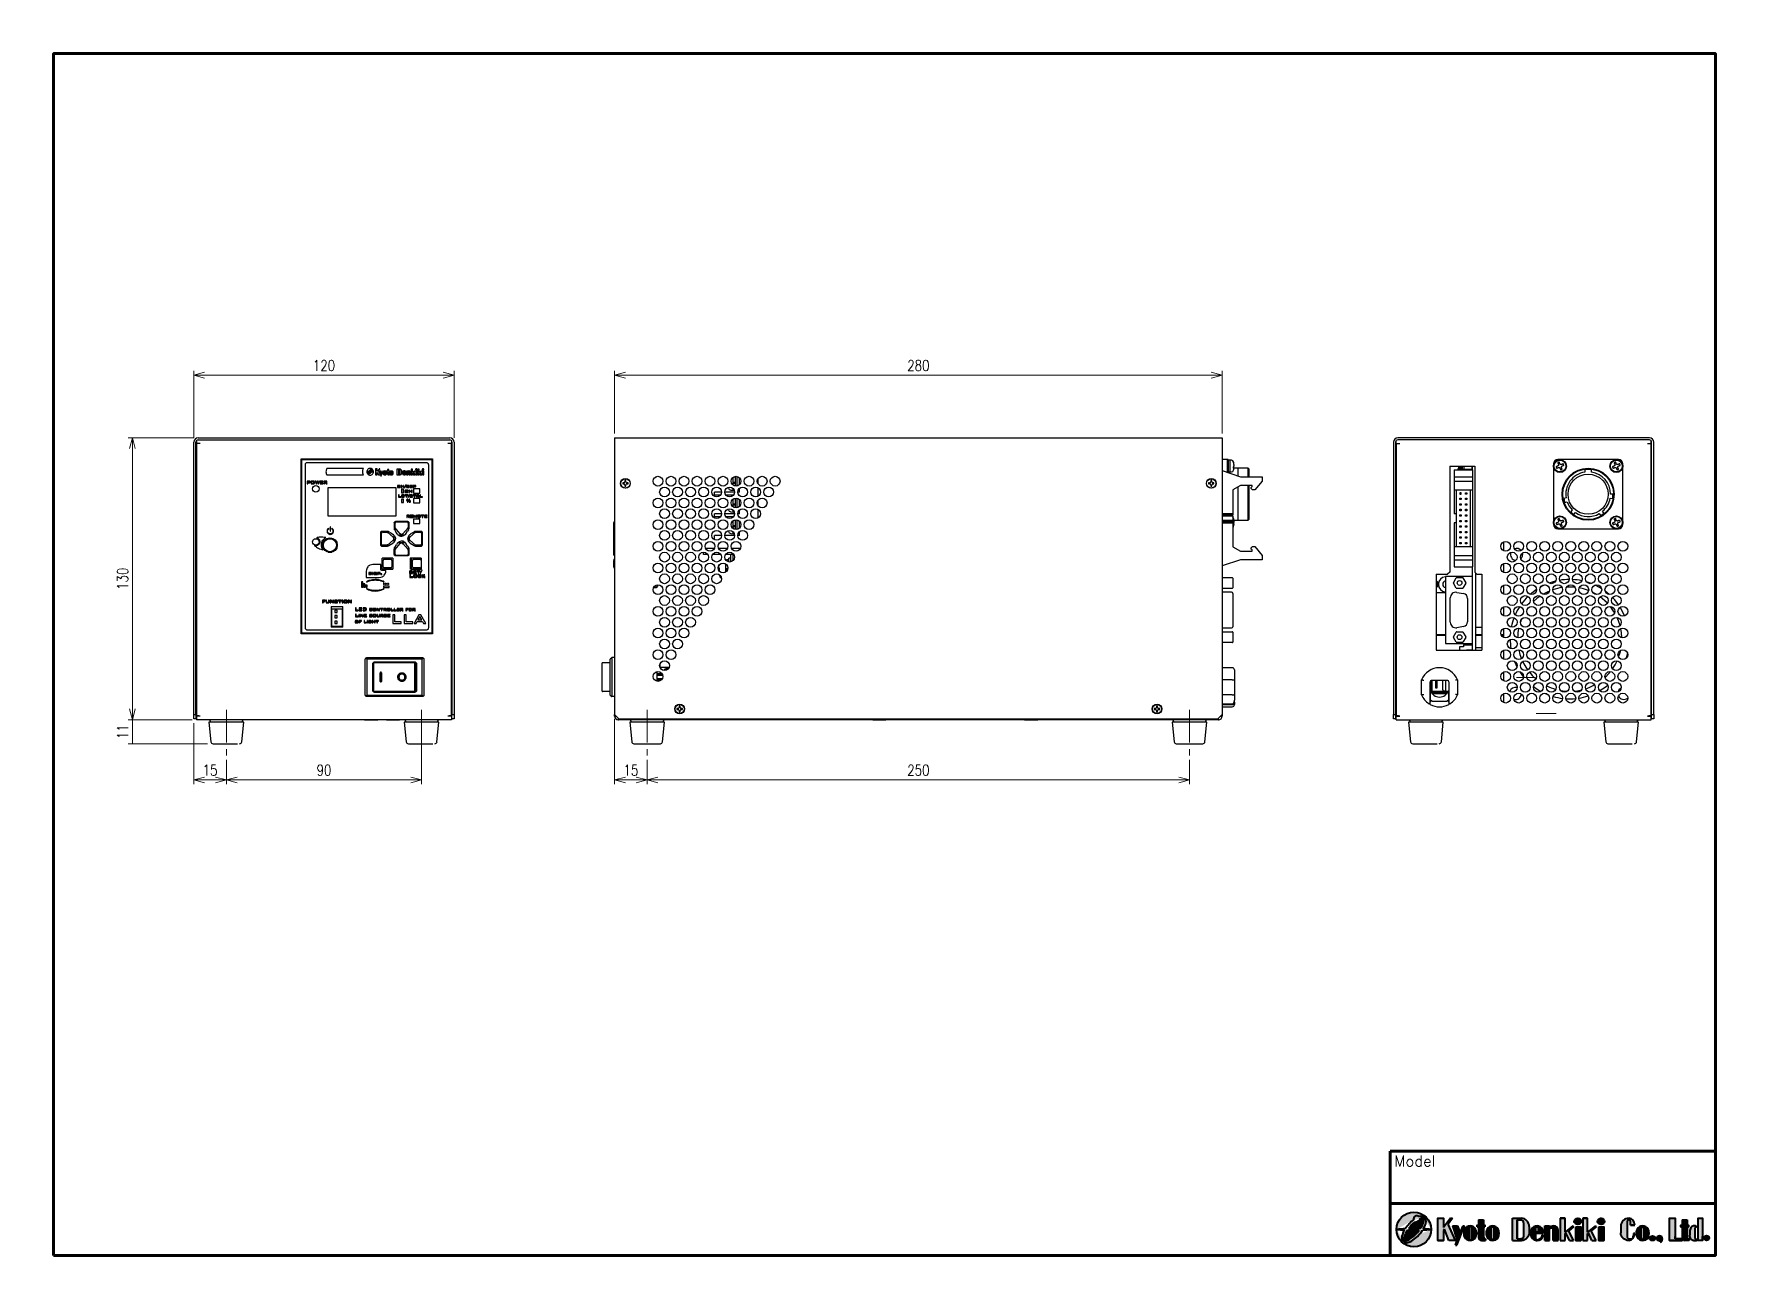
# Paper-space layout 'A3_1_2' of a CAD drawing. Header units: millimetres. Extents: x 0 to 392, y 0 to 286.
# The model-space entities are those that its viewports show. They can reach past a viewport. Long polylines and large blocks are cut down to what shows.
import ezdxf

# ---------------------------------------------------------------- set-up
doc = ezdxf.new("R2010")
doc.units = ezdxf.units.MM
doc.linetypes.add('CENTER', pattern=[2, 1.25, -0.25, 0.25, -0.25])
doc.linetypes.add('CENTERX2', pattern=[20.32, 12.7, -2.54, 2.54, -2.54])
doc.layers.get('0').update_dxf_attribs({"lineweight": 9})
doc.layers.get('Defpoints').update_dxf_attribs({"lineweight": 9})
for name, color, linetype, lineweight in [('2KD_寸法１', 7, 'Continuous', 15), ('2KD_寸法１ @ 1', 7, 'Continuous', 15), ('2KD_寸法１ @ 2', 7, 'Continuous', 15), ('AUX', 7, 'Continuous', 40), ('PINOFF', 6, 'Continuous', 9)]:
    doc.layers.add(name, color=color, linetype=linetype, lineweight=lineweight)
doc.layers.add('SLD-0', color=179, linetype='Continuous')
doc.layers.get('PINOFF').freeze()
doc.styles.get("Standard").update_dxf_attribs({"font": 'simplex.shx', "width": 0.8, "bigfont": 'extfont.shx'})
doc.dimstyles.new('KD-STD', dxfattribs={"dimscale": 0, "dimtxt": 2.5, "dimasz": 2.5, "dimexe": 1, "dimexo": 1, "dimgap": 1, "dimtad": 1, "dimdsep": 46, "dimtxsty": 'Standard', "dimblk": 'OPEN30', "dimcen": 0, "dimadec": 0, "dimazin": 0, "dimtfac": 1, "dimtmove": 0, "dimatfit": 3, "dimldrblk": 'OPEN30', "dimfxl": 1, "dimtfill": 1, "dimtolj": 1, "dimtzin": 0, "dimlwd": 15, "dimlwe": 15, "dimarcsym": 0})

psp = doc.layouts.new('A3_1_2')

msp = doc.modelspace()

# ---------------------------------------------------------------- texts
at = {"layer": 'AUX', "lineweight": 20}
msp.add_text('Model', height=5, dxfattribs=at).set_placement((626, 49))

# ---------------------------------------------------------------- blocks, each defined once
blk = doc.blocks.new('A$C58A435ED')
h = blk.add_hatch(color=256)
edge = h.paths.add_edge_path()
edge.add_ellipse((3.77, 4.2), major_axis=(2.36, 2.72), ratio=0.381944, start_angle=36.9142, end_angle=132.4984, ccw=False)
edge.add_arc((4.65, 6.4), 0.75, 47.7163, 192.9195, ccw=False)
edge.add_ellipse((3.77, 4.2), major_axis=(2.36, 2.72), ratio=0.381944, start_angle=355.1193, end_angle=374.4019, ccw=False)
edge.add_ellipse((4.23, 3.8), major_axis=(2.36, 2.72), ratio=0.381944, start_angle=320.8704, end_angle=364.8807, ccw=False)
edge.add_arc((4, -35.9), 40.1, 84.2752, 86.8987, ccw=False)
edge.add_arc((4, 4), 4, 0, 180)
edge.add_arc((4, -35.9), 40.1, 92.8389, 95.7248, ccw=False)
h = blk.add_hatch(color=256)
edge = h.paths.add_edge_path()
edge.add_arc((4, 4), 4, 180, 360)
edge.add_arc((4, 43.9), 40.1, 272.8389, 275.7248, ccw=False)
edge.add_ellipse((4.23, 3.8), major_axis=(2.36, 2.72), ratio=0.381944, start_angle=175.1193, end_angle=312.4984, ccw=False)
edge.add_ellipse((3.77, 4.2), major_axis=(2.36, 2.72), ratio=0.381944, start_angle=140.8704, end_angle=184.8807, ccw=False)
edge.add_arc((4, 43.9), 40.1, 264.2752, 266.8987, ccw=False)
h = blk.add_hatch(color=256)
edge = h.paths.add_edge_path(flags=17)
edge.add_ellipse((3.77, 4.2), major_axis=(2.36, 2.72), ratio=0.381944, start_angle=310.1847, end_angle=355.1193)
edge.add_ellipse((4.23, 3.8), major_axis=(2.36, 2.72), ratio=0.381944, start_angle=364.8807, end_angle=376.9173)
edge.add_arc((4.65, 6.44), 0.783, -118.932, 3.6503, ccw=False)
edge.add_ellipse((4.23, 3.8), major_axis=(2.36, 2.72), ratio=0.381944, start_angle=39.809, end_angle=116.5044)
edge.add_arc((4, -35.9), 40.1, 87.8758, 91.7647, ccw=False)
h = blk.add_hatch(color=256)
edge = h.paths.add_edge_path(flags=17)
edge.add_ellipse((4.23, 3.8), major_axis=(2.36, 2.72), ratio=0.381944, start_angle=130.1847, end_angle=175.1193)
edge.add_ellipse((3.77, 4.2), major_axis=(2.36, 2.72), ratio=0.381944, start_angle=184.8807, end_angle=296.5044)
edge.add_arc((4, 43.9), 40.1, 267.8758, 271.7647, ccw=False)
blk.add_circle((4, 4), 4)
for centre, radius, start, end in [((4, -35.9), 40.1, 92.8389, 95.7248), ((4, 43.9), 40.1, 264.2752, 266.8987), ((4, -35.9), 40.1, 87.8758, 91.7647), ((4.65, 6.4), 0.75, 46.1932, 192.9195), ((4.65, 6.44), 0.783, 241.068, 3.6503), ((4, 43.9), 40.1, 272.8389, 275.7248), ((4, -35.9), 40.1, 84.2752, 86.8987), ((4, 43.9), 40.1, 267.8758, 271.7647)]:
    blk.add_arc(centre, radius, start, end)
for centre, start_param, end_param in [((3.77, 4.2), 1.10042, 1.907443), ((4.23, 3.8), 1.14108, 1.759009), ((3.77, 4.2), 5.024443, 6.875096), ((4.23, 3.8), 5.15133, 6.96942), ((3.77, 4.2), 2.009737, 4.900602), ((4.23, 3.8), 1.88285, 5.049036)]:
    blk.add_ellipse(centre, major_axis=(2.36, 2.72), ratio=0.381944, start_param=start_param, end_param=end_param)
blk = doc.blocks.new('A$C7F8063EA')
for points in [[(2.4, 4.83), (3.41, 6.17), (2.92, 6.17), (1.29, 4.05), (1.29, 6.17), (0, 6.17), (0, 1.05), (1.29, 1.05), (1.29, 3.36), (1.53, 3.67), (2.59, 1.06), (4.06, 1.06)], [(4.51, 1.13), (4.06, 0), (4.38, 0), (6.17, 4.41), (5.84, 4.41), (5.18, 2.79), (4.54, 4.41), (3.4, 4.41)], [(28.23, 6.17), (28.23, 1.05), (29.37, 1.05), (29.37, 2.64), (29.54, 2.79), (30.34, 1.05), (31.32, 1.05), (30.2, 3.32), (31.31, 4.23), (31.15, 4.41), (29.37, 3), (29.37, 6.17)], [(31.8, 4.23), (31.8, 1.05), (32.94, 1.05), (32.94, 4.23)], [(33.42, 6.17), (33.42, 1.05), (34.55, 1.05), (34.55, 2.64), (34.73, 2.79), (35.52, 1.05), (36.5, 1.05), (35.38, 3.32), (36.49, 4.23), (36.33, 4.41), (34.55, 3), (34.55, 6.17)], [(37.16, 4.23), (37.16, 1.05), (38.3, 1.05), (38.3, 4.23)], [(53.38, 6.17), (53.38, 1.05), (54.68, 1.05), (56.3, 1.05), (56.3, 1.41), (54.68, 1.41), (54.68, 6.17)]]:
    blk.add_hatch(color=256).paths.add_polyline_path(points)
h = blk.add_hatch(color=256)
h.paths.add_polyline_path([(6, 2.5, 0.993056), (8.92, 2.5), (8.92, 2.93, 1.006911), (6, 2.95)])
h.paths.add_polyline_path([(7.13, 3.91, -1.045169), (7.78, 3.88), (7.78, 1.59, -1.045169), (7.13, 1.56)], flags=16)
h = blk.add_hatch(color=256)
edge = h.paths.add_edge_path()
edge.add_line((9.41, 4.23), (9.41, 1.76))
edge.add_ellipse((10.05, 1.76), major_axis=(0, 0.709), ratio=0.902288, start_angle=90, end_angle=180)
edge.add_line((10.05, 1.05), (11.03, 1.05))
edge.add_line((11.03, 1.05), (11.03, 1.41))
edge.add_ellipse((11.03, 1.94), major_axis=(0, -0.528), ratio=0.918034, start_angle=270, end_angle=360, ccw=False)
edge.add_line((10.54, 1.94), (10.54, 4.23))
edge.add_line((10.54, 4.23), (10.87, 4.23))
edge.add_line((10.87, 4.23), (10.87, 4.59))
edge.add_line((10.87, 4.59), (10.54, 4.59))
edge.add_line((10.54, 4.59), (10.54, 5.81))
edge.add_line((10.54, 5.81), (9.41, 5.81))
edge.add_line((9.41, 5.81), (9.41, 4.59))
edge.add_line((9.41, 4.59), (9.09, 4.59))
edge.add_line((9.09, 4.59), (9.09, 4.23))
edge.add_line((9.09, 4.23), (9.41, 4.23))
h = blk.add_hatch(color=256)
h.paths.add_polyline_path([(12.66, 4.41), (12.64, 4.41, 0.412198), (11.19, 2.95), (11.19, 2.5, 0.993056), (14.11, 2.5), (14.11, 2.93, 0.416232)])
h.paths.add_polyline_path([(12.32, 3.91, -1.045169), (12.97, 3.88), (12.97, 1.59, -1.045169), (12.32, 1.56)], flags=16)
h = blk.add_hatch(color=256)
edge = h.paths.add_edge_path()
edge.add_line((17.2, 1.05), (19.3, 1.05))
edge.add_ellipse((19.3, 2.97), major_axis=(0, -1.92), ratio=0.930559, start_angle=0, end_angle=90)
edge.add_line((21.09, 2.97), (21.09, 4.25))
edge.add_ellipse((19.3, 4.25), major_axis=(0, 1.92), ratio=0.930559, start_angle=270, end_angle=360)
edge.add_line((19.3, 6.17), (17.2, 6.17))
edge.add_line((17.2, 6.17), (17.2, 1.05))
edge = h.paths.add_edge_path(flags=16)
edge.add_line((18.33, 5.81), (19.14, 5.81))
edge.add_ellipse((19.14, 5.11), major_axis=(0, 0.7), ratio=0.929746, start_angle=270, end_angle=359.8389, ccw=False)
edge.add_line((19.79, 5.11), (19.79, 2.11))
edge.add_ellipse((19.14, 2.11), major_axis=(0, -0.7), ratio=0.929746, start_angle=0.1611, end_angle=90, ccw=False)
edge.add_line((19.14, 1.41), (18.33, 1.41))
edge.add_line((18.33, 1.41), (18.33, 5.81))
h = blk.add_hatch(color=256)
edge = h.paths.add_edge_path()
edge.add_line((22.88, 4.41), (22.86, 4.41))
edge.add_arc((22.87, 2.95), 1.46, 90.3946, 180)
edge.add_line((21.41, 2.95), (21.41, 2.51))
edge.add_arc((22.87, 2.51), 1.46, 180.2595, 269.3397)
edge.add_line((22.85, 1.05), (22.89, 1.05))
edge.add_arc((22.87, 2.51), 1.46, 270.6603, 354.2194)
edge.add_line((24.33, 2.37), (24.08, 2.37))
edge.add_ellipse((22.88, 2.37), major_axis=(-1.2, 0), ratio=0.941657, start_angle=90.1774, end_angle=180, ccw=False)
edge.add_arc((22.86, 1.56), 0.325, 180, 276.5641, ccw=False)
edge.add_line((22.54, 1.56), (22.54, 2.73))
edge.add_line((22.54, 2.73), (24.33, 2.73))
edge.add_line((24.33, 2.73), (24.33, 2.93))
edge.add_arc((22.87, 2.95), 1.46, 359.2107, 449.6054)
h.paths.add_polyline_path([(22.54, 3.09), (22.54, 3.91, -1.045169), (23.19, 3.88), (23.19, 3.09)], flags=16)
h = blk.add_hatch(color=256)
edge = h.paths.add_edge_path()
edge.add_line((24.67, 4.41), (24.67, 1.05))
edge.add_line((24.67, 1.05), (25.79, 1.05))
edge.add_line((25.79, 1.05), (25.79, 3.72))
edge.add_ellipse((26.22, 3.72), major_axis=(0.377, 0.217), ratio=0.907884, start_angle=60.0645, end_angle=150.0645, ccw=False)
edge.add_ellipse((26.22, 3.72), major_axis=(0, 0.404), ratio=0.965673, start_angle=270, end_angle=360, ccw=False)
edge.add_line((26.61, 3.72), (26.61, 1.05))
edge.add_line((26.61, 1.05), (27.74, 1.05))
edge.add_line((27.74, 1.05), (27.74, 3.36))
edge.add_ellipse((26.77, 3.36), major_axis=(0, 1.05), ratio=0.925613, start_angle=270, end_angle=360)
edge.add_ellipse((26.77, 4.02), major_axis=(-0.975, 0), ratio=0.402759, start_angle=270, end_angle=360)
edge.add_line((25.79, 4.02), (25.79, 4.23))
edge.add_line((25.79, 4.23), (25.63, 4.41))
edge.add_line((25.63, 4.41), (24.67, 4.41))
h = blk.add_hatch(color=256)
edge = h.paths.add_edge_path()
edge.add_ellipse((32.28, 5.46), major_axis=(-0.803, 0), ratio=0.880683, start_angle=0, end_angle=360)
h = blk.add_hatch(color=256)
edge = h.paths.add_edge_path()
edge.add_ellipse((37.64, 5.46), major_axis=(-0.803, 0), ratio=0.880683, start_angle=0, end_angle=360)
h = blk.add_hatch(color=256)
edge = h.paths.add_edge_path()
edge.add_arc((44.03, 5.39), 0.402, 0, 180, ccw=False)
edge.add_line((44.43, 5.39), (44.43, 4.59))
edge.add_line((44.43, 4.59), (45.4, 4.59))
edge.add_ellipse((44.03, 4.59), major_axis=(0, 1.59), ratio=0.861671, start_angle=270, end_angle=360)
edge.add_ellipse((44.03, 4.4), major_axis=(-1.84, 0), ratio=0.958258, start_angle=270, end_angle=360)
edge.add_line((42.19, 4.4), (42.19, 2.82))
edge.add_ellipse((44.03, 2.82), major_axis=(-1.84, 0), ratio=0.958258, start_angle=0, end_angle=90)
edge.add_ellipse((44.03, 2.64), major_axis=(0, -1.59), ratio=0.859541, start_angle=0, end_angle=90)
edge.add_line((45.4, 2.64), (45.08, 2.64))
edge.add_line((45.08, 2.64), (45.08, 2.1))
edge.add_ellipse((44.45, 2.1), major_axis=(0, -0.689), ratio=0.905354, start_angle=0, end_angle=90, ccw=False)
edge.add_line((44.45, 1.41), (44.13, 1.41))
edge.add_ellipse((44.13, 1.93), major_axis=(0, 0.516), ratio=0.975773, start_angle=90, end_angle=180, ccw=False)
edge.add_line((43.63, 1.93), (43.63, 5.39))
h = blk.add_hatch(color=256)
h.paths.add_polyline_path([(45.75, 2.5, 0.409357), (47.19, 1.05), (47.22, 1.05, 0.409404), (48.66, 2.5), (48.66, 2.93, 1.006911), (45.75, 2.95)])
h.paths.add_polyline_path([(46.88, 3.91, -1), (47.53, 3.91), (47.53, 1.56, -1), (46.88, 1.56)], flags=16)
h = blk.add_hatch(color=256)
edge = h.paths.add_edge_path()
edge.add_line((56.02, 4.23), (56.34, 4.23))
edge.add_line((56.34, 4.23), (56.34, 1.76))
edge.add_ellipse((56.98, 1.76), major_axis=(0, 0.709), ratio=0.902288, start_angle=90, end_angle=180)
edge.add_line((56.98, 1.05), (57.95, 1.05))
edge.add_line((57.95, 1.05), (57.95, 1.41))
edge.add_ellipse((57.95, 1.94), major_axis=(0, -0.528), ratio=0.918034, start_angle=270, end_angle=360, ccw=False)
edge.add_line((57.47, 1.94), (57.47, 4.23))
edge.add_line((57.47, 4.23), (57.79, 4.23))
edge.add_line((57.79, 4.23), (57.79, 4.59))
edge.add_line((57.79, 4.59), (57.47, 4.59))
edge.add_line((57.47, 4.59), (57.47, 5.81))
edge.add_line((57.47, 5.81), (56.34, 5.81))
edge.add_line((56.34, 5.81), (56.34, 4.59))
edge.add_line((56.34, 4.59), (56.02, 4.59))
edge.add_line((56.02, 4.59), (56.02, 4.23))
h = blk.add_hatch(color=256)
edge = h.paths.add_edge_path()
edge.add_line((61.01, 6.17), (60.04, 6.17))
edge.add_line((60.04, 6.17), (60.04, 3.97))
edge.add_ellipse((59.37, 3.15), major_axis=(0, -1.25), ratio=0.700546, start_angle=140.5626, end_angle=180)
edge.add_line((59.37, 4.41), (58.96, 4.41))
edge.add_ellipse((58.96, 3.15), major_axis=(0, -1.25), ratio=0.700546, start_angle=180, end_angle=270)
edge.add_line((58.08, 3.15), (58.08, 2.3))
edge.add_ellipse((58.96, 2.3), major_axis=(0, 1.25), ratio=0.700546, start_angle=90, end_angle=180)
edge.add_line((58.96, 1.05), (59.37, 1.05))
edge.add_ellipse((59.37, 2.3), major_axis=(0, 1.25), ratio=0.700546, start_angle=180, end_angle=219.4374)
edge.add_line((60.04, 1.49), (60.04, 1.05))
edge.add_line((60.04, 1.05), (61.01, 1.05))
edge.add_line((61.01, 1.05), (61.01, 6.17))
h.paths.add_polyline_path([(60.04, 1.74, -1), (59.22, 1.74), (59.22, 3.76, -1), (60.04, 3.76)], flags=16)
h = blk.add_hatch(color=256)
edge = h.paths.add_edge_path()
edge.add_ellipse((49.48, 1.58), major_axis=(-0.65, 0), ratio=0.820872, start_angle=0, end_angle=360)
h = blk.add_hatch(color=256)
edge = h.paths.add_edge_path()
edge.add_ellipse((51.1, 1.58), major_axis=(-0.65, 0), ratio=0.820872, start_angle=178.569, end_angle=477.5428)
edge.add_ellipse((51.26, 1.1), major_axis=(0, -0.409), ratio=0.251102, start_angle=0, end_angle=84.6433, ccw=False)
edge.add_ellipse((51.26, 1.41), major_axis=(0, -0.72), ratio=0.731271, start_angle=0, end_angle=90)
edge.add_ellipse((51.7, 1.41), major_axis=(0, 0.202), ratio=0.432391, start_angle=270, end_angle=339.5604)
edge.add_ellipse((51.7, 1.41), major_axis=(0, 0.202), ratio=0.432391, start_angle=339.5604, end_angle=340.2548, ccw=False)
h = blk.add_hatch(color=256)
edge = h.paths.add_edge_path()
edge.add_ellipse((61.97, 1.65), major_axis=(-0.582, 0), ratio=0.959913, start_angle=0, end_angle=360)
for p, q in [((0, 6.17), (1.29, 6.17)), ((2.92, 6.17), (1.29, 4.05)), ((3.41, 6.17), (2.4, 4.83)), ((4.06, 1.06), (2.4, 4.83)), ((2.92, 6.17), (3.41, 6.17)), ((3.4, 4.41), (4.51, 1.13)), ((3.4, 4.41), (4.54, 4.41)), ((3.4, 4.41), (4.54, 4.41)), ((4.38, 0), (6.17, 4.41)), ((4.54, 4.41), (5.19, 2.78)), ((5.18, 2.79), (5.84, 4.41)), ((5.84, 4.41), (6.17, 4.41)), ((9.09, 4.59), (9.09, 4.23)), ((9.09, 4.59), (9.09, 4.23)), ((9.09, 4.23), (9.41, 4.23)), ((9.09, 4.23), (9.41, 4.23)), ((9.41, 5.81), (10.54, 5.81)), ((9.41, 5.81), (9.41, 4.59)), ((9.41, 4.23), (9.41, 1.76)), ((10.54, 5.81), (10.54, 4.59)), ((10.54, 4.23), (10.87, 4.23)), ((10.54, 4.23), (10.87, 4.23)), ((10.54, 4.23), (10.54, 1.94)), ((12.64, 4.41), (12.66, 4.41)), ((17.2, 6.17), (19.3, 6.17)), ((17.2, 1.05), (17.2, 6.17)), ((17.2, 1.05), (17.2, 6.17)), ((17.2, 6.17), (19.3, 6.17)), ((18.33, 5.81), (18.33, 1.41)), ((18.33, 1.41), (18.33, 5.81)), ((18.33, 5.81), (19.14, 5.81)), ((19.79, 5.11), (19.79, 2.11)), ((21.09, 4.25), (21.09, 2.97)), ((22.86, 4.41), (22.88, 4.41)), ((24.67, 4.41), (25.63, 4.41)), ((24.67, 1.05), (24.67, 4.41)), ((24.67, 4.41), (25.63, 4.41)), ((24.67, 4.41), (25.63, 4.41)), ((24.67, 1.05), (24.67, 4.41)), ((24.67, 4.41), (25.63, 4.41)), ((25.79, 4.23), (25.63, 4.41)), ((25.79, 4.23), (25.63, 4.41)), ((25.79, 4.02), (25.79, 4.23)), ((25.79, 4.02), (25.79, 4.23)), ((25.79, 4.23), (25.79, 4.02)), ((28.23, 6.17), (29.37, 6.17)), ((28.23, 6.17), (28.23, 1.05)), ((29.37, 6.17), (28.23, 6.17)), ((29.37, 3), (29.37, 6.17)), ((31.15, 4.41), (29.37, 3)), ((31.31, 4.23), (30.2, 3.32)), ((31.15, 4.41), (31.31, 4.23)), ((33.42, 6.17), (34.55, 6.17)), ((33.42, 6.17), (33.42, 1.05)), ((34.55, 6.17), (33.42, 6.17)), ((34.55, 3), (34.55, 6.17)), ((36.34, 4.41), (34.55, 3)), ((36.49, 4.23), (35.38, 3.32)), ((36.33, 4.41), (36.49, 4.23)), ((37.46, 6.17), (37.64, 6.17)), ((37.46, 6.15), (37.46, 6.17)), ((37.46, 4.76), (37.46, 4.77)), ((42.19, 4.4), (42.19, 4.41)), ((42.19, 4.4), (42.19, 2.82)), ((43.63, 5.39), (43.63, 1.93)), ((43.63, 5.39), (43.63, 1.93)), ((44.43, 4.59), (44.43, 5.39)), ((44.43, 4.59), (44.43, 5.39)), ((45.4, 4.59), (44.43, 4.59)), ((44.43, 4.59), (45.4, 4.59)), ((53.38, 6.17), (54.68, 6.17)), ((56.02, 4.59), (56.02, 4.23)), ((56.02, 4.59), (56.02, 4.23)), ((56.02, 4.23), (56.34, 4.23)), ((56.02, 4.23), (56.34, 4.23)), ((56.34, 5.81), (57.47, 5.81)), ((56.34, 5.81), (56.34, 4.59)), ((56.34, 4.23), (56.34, 1.76)), ((57.47, 5.81), (57.47, 4.59)), ((57.47, 4.23), (57.79, 4.23)), ((57.47, 4.23), (57.79, 4.23)), ((57.47, 4.23), (57.47, 1.94)), ((59.37, 4.41), (58.96, 4.41)), ((60.04, 6.17), (61.01, 6.17)), ((60.04, 6.17), (61.01, 6.17)), ((0, 1.05), (1.29, 1.05)), ((1.53, 3.67), (1.29, 3.36)), ((2.59, 1.06), (1.53, 3.67)), ((4.06, 1.06), (2.59, 1.06)), ((4.06, 0), (4.51, 1.13)), ((4.06, 0), (4.38, 0)), ((6, 2.95), (6, 2.52)), ((8.92, 2.93), (8.92, 2.5)), ((10.05, 1.05), (11.03, 1.05)), ((11.03, 1.05), (10.05, 1.05)), ((11.03, 1.41), (11.03, 1.05)), ((11.03, 1.41), (11.03, 1.05)), ((11.03, 1.05), (11.03, 1.05)), ((11.19, 2.95), (11.19, 2.52)), ((12.66, 1.05), (12.66, 1.05)), ((14.11, 2.93), (14.11, 2.5)), ((17.2, 1.05), (19.3, 1.05)), ((17.2, 1.05), (19.3, 1.05)), ((18.33, 1.41), (19.14, 1.41)), ((21.41, 2.95), (21.41, 2.52)), ((22.54, 3.09), (23.19, 3.09)), ((22.54, 2.73), (24.33, 2.73)), ((22.85, 1.05), (22.89, 1.05)), ((22.88, 1.05), (22.88, 1.05)), ((24.08, 2.37), (24.33, 2.37)), ((24.33, 2.93), (24.33, 2.73)), ((24.67, 1.05), (25.79, 1.05)), ((24.67, 1.05), (25.79, 1.05)), ((25.79, 1.05), (25.79, 3.72)), ((25.79, 1.05), (25.79, 3.72)), ((26.61, 1.05), (26.61, 3.72)), ((26.61, 1.05), (26.61, 3.72)), ((26.61, 1.05), (27.74, 1.05)), ((26.61, 1.05), (27.74, 1.05)), ((27.74, 1.05), (27.74, 3.36)), ((27.74, 1.05), (27.74, 3.36)), ((28.23, 1.05), (29.37, 1.05)), ((28.23, 1.05), (29.37, 1.05)), ((29.54, 2.79), (29.37, 2.64)), ((29.37, 1.05), (29.37, 2.64)), ((30.34, 1.05), (29.54, 2.79)), ((31.32, 1.05), (30.2, 3.32)), ((30.34, 1.05), (31.32, 1.05)), ((31.8, 1.05), (32.94, 1.05)), ((33.42, 1.05), (34.55, 1.05)), ((33.42, 1.05), (34.55, 1.05)), ((34.73, 2.79), (34.55, 2.64)), ((34.55, 1.05), (34.55, 2.64)), ((35.52, 1.05), (34.73, 2.79)), ((36.5, 1.05), (35.38, 3.32)), ((35.52, 1.05), (36.5, 1.05)), ((37.16, 1.05), (38.3, 1.05)), ((44.13, 1.41), (44.45, 1.41)), ((44.13, 1.41), (44.45, 1.41)), ((45.4, 2.64), (45.08, 2.64)), ((45.08, 2.64), (45.08, 2.1)), ((45.4, 2.64), (45.08, 2.64)), ((45.08, 2.64), (45.08, 2.1)), ((45.75, 2.95), (45.75, 2.52)), ((47.19, 1.05), (47.22, 1.05)), ((48.66, 2.93), (48.66, 2.5)), ((51.75, 1.57), (51.75, 1.57)), ((53.38, 1.05), (56.3, 1.05)), ((54.68, 1.41), (54.68, 2.01)), ((57.95, 1.05), (56.98, 1.05)), ((57.95, 1.41), (57.95, 1.05)), ((57.95, 1.41), (57.95, 1.05)), ((57.95, 1.05), (57.95, 1.41)), ((58.08, 3.15), (58.08, 2.38)), ((58.08, 3.15), (58.08, 2.3)), ((58.96, 1.05), (59.37, 1.05)), ((59.22, 3.76), (59.22, 1.74)), ((59.22, 3.76), (59.22, 1.74)), ((61.01, 1.05), (61.01, 1.97)), ((61.01, 1.05), (61.01, 1.97)), ((61.97, 2.22), (61.97, 2.21)), ((61.97, 1.1), (61.97, 1.09)), ((62.55, 1.66), (62.56, 1.66))]:
    blk.add_line(p, q)
for points in [[(1.29, 3.36), (1.29, 1.05), (0, 1.05), (0, 6.17), (1.29, 6.17), (1.29, 4.05)], [(7.78, 1.53), (7.78, 3.93)], [(9.09, 4.23), (9.09, 4.59), (9.41, 4.59)], [(9.09, 4.23), (9.09, 4.59), (9.41, 4.59)], [(10.54, 4.59), (10.87, 4.59), (10.87, 4.23)], [(10.54, 4.59), (10.87, 4.59), (10.87, 4.23)], [(12.97, 1.53), (12.97, 3.93)], [(23.19, 3.09), (23.19, 3.93)], [(54.68, 1.05), (53.38, 1.05), (53.38, 6.17), (54.68, 6.17), (54.68, 1.41)], [(56.34, 4.23), (56.02, 4.23), (56.02, 4.59), (56.34, 4.59)], [(56.34, 4.23), (56.02, 4.23), (56.02, 4.59), (56.34, 4.59)], [(57.47, 4.59), (57.79, 4.59), (57.79, 4.23), (57.47, 4.23)], [(57.47, 4.59), (57.79, 4.59), (57.79, 4.23), (57.47, 4.23)], [(60.04, 3.97), (60.04, 6.17), (61.01, 6.17), (61.01, 1.05), (60.04, 1.05), (60.04, 1.49)], [(60.04, 3.97), (60.04, 6.17), (61.01, 6.17), (61.01, 1.05), (60.04, 1.05), (60.04, 1.49)], [(7.13, 3.91), (7.13, 1.56)], [(12.32, 3.91), (12.32, 1.56)], [(22.54, 3.91), (22.54, 3.09)], [(22.54, 2.73), (22.54, 1.56)], [(46.88, 3.91), (46.88, 1.56)], [(47.53, 3.91), (47.53, 1.56)], [(54.68, 1.05), (56.3, 1.05), (56.3, 1.41), (54.68, 1.41)], [(60.04, 1.74), (60.04, 3.76)], [(60.04, 1.74), (60.04, 3.76)]]:
    blk.add_lwpolyline(points)
for points in [[(31.8, 4.23), (32.94, 4.23), (32.94, 1.05), (31.8, 1.05)], [(37.16, 4.23), (38.3, 4.23), (38.3, 1.05), (37.16, 1.05)]]:
    blk.add_lwpolyline(points, close=True)
for centre, radius, start, end in [((7.46, 2.95), 1.46, 359.2107, 180), ((7.46, 3.91), 0.325, 354.9391, 180), ((12.65, 2.95), 1.46, 359.2107, 180), ((12.65, 3.91), 0.325, 354.9391, 180), ((22.87, 2.95), 1.46, 359.2107, 180), ((22.86, 3.91), 0.325, 354.9391, 180), ((44.03, 5.39), 0.402, 0, 180), ((47.2, 2.95), 1.46, 359.2107, 180), ((47.2, 3.91), 0.325, 0, 180), ((59.63, 3.76), 0.411, 0, 180), ((7.46, 2.51), 1.46, 179.5961, 359.6054), ((7.46, 1.56), 0.325, 180, 5.0609), ((12.65, 2.51), 1.46, 179.5961, 359.6054), ((12.65, 1.56), 0.325, 180, 5.0609), ((22.87, 2.51), 1.46, 179.7405, 354.2194), ((22.86, 1.56), 0.325, 180, 273.149), ((47.2, 2.51), 1.46, 179.5961, 359.6054), ((47.2, 1.56), 0.325, 180, 360), ((59.63, 1.74), 0.411, 180, 0)]:
    blk.add_arc(centre, radius, start, end)
for centre, major_axis, ratio, start_param, end_param in [((19.14, 5.11), (0, 0.7), 0.929746, 4.712389, 6.280162), ((19.3, 4.25), (0, 1.92), 0.930559, 4.712389, 6.283185), ((26.77, 4.02), (-0.975, 0), 0.402759, 4.712389, 6.283185), ((26.22, 3.72), (0, 0.404), 0.965673, 4.712389, 6.283185), ((26.77, 3.36), (0, 1.05), 0.925613, 4.712389, 6.283185), ((44.03, 4.4), (-1.84, 0), 0.958258, 4.712389, 6.283185), ((44.03, 4.59), (0, 1.59), 0.861671, 4.712389, 6.283185), ((58.96, 3.15), (0, -1.25), 0.700546, 3.141592, 4.712389), ((10.05, 1.76), (0, 0.709), 0.902288, 1.570796, 3.141593), ((11.03, 1.94), (0, -0.528), 0.918034, 4.712389, 6.283185), ((22.88, 2.37), (-1.2, 0), 0.941657, 1.573713, 3.141593), ((44.13, 1.93), (0, 0.516), 0.975773, 1.570796, 3.141593), ((44.03, 2.64), (0, -1.59), 0.859541, 0, 1.570796), ((44.45, 2.1), (0, -0.689), 0.905354, 0, 1.570796), ((51.1, 1.58), (-0.65, 0), 0.820872, 3.11117, 8.258473), ((51.26, 1.41), (0, -0.72), 0.731271, 0, 1.570796), ((51.26, 1.1), (0, -0.409), 0.251102, 0, 1.547256), ((51.7, 1.41), (0, 0.202), 0.432391, 4.712389, 5.59034), ((56.98, 1.76), (0, 0.709), 0.902288, 1.570796, 3.141593), ((57.95, 1.94), (0, -0.528), 0.918034, 4.712389, 6.283185), ((59.37, 2.3), (0, 1.25), 0.700546, 3.141592, 4.006894)]:
    blk.add_ellipse(centre, major_axis=major_axis, ratio=ratio, start_param=start_param, end_param=end_param)
at = {"extrusion": (0, 0, -1)}
for centre, major_axis, ratio, start_param, end_param in [((26.22, 3.72), (0.377, 0.217), 0.907884, 3.706835, 5.194113), ((59.37, 3.15), (0, -1.25), 0.700546, 3.141592, 4.006894), ((19.14, 2.11), (0, -0.7), 0.929746, 4.712389, 6.280162), ((19.3, 2.97), (0, -1.92), 0.930559, 4.712389, 6.283185), ((44.03, 2.82), (-1.84, 0), 0.958258, 4.712389, 6.283185), ((58.96, 2.3), (0, 1.25), 0.700546, 3.141592, 4.712389)]:
    blk.add_ellipse(centre, major_axis=major_axis, ratio=ratio, start_param=start_param, end_param=end_param, dxfattribs=at)
for centre, major_axis, ratio in [((32.28, 5.46), (-0.803, 0), 0.880683), ((37.64, 5.46), (-0.803, 0), 0.880683), ((49.48, 1.58), (-0.65, 0), 0.820872), ((61.97, 1.65), (-0.582, 0), 0.959913)]:
    blk.add_ellipse(centre, major_axis=major_axis, ratio=ratio)
blk = doc.blocks.new('_Open30')
at = {"lineweight": -2}
for p, q in [((-1, 0.27), (0, 0)), ((0, 0), (-1, -0.27)), ((0, 0), (-1, 0))]:
    blk.add_line(p, q, dxfattribs=at)
blk = doc.blocks.new('*D60')
at = {"layer": '2KD_寸法１', "color": 0, "lineweight": 15}
for p, q in [((266.6, 385.88), (266.6, 414.72)), ((269.1, 413.72), (544.1, 413.72)), ((546.6, 385.88), (546.6, 414.72))]:
    blk.add_line(p, q, dxfattribs=at)
at = {"layer": 'Defpoints', "color": 0}
for p in [(546.6, 413.72), (266.6, 384.88), (546.6, 384.88)]:
    blk.add_point(p, dxfattribs=at)
at = {"layer": '2KD_寸法１', "color": 0, "lineweight": 15, "xscale": 2.5, "yscale": 2.5, "zscale": 2.5, "rotation": 180}
blk.add_blockref('_Open30', (266.6, 413.72), dxfattribs=at)
at = {"layer": '2KD_寸法１', "color": 0, "lineweight": 15, "xscale": 2.5, "yscale": 2.5, "zscale": 2.5}
blk.add_blockref('_Open30', (546.6, 413.72), dxfattribs=at)
at = {"layer": '2KD_寸法１', "color": 0, "insert": (406.6, 415.97), "char_height": 2.5, "attachment_point": 5, "bg_fill": 3, "box_fill_scale": 1.1, "bg_fill_color": 9, "bg_fill_true_color": 13158600, "bg_fill_transparency": 4391242}
blk.add_mtext('\\A1;280', dxfattribs=at)
blk = doc.blocks.new('*D61')
at = {"layer": '2KD_寸法１', "color": 0, "lineweight": 15}
for p, q in [((266.6, 386.88), (266.6, 415.72)), ((546.6, 386.88), (546.6, 415.72)), ((271.6, 413.72), (541.6, 413.72))]:
    blk.add_line(p, q, dxfattribs=at)
at = {"layer": 'Defpoints', "color": 0}
for p in [(546.6, 413.72), (266.6, 384.88), (546.6, 384.88)]:
    blk.add_point(p, dxfattribs=at)
at = {"layer": '2KD_寸法１', "color": 0, "lineweight": 15, "xscale": 5, "yscale": 5, "zscale": 5, "rotation": 180}
blk.add_blockref('_Open30', (266.6, 413.72), dxfattribs=at)
at = {"layer": '2KD_寸法１', "color": 0, "lineweight": 15, "xscale": 5, "yscale": 5, "zscale": 5}
blk.add_blockref('_Open30', (546.6, 413.72), dxfattribs=at)
at = {"layer": '2KD_寸法１', "color": 0, "insert": (406.6, 418.22), "char_height": 5, "attachment_point": 5, "bg_fill": 3, "box_fill_scale": 1.1, "bg_fill_color": 9, "bg_fill_true_color": 13158600, "bg_fill_transparency": 4391250}
blk.add_mtext('\\A1;280', dxfattribs=at)
blk = doc.blocks.new('*D62')
at = {"layer": '2KD_寸法１', "color": 0, "lineweight": 15}
for p, q in [((72.65, 383.88), (72.65, 414.72)), ((75.15, 413.72), (190.15, 413.72)), ((192.65, 383.88), (192.65, 414.72))]:
    blk.add_line(p, q, dxfattribs=at)
at = {"layer": 'Defpoints', "color": 0}
for p in [(192.65, 413.72), (72.65, 382.88), (192.65, 382.88)]:
    blk.add_point(p, dxfattribs=at)
at = {"layer": '2KD_寸法１', "color": 0, "lineweight": 15, "xscale": 2.5, "yscale": 2.5, "zscale": 2.5, "rotation": 180}
blk.add_blockref('_Open30', (72.65, 413.72), dxfattribs=at)
at = {"layer": '2KD_寸法１', "color": 0, "lineweight": 15, "xscale": 2.5, "yscale": 2.5, "zscale": 2.5}
blk.add_blockref('_Open30', (192.65, 413.72), dxfattribs=at)
at = {"layer": '2KD_寸法１', "color": 0, "insert": (132.65, 415.97), "char_height": 2.5, "attachment_point": 5, "bg_fill": 3, "box_fill_scale": 1.1, "bg_fill_color": 9, "bg_fill_true_color": 13158600, "bg_fill_transparency": 4391266}
blk.add_mtext('\\A1;120', dxfattribs=at)
blk = doc.blocks.new('*D63')
at = {"layer": '2KD_寸法１', "color": 0, "lineweight": 15}
for p, q in [((72.65, 384.88), (72.65, 415.72)), ((192.65, 384.88), (192.65, 415.72)), ((77.65, 413.72), (187.65, 413.72))]:
    blk.add_line(p, q, dxfattribs=at)
at = {"layer": 'Defpoints', "color": 0}
for p in [(192.65, 413.72), (72.65, 382.88), (192.65, 382.88)]:
    blk.add_point(p, dxfattribs=at)
at = {"layer": '2KD_寸法１', "color": 0, "lineweight": 15, "xscale": 5, "yscale": 5, "zscale": 5, "rotation": 180}
blk.add_blockref('_Open30', (72.65, 413.72), dxfattribs=at)
at = {"layer": '2KD_寸法１', "color": 0, "lineweight": 15, "xscale": 5, "yscale": 5, "zscale": 5}
blk.add_blockref('_Open30', (192.65, 413.72), dxfattribs=at)
at = {"layer": '2KD_寸法１', "color": 0, "insert": (132.65, 418.22), "char_height": 5, "attachment_point": 5, "bg_fill": 3, "box_fill_scale": 1.1, "bg_fill_color": 9, "bg_fill_true_color": 13158600, "bg_fill_transparency": 4391314}
blk.add_mtext('\\A1;120', dxfattribs=at)
blk = doc.blocks.new('*D64')
at = {"layer": '2KD_寸法１', "color": 0, "lineweight": 15}
for p, q in [((73.65, 384.88), (43.33, 384.88)), ((44.33, 382.38), (44.33, 257.38)), ((72.9, 254.88), (43.33, 254.88))]:
    blk.add_line(p, q, dxfattribs=at)
at = {"layer": 'Defpoints', "color": 0}
for p in [(74.65, 384.88), (44.33, 254.88), (73.9, 254.88)]:
    blk.add_point(p, dxfattribs=at)
at = {"layer": '2KD_寸法１', "color": 0, "lineweight": 15, "xscale": 2.5, "yscale": 2.5, "zscale": 2.5}
for p, rotation in [((44.33, 384.88), 90), ((44.33, 254.88), 270)]:
    blk.add_blockref('_Open30', p, dxfattribs=dict(at, rotation=rotation))
at = {"layer": '2KD_寸法１', "color": 0, "insert": (42.08, 319.88), "char_height": 2.5, "attachment_point": 5, "rotation": 90, "bg_fill": 3, "box_fill_scale": 1.1, "bg_fill_color": 9, "bg_fill_true_color": 13158600, "bg_fill_transparency": 4391406}
blk.add_mtext('\\A1;130', dxfattribs=at)
blk = doc.blocks.new('*D65')
at = {"layer": '2KD_寸法１', "color": 0, "lineweight": 15}
for p, q in [((72.65, 384.88), (42.33, 384.88)), ((44.33, 379.88), (44.33, 259.88)), ((71.9, 254.88), (42.33, 254.88))]:
    blk.add_line(p, q, dxfattribs=at)
at = {"layer": 'Defpoints', "color": 0}
for p in [(74.65, 384.88), (44.33, 254.88), (73.9, 254.88)]:
    blk.add_point(p, dxfattribs=at)
at = {"layer": '2KD_寸法１', "color": 0, "lineweight": 15, "xscale": 5, "yscale": 5, "zscale": 5}
for p, rotation in [((44.33, 384.88), 90), ((44.33, 254.88), 270)]:
    blk.add_blockref('_Open30', p, dxfattribs=dict(at, rotation=rotation))
at = {"layer": '2KD_寸法１', "color": 0, "insert": (39.83, 319.88), "char_height": 5, "attachment_point": 5, "rotation": 90, "bg_fill": 3, "box_fill_scale": 1.1, "bg_fill_color": 9, "bg_fill_true_color": 13158600, "bg_fill_transparency": 4391306}
blk.add_mtext('\\A1;130', dxfattribs=at)
blk = doc.blocks.new('*D66')
at = {"layer": '2KD_寸法１', "color": 0, "lineweight": 15}
for p, q in [((72.9, 254.88), (43.33, 254.88)), ((44.33, 252.38), (44.33, 246.38)), ((80.02, 243.88), (43.33, 243.88))]:
    blk.add_line(p, q, dxfattribs=at)
at = {"layer": 'Defpoints', "color": 0}
for p in [(73.9, 254.88), (81.02, 243.88)]:
    blk.add_point(p, dxfattribs=at)
at = {"layer": '2KD_寸法１', "color": 0, "lineweight": 15, "xscale": 2.5, "yscale": 2.5, "zscale": 2.5}
for p, rotation in [((44.33, 254.88), 90), ((44.33, 243.88), 270)]:
    blk.add_blockref('_Open30', p, dxfattribs=dict(at, rotation=rotation))
at = {"layer": '2KD_寸法１', "color": 0, "insert": (42.08, 249.38), "char_height": 2.5, "attachment_point": 5, "rotation": 90, "bg_fill": 3, "box_fill_scale": 1.1, "bg_fill_color": 9, "bg_fill_true_color": 13158600, "bg_fill_transparency": 4391390}
blk.add_mtext('\\A1;11', dxfattribs=at)
at = {"layer": 'Defpoints', "color": 0}
blk.add_point((44.33, 243.88), dxfattribs=at)
blk = doc.blocks.new('*D67')
at = {"layer": '2KD_寸法１', "color": 0, "lineweight": 15}
for p, q in [((71.9, 254.88), (42.33, 254.88)), ((44.33, 254.88), (44.33, 243.88)), ((79.02, 243.88), (42.33, 243.88))]:
    blk.add_line(p, q, dxfattribs=at)
at = {"layer": 'Defpoints', "color": 0}
for p in [(73.9, 254.88), (81.02, 243.88)]:
    blk.add_point(p, dxfattribs=at)
at = {"layer": '2KD_寸法１', "color": 0, "insert": (39.83, 249.38), "char_height": 5, "attachment_point": 5, "rotation": 90, "bg_fill": 3, "box_fill_scale": 1.1, "bg_fill_color": 9, "bg_fill_true_color": 13158600, "bg_fill_transparency": 4391346}
blk.add_mtext('\\A1;11', dxfattribs=at)
at = {"layer": 'Defpoints', "color": 0}
blk.add_point((44.33, 243.88), dxfattribs=at)
blk = doc.blocks.new('*D68')
at = {"layer": '2KD_寸法１', "color": 0, "lineweight": 15}
for p, q in [((72.65, 254.38), (72.65, 226.18)), ((87.65, 237.48), (87.65, 226.18)), ((75.15, 227.18), (85.15, 227.18))]:
    blk.add_line(p, q, dxfattribs=at)
at = {"layer": 'Defpoints', "color": 0}
for p in [(72.65, 255.38), (87.65, 238.48), (87.65, 227.18)]:
    blk.add_point(p, dxfattribs=at)
at = {"layer": '2KD_寸法１', "color": 0, "lineweight": 15, "xscale": 2.5, "yscale": 2.5, "zscale": 2.5, "rotation": 180}
blk.add_blockref('_Open30', (72.65, 227.18), dxfattribs=at)
at = {"layer": '2KD_寸法１', "color": 0, "lineweight": 15, "xscale": 2.5, "yscale": 2.5, "zscale": 2.5}
blk.add_blockref('_Open30', (87.65, 227.18), dxfattribs=at)
at = {"layer": '2KD_寸法１', "color": 0, "insert": (80.15, 229.43), "char_height": 2.5, "attachment_point": 5, "bg_fill": 3, "box_fill_scale": 1.1, "bg_fill_color": 9, "bg_fill_true_color": 13158600, "bg_fill_transparency": 4391298}
blk.add_mtext('\\A1;15', dxfattribs=at)
blk = doc.blocks.new('*D69')
at = {"layer": '2KD_寸法１', "color": 0, "lineweight": 15}
for p, q in [((72.65, 253.38), (72.65, 225.18)), ((87.65, 236.48), (87.65, 225.18)), ((77.65, 227.18), (82.65, 227.18))]:
    blk.add_line(p, q, dxfattribs=at)
at = {"layer": 'Defpoints', "color": 0}
blk.add_point((72.65, 255.38), dxfattribs=at)
at = {"layer": '2KD_寸法１', "color": 0, "lineweight": 15, "xscale": 5, "yscale": 5, "zscale": 5, "rotation": 180}
blk.add_blockref('_Open30', (72.65, 227.18), dxfattribs=at)
at = {"layer": '2KD_寸法１', "color": 0, "lineweight": 15, "xscale": 5, "yscale": 5, "zscale": 5}
blk.add_blockref('_Open30', (87.65, 227.18), dxfattribs=at)
at = {"layer": '2KD_寸法１', "color": 0, "insert": (80.15, 231.68), "char_height": 5, "attachment_point": 5, "bg_fill": 3, "box_fill_scale": 1.1, "bg_fill_color": 9, "bg_fill_true_color": 13158600, "bg_fill_transparency": 4391398}
blk.add_mtext('\\A1;15', dxfattribs=at)
at = {"layer": 'Defpoints', "color": 0}
for p in [(87.65, 238.48), (87.65, 227.18)]:
    blk.add_point(p, dxfattribs=at)
blk = doc.blocks.new('*D70')
at = {"layer": '2KD_寸法１', "color": 0, "lineweight": 15}
for p, q in [((87.65, 237.48), (87.65, 226.18)), ((177.65, 237.48), (177.65, 226.18)), ((90.15, 227.18), (175.15, 227.18))]:
    blk.add_line(p, q, dxfattribs=at)
at = {"layer": 'Defpoints', "color": 0}
for p in [(87.65, 238.48), (177.65, 238.48), (177.65, 227.18)]:
    blk.add_point(p, dxfattribs=at)
at = {"layer": '2KD_寸法１', "color": 0, "lineweight": 15, "xscale": 2.5, "yscale": 2.5, "zscale": 2.5, "rotation": 180}
blk.add_blockref('_Open30', (87.65, 227.18), dxfattribs=at)
at = {"layer": '2KD_寸法１', "color": 0, "lineweight": 15, "xscale": 2.5, "yscale": 2.5, "zscale": 2.5}
blk.add_blockref('_Open30', (177.65, 227.18), dxfattribs=at)
at = {"layer": '2KD_寸法１', "color": 0, "insert": (132.65, 229.43), "char_height": 2.5, "attachment_point": 5, "bg_fill": 3, "box_fill_scale": 1.1, "bg_fill_color": 9, "bg_fill_true_color": 13158600, "bg_fill_transparency": 4391290}
blk.add_mtext('\\A1;90', dxfattribs=at)
blk = doc.blocks.new('*D71')
at = {"layer": '2KD_寸法１', "color": 0, "lineweight": 15}
for p, q in [((87.65, 236.48), (87.65, 225.18)), ((177.65, 236.48), (177.65, 225.18)), ((92.65, 227.18), (172.65, 227.18))]:
    blk.add_line(p, q, dxfattribs=at)
at = {"layer": 'Defpoints', "color": 0}
for p in [(87.65, 238.48), (177.65, 238.48), (177.65, 227.18)]:
    blk.add_point(p, dxfattribs=at)
at = {"layer": '2KD_寸法１', "color": 0, "lineweight": 15, "xscale": 5, "yscale": 5, "zscale": 5, "rotation": 180}
blk.add_blockref('_Open30', (87.65, 227.18), dxfattribs=at)
at = {"layer": '2KD_寸法１', "color": 0, "lineweight": 15, "xscale": 5, "yscale": 5, "zscale": 5}
blk.add_blockref('_Open30', (177.65, 227.18), dxfattribs=at)
at = {"layer": '2KD_寸法１', "color": 0, "insert": (132.65, 231.68), "char_height": 5, "attachment_point": 5, "bg_fill": 3, "box_fill_scale": 1.1, "bg_fill_color": 9, "bg_fill_true_color": 13158600, "bg_fill_transparency": 4391426}
blk.add_mtext('\\A1;90', dxfattribs=at)
blk = doc.blocks.new('*D72')
at = {"layer": '2KD_寸法１', "color": 0, "lineweight": 15}
for p, q in [((266.6, 256.38), (266.6, 226.18)), ((281.6, 237.48), (281.6, 226.18)), ((269.1, 227.18), (279.1, 227.18))]:
    blk.add_line(p, q, dxfattribs=at)
at = {"layer": 'Defpoints', "color": 0}
for p in [(266.6, 257.38), (281.6, 238.48), (281.6, 227.18)]:
    blk.add_point(p, dxfattribs=at)
at = {"layer": '2KD_寸法１', "color": 0, "lineweight": 15, "xscale": 2.5, "yscale": 2.5, "zscale": 2.5, "rotation": 180}
blk.add_blockref('_Open30', (266.6, 227.18), dxfattribs=at)
at = {"layer": '2KD_寸法１', "color": 0, "lineweight": 15, "xscale": 2.5, "yscale": 2.5, "zscale": 2.5}
blk.add_blockref('_Open30', (281.6, 227.18), dxfattribs=at)
at = {"layer": '2KD_寸法１', "color": 0, "insert": (274.1, 229.43), "char_height": 2.5, "attachment_point": 5, "bg_fill": 3, "box_fill_scale": 1.1, "bg_fill_color": 9, "bg_fill_true_color": 13158600, "bg_fill_transparency": 4391454}
blk.add_mtext('\\A1;15', dxfattribs=at)
blk = doc.blocks.new('*D73')
at = {"layer": '2KD_寸法１', "color": 0, "lineweight": 15}
for p, q in [((266.6, 255.38), (266.6, 225.18)), ((281.6, 236.48), (281.6, 225.18)), ((271.6, 227.18), (276.6, 227.18))]:
    blk.add_line(p, q, dxfattribs=at)
at = {"layer": 'Defpoints', "color": 0}
blk.add_point((266.6, 257.38), dxfattribs=at)
at = {"layer": '2KD_寸法１', "color": 0, "lineweight": 15, "xscale": 5, "yscale": 5, "zscale": 5, "rotation": 180}
blk.add_blockref('_Open30', (266.6, 227.18), dxfattribs=at)
at = {"layer": '2KD_寸法１', "color": 0, "lineweight": 15, "xscale": 5, "yscale": 5, "zscale": 5}
blk.add_blockref('_Open30', (281.6, 227.18), dxfattribs=at)
at = {"layer": '2KD_寸法１', "color": 0, "insert": (274.1, 231.68), "char_height": 5, "attachment_point": 5, "bg_fill": 3, "box_fill_scale": 1.1, "bg_fill_color": 9, "bg_fill_true_color": 13158600, "bg_fill_transparency": 4391362}
blk.add_mtext('\\A1;15', dxfattribs=at)
at = {"layer": 'Defpoints', "color": 0}
for p in [(281.6, 238.48), (281.6, 227.18)]:
    blk.add_point(p, dxfattribs=at)
blk = doc.blocks.new('*D74')
at = {"layer": '2KD_寸法１', "color": 0, "lineweight": 15}
for p, q in [((281.6, 237.48), (281.6, 226.18)), ((531.6, 237.48), (531.6, 226.18)), ((284.1, 227.18), (529.1, 227.18))]:
    blk.add_line(p, q, dxfattribs=at)
at = {"layer": 'Defpoints', "color": 0}
for p in [(281.6, 238.48), (531.6, 238.48), (531.6, 227.18)]:
    blk.add_point(p, dxfattribs=at)
at = {"layer": '2KD_寸法１', "color": 0, "lineweight": 15, "xscale": 2.5, "yscale": 2.5, "zscale": 2.5, "rotation": 180}
blk.add_blockref('_Open30', (281.6, 227.18), dxfattribs=at)
at = {"layer": '2KD_寸法１', "color": 0, "lineweight": 15, "xscale": 2.5, "yscale": 2.5, "zscale": 2.5}
blk.add_blockref('_Open30', (531.6, 227.18), dxfattribs=at)
at = {"layer": '2KD_寸法１', "color": 0, "insert": (406.6, 229.43), "char_height": 2.5, "attachment_point": 5, "bg_fill": 3, "box_fill_scale": 1.1, "bg_fill_color": 9, "bg_fill_true_color": 13158600, "bg_fill_transparency": 4391446}
blk.add_mtext('\\A1;250', dxfattribs=at)
blk = doc.blocks.new('*D75')
at = {"layer": '2KD_寸法１', "color": 0, "lineweight": 15}
for p, q in [((281.6, 236.48), (281.6, 225.18)), ((531.6, 236.48), (531.6, 225.18)), ((286.6, 227.18), (526.6, 227.18))]:
    blk.add_line(p, q, dxfattribs=at)
at = {"layer": 'Defpoints', "color": 0}
for p in [(281.6, 238.48), (531.6, 238.48), (531.6, 227.18)]:
    blk.add_point(p, dxfattribs=at)
at = {"layer": '2KD_寸法１', "color": 0, "lineweight": 15, "xscale": 5, "yscale": 5, "zscale": 5, "rotation": 180}
blk.add_blockref('_Open30', (281.6, 227.18), dxfattribs=at)
at = {"layer": '2KD_寸法１', "color": 0, "lineweight": 15, "xscale": 5, "yscale": 5, "zscale": 5}
blk.add_blockref('_Open30', (531.6, 227.18), dxfattribs=at)
at = {"layer": '2KD_寸法１', "color": 0, "insert": (406.6, 231.68), "char_height": 5, "attachment_point": 5, "bg_fill": 3, "box_fill_scale": 1.1, "bg_fill_color": 9, "bg_fill_true_color": 13158600, "bg_fill_transparency": 4391318}
blk.add_mtext('\\A1;250', dxfattribs=at)
blk = doc.blocks.new('A$C69731D33')
at = {"color": 7, "linetype": 'Continuous', "lineweight": 30}
for p, q in [((-58, 0), (58, 0)), ((-60, -127.5), (-60, -2)), ((-59, -127.5), (-59, -2)), ((-58.75, -1.34), (-58.75, -2.7)), ((-58.75, -2.7), (-58.75, -127.95)), ((-57.05, -2.7), (-58.75, -2.7)), ((-58, -1), (58, -1)), ((58.75, -2.7), (57.05, -2.7)), ((58.75, -1.34), (58.75, -2.7)), ((58.75, -127.95), (58.75, -2.7)), ((59, -2), (59, -127.5)), ((60, -2), (60, -127.5)), ((-10.54, -90.29), (-10.54, -9.71)), ((-10.54, -9.71), (50.04, -9.71)), ((-10.54, -9.71), (-10.25, -10)), ((-10.25, -10), (49.75, -10)), ((-10.25, -90), (-10.25, -10)), ((-8.75, -12.5), (-8.75, -87.5)), ((47.25, -11.5), (-7.75, -11.5)), ((18.25, -14.14), (1.33, -14.14)), ((22.01, -14.68), (22.02, -14.68)), ((22.02, -14.68), (22.02, -14.68)), ((22.23, -14.81), (22.22, -14.82)), ((22.22, -14.82), (22.23, -14.82)), ((24.51, -14.35), (23.74, -14.35)), ((23.74, -14.35), (23.74, -17.06)), ((24.51, -15.41), (24.51, -14.35)), ((24.59, -15.41), (24.51, -15.41)), ((25.43, -14.38), (24.59, -15.41)), ((25.1, -15.18), (25.73, -14.41)), ((26.05, -16.99), (25.1, -15.18)), ((25.73, -14.35), (25.49, -14.35)), ((25.71, -15.39), (25.71, -15.46)), ((25.71, -15.46), (26.35, -17.04)), ((25.73, -14.41), (25.73, -14.35)), ((26.33, -15.35), (25.75, -15.35)), ((26.73, -16.23), (26.39, -15.39)), ((27.11, -15.41), (26.73, -16.23)), ((27.9, -15.59), (27.9, -16.77)), ((28.32, -16.77), (28.32, -15.59)), ((28.98, -15.33), (28.98, -15.43)), ((29.21, -15.29), (29.02, -15.29)), ((29.02, -15.47), (29.21, -15.47)), ((29.87, -14.57), (29.21, -14.57)), ((29.21, -14.57), (29.21, -15.29)), ((29.21, -15.47), (29.21, -16.45)), ((29.87, -15.29), (29.87, -14.57)), ((30.1, -15.29), (29.87, -15.29)), ((29.87, -16.26), (29.87, -15.47)), ((29.87, -15.47), (30.1, -15.47)), ((30.14, -15.43), (30.14, -15.33)), ((30.86, -15.59), (30.86, -16.77)), ((31.28, -16.77), (31.28, -15.59)), ((33.64, -14.4), (33.64, -17.05)), ((34.76, -14.4), (33.64, -14.4)), ((34.33, -14.54), (34.33, -16.92)), ((34.54, -14.54), (34.33, -14.54)), ((35.17, -16.52), (35.17, -15.02)), ((36.82, -15.55), (36.82, -15.95)), ((37.2, -15.95), (37.2, -15.55)), ((38.72, -15.3), (37.99, -15.3)), ((37.99, -15.3), (37.99, -17.06)), ((38.72, -15.4), (38.72, -15.3)), ((38.77, -15.43), (38.72, -15.4)), ((40.79, -14.46), (40.13, -14.46)), ((40.13, -14.46), (40.13, -17.06)), ((40.79, -15.96), (40.79, -14.46)), ((42.28, -15.34), (42.28, -17.06)), ((42.94, -15.34), (42.28, -15.34)), ((42.94, -17.06), (42.94, -15.34)), ((43.87, -14.45), (43.21, -14.45)), ((43.21, -14.45), (43.21, -17.05)), ((43.87, -15.99), (43.87, -14.45)), ((45.37, -15.33), (45.37, -17.04)), ((46.01, -15.33), (45.37, -15.33)), ((46.01, -17.04), (46.01, -15.33)), ((48.25, -87.5), (48.25, -12.5)), ((50.04, -9.71), (49.75, -10)), ((49.75, -10), (49.75, -90)), ((50.04, -9.71), (50.04, -90.29)), ((-58.75, -19.75), (-59, -19.5)), ((-59, -22.5), (-58.75, -22.25)), ((-7.73, -19.98), (-7.73, -21.18)), ((-6.65, -19.98), (-7.73, -19.98)), ((-7.73, -21.18), (-7.44, -21.18)), ((-6.77, -20.19), (-7.44, -20.19)), ((-7.44, -20.19), (-7.44, -20.51)), ((-7.44, -20.51), (-6.77, -20.51)), ((-7.44, -21.18), (-7.44, -20.71)), ((-7.44, -20.71), (-6.65, -20.71)), ((-6.64, -20.41), (-6.64, -20.29)), ((-6.37, -20.48), (-6.37, -20.22)), ((-5.98, -20.27), (-5.98, -20.9)), ((-4.73, -20.2), (-5.69, -20.2)), ((-5.69, -20.2), (-5.69, -20.95)), ((-5.69, -20.95), (-4.73, -20.95)), ((-4.75, -19.98), (-5.67, -19.98)), ((-5.67, -21.18), (-4.75, -21.18)), ((-4.73, -20.95), (-4.73, -20.2)), ((-4.44, -20.9), (-4.44, -20.27)), ((-3.8, -19.98), (-4.1, -19.98)), ((-4.1, -19.98), (-3.61, -21.18)), ((-3.48, -20.82), (-3.8, -19.98)), ((-3.61, -21.18), (-3.42, -21.18)), ((-3.15, -19.98), (-3.48, -20.82)), ((-3.42, -21.18), (-3.06, -20.34)), ((-2.95, -19.98), (-3.15, -19.98)), ((-3.06, -20.34), (-2.72, -21.18)), ((-2.61, -20.82), (-2.95, -19.98)), ((-2.72, -21.18), (-2.52, -21.18)), ((-2.31, -19.98), (-2.61, -20.82)), ((-2.52, -21.18), (-2.04, -19.98)), ((-2.04, -19.98), (-2.31, -19.98)), ((-0.43, -19.98), (-1.71, -19.98)), ((-1.71, -19.98), (-1.71, -21.18)), ((-1.71, -21.18), (-0.41, -21.18)), ((-1.42, -20.46), (-1.42, -20.2)), ((-1.42, -20.2), (-0.43, -20.2)), ((-0.84, -20.46), (-1.42, -20.46)), ((-1.42, -20.96), (-1.42, -20.66)), ((-1.42, -20.66), (-0.84, -20.66)), ((-0.41, -20.96), (-1.42, -20.96)), ((-0.84, -20.66), (-0.84, -20.46)), ((-0.43, -20.2), (-0.43, -19.98)), ((-0.41, -21.18), (-0.41, -20.96)), ((0.01, -19.98), (0.01, -21.18)), ((1.08, -19.98), (0.01, -19.98)), ((0.01, -21.18), (0.29, -21.18)), ((0.29, -20.19), (0.29, -20.52)), ((0.96, -20.19), (0.29, -20.19)), ((0.29, -20.52), (0.96, -20.52)), ((0.29, -21.18), (0.29, -20.73)), ((0.29, -20.73), (0.57, -20.73)), ((0.57, -20.73), (1.07, -21.18)), ((1.49, -21.18), (0.92, -20.73)), ((0.92, -20.73), (1.08, -20.73)), ((1.07, -21.18), (1.49, -21.18)), ((1.09, -20.42), (1.09, -20.29)), ((1.33, -17.14), (18.25, -17.14)), ((1.36, -20.5), (1.36, -20.22)), ((33.25, -23), (1.75, -23)), ((1.75, -23), (1.75, -36)), ((20.39, -16.41), (20.39, -16.4)), ((20.39, -16.42), (20.39, -16.41)), ((20.54, -16.6), (20.55, -16.6)), ((20.55, -16.6), (20.56, -16.6)), ((23.74, -17.06), (24.51, -17.06)), ((24.51, -17.06), (24.51, -15.97)), ((24.51, -15.97), (24.61, -15.97)), ((24.61, -15.97), (25.16, -17.02)), ((25.24, -17.07), (26.04, -17.07)), ((26.04, -17.07), (26.05, -16.99)), ((26.35, -17.04), (26.14, -17.5)), ((33.25, -36), (33.25, -23)), ((33.64, -17.05), (34.8, -17.05)), ((33.94, -22.16), (33.94, -22.71)), ((34.2, -22.76), (34.2, -22.11)), ((34.2, -22.11), (34.88, -22.11)), ((34.88, -22.76), (34.2, -22.76)), ((34.87, -21.92), (34.21, -21.92)), ((34.21, -22.96), (34.87, -22.96)), ((34.33, -16.92), (34.77, -16.92)), ((34.88, -22.11), (34.88, -22.3)), ((34.88, -22.3), (35.14, -22.26)), ((35.14, -22.59), (34.88, -22.54)), ((34.88, -22.54), (34.88, -22.76)), ((35.14, -22.26), (35.14, -22.16)), ((35.14, -22.71), (35.14, -22.59)), ((35.82, -21.92), (35.56, -21.92)), ((35.56, -21.92), (35.56, -22.96)), ((35.56, -22.96), (35.82, -22.96)), ((35.82, -22.31), (35.82, -21.92)), ((36.61, -22.31), (35.82, -22.31)), ((35.82, -22.52), (36.61, -22.52)), ((35.82, -22.96), (35.82, -22.52)), ((36.86, -21.92), (36.61, -21.92)), ((36.61, -21.92), (36.61, -22.31)), ((36.61, -22.52), (36.61, -22.96)), ((36.61, -22.96), (36.86, -22.96)), ((36.82, -15.95), (37.2, -15.95)), ((36.82, -16.6), (36.82, -16.17)), ((36.82, -16.17), (37.73, -16.17)), ((36.86, -22.96), (36.86, -21.92)), ((37.68, -21.65), (37.04, -23)), ((37.04, -23), (37.25, -23)), ((37.25, -23), (37.89, -21.65)), ((37.89, -21.65), (37.68, -21.65)), ((37.99, -17.06), (38.72, -17.06)), ((38.22, -22.64), (37.99, -22.69)), ((37.99, -22.69), (37.99, -22.71)), ((38.03, -22.16), (38.03, -22.28)), ((38.22, -22.77), (38.22, -22.64)), ((38.98, -22.77), (38.22, -22.77)), ((38.26, -22.32), (38.26, -22.1)), ((38.26, -22.1), (38.98, -22.1)), ((38.94, -22.32), (38.26, -22.32)), ((38.27, -22.96), (38.94, -22.96)), ((38.93, -21.92), (38.31, -21.92)), ((38.31, -22.53), (38.98, -22.53)), ((38.72, -17.06), (38.72, -15.76)), ((38.98, -22.1), (38.98, -22.22)), ((38.98, -22.22), (39.2, -22.17)), ((38.98, -22.53), (38.98, -22.77)), ((39.12, -15.72), (39.12, -17.06)), ((39.12, -17.06), (39.85, -17.06)), ((39.2, -22.17), (39.2, -22.14)), ((39.21, -22.71), (39.21, -22.57)), ((40.77, -21.92), (39.65, -21.92)), ((39.65, -21.92), (39.65, -22.96)), ((39.65, -22.96), (40.79, -22.96)), ((39.85, -17.06), (39.85, -15.82)), ((39.91, -22.33), (39.91, -22.1)), ((39.91, -22.1), (40.77, -22.1)), ((40.41, -22.33), (39.91, -22.33)), ((39.91, -22.77), (39.91, -22.51)), ((39.91, -22.51), (40.41, -22.51)), ((40.79, -22.77), (39.91, -22.77)), ((40.13, -17.06), (40.79, -17.06)), ((40.41, -22.51), (40.41, -22.33)), ((40.77, -22.1), (40.77, -21.92)), ((40.84, -15.96), (40.79, -15.96)), ((40.79, -16.31), (40.87, -16.25)), ((40.79, -17.06), (40.79, -16.31)), ((40.79, -22.96), (40.79, -22.77)), ((40.87, -16.25), (41.3, -17.05)), ((41.16, -21.92), (41.16, -22.96)), ((42.1, -21.92), (41.16, -21.92)), ((41.16, -22.96), (41.41, -22.96)), ((44.25, -23.5), (41.25, -23.5)), ((41.25, -23.5), (41.25, -25.5)), ((41.3, -17.05), (42, -17.05)), ((41.99, -22.1), (41.41, -22.1)), ((41.41, -22.1), (41.41, -22.37)), ((41.41, -22.37), (41.99, -22.37)), ((41.41, -22.96), (41.41, -22.55)), ((41.41, -22.55), (42.1, -22.55)), ((41.44, -15.92), (41.44, -15.84)), ((42, -17.05), (41.44, -15.92)), ((42.1, -22.18), (42.08, -22.12)), ((42.08, -22.35), (42.1, -22.29)), ((42.1, -22.29), (42.1, -22.18)), ((42.28, -17.06), (42.94, -17.06)), ((42.34, -22.35), (42.34, -22.12)), ((43.21, -17.05), (43.87, -17.05)), ((43.87, -17.05), (43.87, -16.27)), ((43.87, -16.27), (43.96, -16.27)), ((43.96, -16.27), (44.37, -17.01)), ((44.25, -25.5), (44.25, -23.5)), ((44.51, -15.88), (44.53, -15.81)), ((45.07, -16.98), (44.51, -15.88)), ((45.06, -17.02), (45.07, -16.98)), ((45.37, -17.04), (46.01, -17.04)), ((59, -19.5), (58.75, -19.75)), ((58.75, -22.25), (59, -22.5)), ((34.66, -26.35), (34.4, -26.35)), ((34.4, -26.35), (34.4, -27.4)), ((34.4, -27.4), (35.47, -27.4)), ((34.66, -27.2), (34.66, -26.35)), ((35.47, -27.2), (34.66, -27.2)), ((35.47, -27.4), (35.47, -27.2)), ((35.7, -23.74), (35.7, -25.34)), ((36.63, -23.74), (35.7, -23.74)), ((35.7, -25.34), (36.63, -25.34)), ((35.7, -28.22), (35.7, -29.82)), ((36.63, -28.22), (35.7, -28.22)), ((35.7, -29.82), (36.63, -29.82)), ((35.74, -26.6), (35.74, -27.15)), ((35.99, -27.2), (35.99, -26.55)), ((35.99, -26.55), (36.78, -26.55)), ((36.78, -27.2), (35.99, -27.2)), ((36.76, -26.35), (36.01, -26.35)), ((36.01, -27.4), (36.76, -27.4)), ((37.03, -26.79), (36.37, -26.79)), ((36.37, -26.79), (36.37, -26.98)), ((36.37, -26.98), (36.78, -26.98)), ((36.63, -25.34), (36.63, -23.74)), ((36.63, -29.82), (36.63, -28.22)), ((36.78, -26.55), (36.78, -26.66)), ((36.78, -26.66), (37.03, -26.62)), ((36.78, -26.98), (36.78, -27.2)), ((37.03, -26.62), (37.03, -26.59)), ((37.03, -27.15), (37.03, -26.79)), ((37.32, -24.37), (37.32, -25)), ((38.6, -26.35), (37.33, -26.35)), ((37.33, -26.35), (37.33, -26.54)), ((37.33, -26.54), (37.84, -26.54)), ((37.61, -25.05), (37.61, -24.31)), ((37.61, -24.31), (38.39, -24.31)), ((38.39, -25.05), (37.61, -25.05)), ((38.37, -24.09), (37.63, -24.09)), ((37.63, -25.28), (38.37, -25.28)), ((37.84, -26.54), (37.84, -27.4)), ((37.84, -27.4), (38.09, -27.4)), ((38.09, -27.4), (38.09, -26.54)), ((38.09, -26.54), (38.6, -26.54)), ((39.41, -28.35), (38.34, -29.7)), ((38.34, -29.7), (38.55, -29.7)), ((38.39, -24.31), (38.39, -24.53)), ((38.39, -24.53), (38.69, -24.49)), ((38.69, -24.86), (38.39, -24.8)), ((38.39, -24.8), (38.39, -25.05)), ((38.55, -29.7), (39.62, -28.35)), ((38.6, -26.54), (38.6, -26.35)), ((39.25, -26.08), (38.61, -27.44)), ((38.61, -27.44), (38.82, -27.44)), ((38.69, -24.49), (38.69, -24.37)), ((38.69, -25), (38.69, -24.86)), ((38.82, -27.44), (39.46, -26.08)), ((39.46, -24.09), (39.17, -24.09)), ((39.17, -24.09), (39.17, -25.28)), ((39.17, -25.28), (39.46, -25.28)), ((39.46, -26.08), (39.25, -26.08)), ((39.62, -28.35), (39.41, -28.35)), ((39.46, -24.54), (39.46, -24.09)), ((40.37, -24.54), (39.46, -24.54)), ((39.46, -24.78), (40.37, -24.78)), ((39.46, -25.28), (39.46, -24.78)), ((39.59, -26.6), (39.59, -27.15)), ((39.84, -27.2), (39.84, -26.55)), ((39.84, -26.55), (40.53, -26.55)), ((40.53, -27.2), (39.84, -27.2)), ((40.51, -26.35), (39.86, -26.35)), ((39.86, -27.4), (40.51, -27.4)), ((40.66, -24.09), (40.37, -24.09)), ((40.37, -24.09), (40.37, -24.54)), ((40.37, -24.78), (40.37, -25.28)), ((40.37, -25.28), (40.66, -25.28)), ((40.53, -26.55), (40.53, -26.74)), ((40.53, -26.74), (40.78, -26.7)), ((40.78, -27.03), (40.53, -26.98)), ((40.53, -26.98), (40.53, -27.2)), ((40.66, -25.28), (40.66, -24.09)), ((40.78, -26.7), (40.78, -26.6)), ((40.78, -27.15), (40.78, -27.03)), ((42.33, -26.35), (41.07, -26.35)), ((41.07, -26.35), (41.07, -26.54)), ((41.07, -26.54), (41.57, -26.54)), ((41.25, -25.5), (44.25, -25.5)), ((44.25, -28), (41.25, -28)), ((41.25, -28), (41.25, -30)), ((41.25, -30), (44.25, -30)), ((41.57, -26.54), (41.57, -27.4)), ((41.57, -27.4), (41.82, -27.4)), ((41.82, -27.4), (41.82, -26.54)), ((41.82, -26.54), (42.33, -26.54)), ((42.33, -26.54), (42.33, -26.35)), ((42.66, -26.35), (42.66, -27.4)), ((43.6, -26.35), (42.66, -26.35)), ((42.66, -27.4), (42.91, -27.4)), ((42.91, -26.53), (42.91, -26.82)), ((43.49, -26.53), (42.91, -26.53)), ((42.91, -26.82), (43.49, -26.82)), ((42.91, -27.4), (42.91, -27)), ((42.91, -27), (43.15, -27)), ((43.15, -27), (43.59, -27.4)), ((43.95, -27.4), (43.46, -27)), ((43.46, -27), (43.6, -27)), ((43.61, -26.62), (43.58, -26.55)), ((43.58, -26.8), (43.61, -26.74)), ((43.59, -27.4), (43.95, -27.4)), ((43.61, -26.74), (43.61, -26.62)), ((43.84, -26.8), (43.84, -26.56)), ((44.25, -30), (44.25, -28)), ((44.52, -26.35), (44.26, -26.35)), ((44.26, -26.35), (44.26, -27.4)), ((44.26, -27.4), (45.34, -27.4)), ((44.52, -27.2), (44.52, -26.35)), ((45.34, -27.2), (44.52, -27.2)), ((45.34, -27.4), (45.34, -27.2)), ((1.75, -36), (33.25, -36)), ((32.5, -38.86), (32.5, -42.27)), ((32.6, -38.75), (32.6, -42.41)), ((38.58, -38.65), (32.92, -38.65)), ((33.25, -38.8), (38.25, -38.8)), ((38.15, -35.65), (38.15, -36.7)), ((39.09, -35.65), (38.15, -35.65)), ((38.15, -36.7), (38.4, -36.7)), ((38.4, -35.83), (38.4, -36.12)), ((38.98, -35.83), (38.4, -35.83)), ((38.4, -36.12), (38.98, -36.12)), ((38.4, -36.7), (38.4, -36.3)), ((38.4, -36.3), (38.64, -36.3)), ((38.64, -36.3), (39.08, -36.7)), ((38.9, -42.41), (38.9, -38.76)), ((39.44, -36.7), (38.95, -36.3)), ((38.95, -36.3), (39.09, -36.3)), ((39, -42.27), (39, -38.85)), ((39.1, -35.92), (39.07, -35.85)), ((39.07, -36.1), (39.1, -36.04)), ((39.08, -36.7), (39.44, -36.7)), ((39.1, -36.04), (39.1, -35.92)), ((39.34, -36.1), (39.34, -35.86)), ((40.88, -35.65), (39.76, -35.65)), ((39.76, -35.65), (39.76, -36.7)), ((39.76, -36.7), (40.89, -36.7)), ((40.01, -36.07), (40.01, -35.84)), ((40.01, -35.84), (40.88, -35.84)), ((40.51, -36.07), (40.01, -36.07)), ((40.01, -36.5), (40.01, -36.25)), ((40.01, -36.25), (40.51, -36.25)), ((40.89, -36.5), (40.01, -36.5)), ((40.51, -36.25), (40.51, -36.07)), ((40.88, -35.84), (40.88, -35.65)), ((40.89, -36.7), (40.89, -36.5)), ((44.25, -37.5), (41.25, -37.5)), ((41.25, -37.5), (41.25, -39.5)), ((41.46, -35.65), (41.26, -35.65)), ((41.26, -35.65), (41.26, -36.7)), ((41.26, -36.7), (41.46, -36.7)), ((41.97, -36.27), (41.46, -35.65)), ((41.46, -36), (41.93, -36.57)), ((41.46, -36.7), (41.46, -36)), ((41.93, -36.57), (41.98, -36.57)), ((42.48, -35.65), (41.97, -36.27)), ((41.98, -36.57), (42.45, -35.98)), ((42.45, -35.98), (42.45, -36.7)), ((42.45, -36.7), (42.69, -36.7)), ((42.69, -35.65), (42.48, -35.65)), ((42.69, -36.7), (42.69, -35.65)), ((43.13, -35.9), (43.13, -36.45)), ((43.38, -35.85), (43.38, -36.5)), ((44.22, -35.85), (43.38, -35.85)), ((43.38, -36.5), (44.22, -36.5)), ((44.2, -35.65), (43.4, -35.65)), ((43.4, -36.7), (44.2, -36.7)), ((44.22, -36.5), (44.22, -35.85)), ((44.25, -39.5), (44.25, -37.5)), ((44.48, -36.45), (44.48, -35.9)), ((46.04, -35.65), (44.78, -35.65)), ((44.78, -35.65), (44.78, -35.84)), ((44.78, -35.84), (45.28, -35.84)), ((45.28, -35.84), (45.28, -36.7)), ((45.28, -36.7), (45.54, -36.7)), ((45.54, -36.7), (45.54, -35.84)), ((45.54, -35.84), (46.04, -35.84)), ((46.04, -35.84), (46.04, -35.65)), ((47.49, -35.65), (46.37, -35.65)), ((46.37, -35.65), (46.37, -36.7)), ((46.37, -36.7), (47.51, -36.7)), ((46.63, -36.07), (46.63, -35.84)), ((46.63, -35.84), (47.49, -35.84)), ((47.13, -36.07), (46.63, -36.07)), ((46.63, -36.5), (46.63, -36.25)), ((46.63, -36.25), (47.13, -36.25)), ((47.51, -36.5), (46.63, -36.5)), ((47.13, -36.25), (47.13, -36.07)), ((47.49, -35.84), (47.49, -35.65)), ((47.51, -36.7), (47.51, -36.5)), ((3.55, -46.35), (1.95, -46.35)), ((2.32, -41.88), (2.22, -41.68)), ((3, -40.97), (2.78, -40.97)), ((2.78, -40.97), (2.78, -43.05)), ((2.78, -43.05), (3, -43.05)), ((3, -43.05), (3, -40.97)), ((3.56, -41.68), (3.46, -41.88)), ((26.15, -49.33), (26.15, -43.67)), ((26.25, -43.37), (26.25, -49.63)), ((29.91, -43.35), (26.26, -43.35)), ((29.77, -43.25), (26.34, -43.25)), ((26.55, -49), (26.55, -44)), ((26.72, -43.1), (29.21, -43.1)), ((27.05, -43.5), (29.25, -43.5)), ((29.25, -43.5), (31.96, -45.79)), ((29.67, -43.2), (29.66, -43.19)), ((29.66, -43.19), (29.66, -43.19)), ((30.94, -44), (29.92, -43.36)), ((30.94, -44), (31.74, -44.49)), ((32.03, -44.68), (32.01, -44.67)), ((32.03, -44.68), (32.03, -44.68)), ((32.35, -39.22), (32.35, -41.71)), ((32.4, -47.95), (32.4, -45.03)), ((32.45, -42.16), (32.45, -42.16)), ((32.45, -42.16), (32.45, -42.16)), ((32.61, -42.42), (33.03, -43.09)), ((32.75, -41.5), (32.75, -39.3)), ((35.17, -44.31), (32.75, -41.5)), ((33.74, -44.22), (33.03, -43.09)), ((33.93, -44.53), (33.93, -44.53)), ((34.04, -44.65), (37.42, -44.65)), ((38.75, -41.5), (36.38, -44.28)), ((37.58, -44.51), (37.57, -44.53)), ((37.57, -44.53), (37.57, -44.53)), ((37.76, -44.24), (38.49, -43.07)), ((38.9, -42.42), (38.49, -43.07)), ((38.75, -39.3), (38.75, -41.5)), ((38.9, -42.42), (38.9, -42.42)), ((39.05, -42.17), (39.06, -42.16)), ((39.1, -45.14), (39.1, -47.91)), ((39.15, -39.22), (39.15, -41.71)), ((39.54, -45.79), (42.25, -43.5)), ((40.81, -43.84), (39.78, -44.49)), ((40.81, -43.84), (41.58, -43.36)), ((41.25, -39.5), (44.25, -39.5)), ((45.25, -43.35), (41.59, -43.35)), ((45.15, -43.25), (41.73, -43.25)), ((41.84, -43.19), (41.84, -43.19)), ((41.84, -43.19), (41.84, -43.2)), ((42.25, -43.5), (44.45, -43.5)), ((42.29, -43.1), (44.78, -43.1)), ((44.95, -44), (44.95, -49)), ((45.25, -49.64), (45.25, -43.35)), ((45.35, -49.33), (45.35, -43.67)), ((-0.4, -48.7), (-0.4, -50.3)), ((1.95, -52.65), (3.55, -52.65)), ((5.9, -50.3), (5.9, -48.7)), ((26.25, -49.65), (29.91, -49.65)), ((26.35, -49.75), (29.77, -49.75)), ((26.72, -49.9), (29.21, -49.9)), ((29.25, -49.5), (27.05, -49.5)), ((31.96, -47.21), (29.25, -49.5)), ((29.66, -49.8), (29.66, -49.81)), ((29.66, -49.8), (29.66, -49.81)), ((29.92, -49.64), (31.72, -48.51)), ((32.03, -48.32), (32.03, -48.32)), ((32.35, -53.78), (32.35, -51.29)), ((32.44, -50.84), (32.45, -50.84)), ((32.44, -50.84), (32.45, -50.84)), ((32.45, -50.83), (32.45, -50.84)), ((32.5, -50.73), (32.5, -54.16)), ((32.6, -50.58), (33.39, -49.33)), ((32.6, -50.59), (32.6, -54.25)), ((32.75, -51.5), (35.17, -48.69)), ((32.75, -53.7), (32.75, -51.5)), ((38.58, -54.35), (32.92, -54.35)), ((38.25, -54.2), (33.25, -54.2)), ((33.74, -48.76), (33.39, -49.33)), ((33.93, -48.47), (33.92, -48.48)), ((33.92, -48.49), (33.92, -48.48)), ((33.93, -48.47), (33.93, -48.47)), ((37.47, -48.35), (34.08, -48.35)), ((36.38, -48.72), (38.75, -51.5)), ((36.62, -47.73), (36.61, -47.72)), ((36.62, -47.73), (36.62, -47.73)), ((36.85, -47.84), (36.83, -47.83)), ((36.85, -47.84), (36.86, -47.85)), ((37.04, -47.96), (37.09, -48)), ((37.23, -48.11), (37.32, -48.19)), ((37.32, -48.19), (37.41, -48.28)), ((37.57, -48.47), (37.57, -48.47)), ((37.57, -48.47), (37.57, -48.47)), ((38.46, -49.89), (37.76, -48.78)), ((38.46, -49.89), (38.89, -50.58)), ((38.75, -51.5), (38.75, -53.7)), ((38.9, -54.25), (38.9, -50.59)), ((39, -54.15), (39, -50.73)), ((39.05, -50.84), (39.06, -50.84)), ((39.06, -50.84), (39.06, -50.84)), ((39.06, -50.84), (39.06, -50.84)), ((39.15, -51.29), (39.15, -53.78)), ((39.47, -48.32), (39.47, -48.32)), ((39.49, -48.33), (39.47, -48.32)), ((42.25, -49.5), (39.54, -47.21)), ((39.76, -48.51), (41.58, -49.65)), ((41.59, -49.65), (45.25, -49.65)), ((41.73, -49.75), (45.15, -49.75)), ((41.83, -49.8), (41.84, -49.81)), ((41.84, -49.81), (41.84, -49.81)), ((41.84, -49.81), (41.84, -49.81)), ((44.45, -49.5), (42.25, -49.5)), ((42.29, -49.9), (44.78, -49.9)), ((19.49, -61.4), (19.49, -64.4)), ((20.66, -62.03), (20.66, -63.07)), ((21.37, -62.03), (20.66, -62.03)), ((21.37, -62.21), (20.92, -62.21)), ((20.92, -62.21), (20.92, -62.88)), ((22.38, -62.03), (22.38, -63.07)), ((22.63, -62.03), (22.38, -62.03)), ((26.15, -58.4), (22.49, -58.4)), ((22.63, -63.07), (22.63, -62.03)), ((23.11, -62.27), (23.11, -62.39)), ((23.34, -62.21), (24.06, -62.21)), ((23.34, -62.43), (23.34, -62.21)), ((24.02, -62.43), (23.34, -62.43)), ((24.01, -62.03), (23.39, -62.03)), ((23.39, -62.64), (24.06, -62.64)), ((24.06, -62.21), (24.06, -62.33)), ((24.06, -62.33), (24.28, -62.28)), ((24.06, -62.64), (24.06, -62.88)), ((24.28, -62.28), (24.28, -62.25)), ((24.29, -62.82), (24.29, -62.68)), ((24.73, -62.03), (24.73, -63.07)), ((25.67, -62.03), (24.73, -62.03)), ((25.57, -62.21), (24.98, -62.21)), ((24.98, -62.21), (24.98, -62.48)), ((24.98, -62.48), (25.57, -62.48)), ((24.98, -62.66), (25.67, -62.66)), ((24.98, -63.07), (24.98, -62.66)), ((25.68, -62.29), (25.66, -62.23)), ((25.66, -62.46), (25.68, -62.4)), ((25.68, -62.4), (25.68, -62.29)), ((25.92, -62.46), (25.92, -62.23)), ((26.15, -60.57), (26.15, -58.4)), ((26.59, -62.69), (26.37, -62.69)), ((26.64, -62.71), (26.59, -62.69)), ((28.49, -61.1), (26.68, -61.1)), ((31.75, -55.5), (26.75, -55.5)), ((26.75, -60.5), (26.75, -55.5)), ((31.75, -60.5), (26.75, -60.5)), ((26.75, -60.5), (31.75, -60.5)), ((27.25, -59.5), (27.25, -56.5)), ((27.75, -56), (30.75, -56)), ((30.75, -60), (27.75, -60)), ((28.49, -61.4), (28.49, -61.1)), ((31.25, -56.5), (31.25, -59.5)), ((31.75, -55.5), (31.75, -60.5)), ((39.63, -62.19), (39.37, -62.24)), ((39.37, -62.24), (39.37, -62.27)), ((39.42, -61.64), (39.42, -61.78)), ((39.63, -62.33), (39.63, -62.19)), ((40.51, -62.33), (39.63, -62.33)), ((39.69, -61.83), (39.69, -61.58)), ((39.69, -61.58), (40.51, -61.58)), ((40.46, -61.83), (39.69, -61.83)), ((39.69, -62.55), (40.46, -62.55)), ((40.44, -61.36), (39.74, -61.36)), ((39.74, -62.06), (40.51, -62.06)), ((44.75, -55.5), (39.75, -55.5)), ((39.75, -55.5), (39.75, -60.5)), ((44.75, -60.5), (39.75, -60.5)), ((40.25, -55.5), (40.25, -60.5)), ((40.25, -60.5), (44.75, -60.5)), ((40.51, -61.58), (40.51, -61.7)), ((40.51, -61.7), (40.76, -61.65)), ((40.51, -62.06), (40.51, -62.33)), ((40.75, -59.5), (40.75, -56.5)), ((40.76, -61.65), (40.76, -61.62)), ((40.77, -62.27), (40.77, -62.11)), ((41.25, -56), (44.25, -56)), ((44.25, -60), (41.25, -60)), ((42.56, -61.36), (41.28, -61.36)), ((41.28, -61.36), (41.28, -62.55)), ((41.28, -62.55), (42.57, -62.55)), ((41.57, -61.83), (41.57, -61.57)), ((41.57, -61.57), (42.56, -61.57)), ((42.14, -61.83), (41.57, -61.83)), ((41.57, -62.33), (41.57, -62.04)), ((41.57, -62.04), (42.14, -62.04)), ((42.57, -62.33), (41.57, -62.33)), ((42.14, -62.04), (42.14, -61.83)), ((42.56, -61.57), (42.56, -61.36)), ((42.57, -62.55), (42.57, -62.33)), ((44.28, -61.36), (42.84, -61.36)), ((42.84, -61.36), (42.84, -61.58)), ((42.84, -61.58), (43.41, -61.58)), ((43.41, -61.58), (43.41, -62.55)), ((43.41, -62.55), (43.7, -62.55)), ((43.7, -62.55), (43.7, -61.58)), ((43.7, -61.58), (44.28, -61.58)), ((44.28, -61.58), (44.28, -61.36)), ((45.06, -61.05), (44.32, -62.6)), ((44.32, -62.6), (44.53, -62.6)), ((44.53, -62.6), (45.27, -61.05)), ((44.75, -55.5), (44.75, -60.5)), ((44.75, -56.5), (44.75, -59.5)), ((45.27, -61.05), (45.06, -61.05)), ((17.29, -66.36), (17.29, -68.91)), ((17.92, -66.36), (17.29, -66.36)), ((17.29, -68.91), (17.92, -68.91)), ((17.92, -68.91), (17.92, -66.36)), ((18.24, -67.32), (18.24, -68.91)), ((18.88, -67.32), (18.24, -67.32)), ((18.24, -68.91), (18.88, -68.91)), ((18.88, -68.91), (18.88, -67.32)), ((19.2, -67.95), (19.2, -68.91)), ((19.83, -67.95), (19.2, -67.95)), ((19.2, -68.91), (19.83, -68.91)), ((19.49, -64.4), (25.49, -64.4)), ((19.83, -68.91), (19.83, -67.95)), ((20.66, -63.07), (21.3, -63.07)), ((20.92, -62.88), (21.25, -62.88)), ((22.38, -63.07), (22.63, -63.07)), ((23.3, -62.75), (23.07, -62.79)), ((23.07, -62.79), (23.07, -62.82)), ((23.3, -62.88), (23.3, -62.75)), ((24.06, -62.88), (23.3, -62.88)), ((23.34, -63.07), (24.02, -63.07)), ((23.64, -65.53), (23.65, -65.53)), ((24.73, -63.07), (24.98, -63.07)), ((26.27, -62.78), (26.27, -62.98)), ((26.28, -63.05), (26.33, -63.07)), ((26.33, -63.07), (26.55, -63.07)), ((26.65, -62.98), (26.65, -62.78)), ((28.1, -67.35), (27.47, -67.03)), ((27.47, -67.03), (27.47, -67.67)), ((27.47, -67.67), (28.1, -67.35)), ((27.47, -68.31), (27.47, -68.94)), ((30.01, -68.31), (27.47, -68.31)), ((27.47, -68.94), (30.01, -68.94)), ((29.06, -67.35), (28.42, -67.03)), ((28.42, -67.03), (28.42, -67.67)), ((28.42, -67.67), (29.06, -67.35)), ((30.01, -67.35), (29.38, -67.03)), ((29.38, -67.03), (29.38, -67.67)), ((29.38, -67.67), (30.01, -67.35)), ((30.01, -68.94), (30.01, -68.31)), ((39.85, -62.86), (39.51, -62.86)), ((39.51, -62.86), (39.51, -64.32)), ((39.51, -64.32), (40.94, -64.32)), ((39.85, -64.04), (39.85, -62.86)), ((40.94, -64.04), (39.85, -64.04)), ((40.94, -64.32), (40.94, -64.04)), ((41.25, -63.41), (41.25, -64.04)), ((42.51, -63.34), (41.54, -63.34)), ((41.54, -63.34), (41.54, -64.09)), ((41.54, -64.09), (42.51, -64.09)), ((42.49, -63.13), (41.56, -63.13)), ((41.56, -64.32), (42.49, -64.32)), ((42.51, -64.09), (42.51, -63.34)), ((42.8, -64.04), (42.8, -63.41)), ((43.27, -63.41), (43.27, -64.04)), ((43.56, -64.09), (43.56, -63.34)), ((43.56, -63.34), (44.35, -63.34)), ((44.35, -64.09), (43.56, -64.09)), ((44.33, -63.13), (43.58, -63.13)), ((43.58, -64.32), (44.33, -64.32)), ((44.35, -63.34), (44.35, -63.56)), ((44.35, -63.56), (44.64, -63.52)), ((44.64, -63.9), (44.35, -63.84)), ((44.35, -63.84), (44.35, -64.09)), ((44.64, -63.52), (44.64, -63.41)), ((44.64, -64.04), (44.64, -63.9)), ((45.41, -63.13), (45.12, -63.13)), ((45.12, -63.13), (45.12, -64.32)), ((45.12, -64.32), (45.41, -64.32)), ((46.11, -63.13), (45.41, -63.61)), ((45.41, -63.61), (45.41, -63.13)), ((45.41, -63.78), (46.16, -64.32)), ((45.41, -64.32), (45.41, -63.78)), ((45.7, -63.68), (46.53, -63.13)), ((46.62, -64.32), (45.7, -63.68)), ((46.53, -63.13), (46.11, -63.13)), ((46.16, -64.32), (46.62, -64.32)), ((0.65, -74.88), (-0.61, -74.88)), ((-0.61, -74.88), (-0.61, -76.07)), ((-0.61, -76.07), (-0.32, -76.07)), ((-0.32, -75.4), (-0.32, -75.09)), ((-0.32, -75.09), (0.65, -75.09)), ((0.21, -75.4), (-0.32, -75.4)), ((-0.32, -75.62), (0.21, -75.62)), ((-0.32, -76.07), (-0.32, -75.62)), ((0.21, -75.62), (0.21, -75.4)), ((0.65, -75.09), (0.65, -74.88)), ((1.23, -74.88), (0.94, -74.88)), ((0.94, -74.88), (0.94, -75.79)), ((1.23, -75.85), (1.23, -74.88)), ((2.06, -75.85), (1.23, -75.85)), ((1.25, -76.07), (2.04, -76.07)), ((2.35, -74.88), (2.06, -74.88)), ((2.06, -74.88), (2.06, -75.85)), ((2.35, -75.79), (2.35, -74.88)), ((3.08, -74.88), (2.88, -74.88)), ((2.88, -74.88), (2.88, -76.07)), ((2.88, -76.07), (3.15, -76.07)), ((4.1, -75.67), (3.08, -74.88)), ((3.15, -75.27), (4.16, -76.07)), ((3.15, -76.07), (3.15, -75.27)), ((3.25, -77.75), (3.25, -87.25)), ((3.25, -77.75), (8.75, -77.75)), ((4.36, -74.88), (4.1, -74.88)), ((4.1, -74.88), (4.1, -75.67)), ((4.16, -76.07), (4.36, -76.07)), ((4.36, -76.07), (4.36, -74.88)), ((4.86, -75.16), (4.86, -75.79)), ((5.16, -75.84), (5.16, -75.1)), ((5.16, -75.1), (5.94, -75.1)), ((5.94, -75.84), (5.16, -75.84)), ((5.92, -74.88), (5.17, -74.88)), ((5.17, -76.07), (5.92, -76.07)), ((5.94, -75.1), (5.94, -75.32)), ((5.94, -75.32), (6.23, -75.27)), ((6.23, -75.65), (5.94, -75.59)), ((5.94, -75.59), (5.94, -75.84)), ((6.23, -75.27), (6.23, -75.16)), ((6.23, -75.79), (6.23, -75.65)), ((8, -74.88), (6.56, -74.88)), ((6.56, -74.88), (6.56, -75.09)), ((6.56, -75.09), (7.13, -75.09)), ((7.13, -75.09), (7.13, -76.07)), ((7.13, -76.07), (7.42, -76.07)), ((7.42, -76.07), (7.42, -75.09)), ((7.42, -75.09), (8, -75.09)), ((8, -75.09), (8, -74.88)), ((8.67, -74.88), (8.38, -74.88)), ((8.38, -74.88), (8.38, -76.07)), ((8.38, -76.07), (8.67, -76.07)), ((8.67, -76.07), (8.67, -74.88)), ((8.75, -87.25), (8.75, -77.75)), ((9.17, -75.16), (9.17, -75.79)), ((9.46, -75.1), (9.46, -75.84)), ((10.42, -75.1), (9.46, -75.1)), ((9.46, -75.84), (10.42, -75.84)), ((10.4, -74.88), (9.48, -74.88)), ((9.48, -76.07), (10.4, -76.07)), ((10.42, -75.84), (10.42, -75.1)), ((10.71, -75.79), (10.71, -75.16)), ((11.41, -74.88), (11.21, -74.88)), ((11.21, -74.88), (11.21, -76.07)), ((11.21, -76.07), (11.48, -76.07)), ((12.43, -75.67), (11.41, -74.88)), ((11.48, -75.27), (12.49, -76.07)), ((11.48, -76.07), (11.48, -75.27)), ((12.69, -74.88), (12.43, -74.88)), ((12.43, -74.88), (12.43, -75.67)), ((12.49, -76.07), (12.69, -76.07)), ((12.69, -76.07), (12.69, -74.88)), ((8.5, -79), (3.5, -79)), ((3.5, -79), (3.5, -87.25)), ((6, -79.41), (5, -79.41)), ((5, -79.41), (5, -80.51)), ((5, -80.51), (6, -80.51)), ((5, -81.95), (5, -83.05)), ((6, -81.95), (5, -81.95)), ((5, -83.05), (6, -83.05)), ((6, -84.49), (5, -84.49)), ((5, -84.49), (5, -85.59)), ((5, -85.59), (6, -85.59)), ((6, -80.51), (6, -79.41)), ((6, -83.05), (6, -81.95)), ((6, -85.59), (6, -84.49)), ((8.5, -87.25), (8.5, -79)), ((14.37, -84.52), (14.37, -85.07)), ((14.78, -78.4), (14.48, -78.4)), ((14.48, -78.4), (14.48, -79.68)), ((14.48, -79.68), (15.74, -79.68)), ((14.78, -81.22), (14.48, -81.22)), ((14.48, -81.22), (14.48, -82.5)), ((14.48, -82.5), (15.74, -82.5)), ((14.62, -84.47), (14.62, -85.12)), ((15.46, -84.47), (14.62, -84.47)), ((14.62, -85.12), (15.46, -85.12)), ((15.44, -84.28), (14.64, -84.28)), ((14.64, -85.32), (15.44, -85.32)), ((14.78, -79.44), (14.78, -78.4)), ((15.74, -79.44), (14.78, -79.44)), ((14.78, -82.26), (14.78, -81.22)), ((15.74, -82.26), (14.78, -82.26)), ((15.46, -85.12), (15.46, -84.47)), ((15.72, -85.07), (15.72, -84.52)), ((15.74, -79.68), (15.74, -79.44)), ((15.74, -82.5), (15.74, -82.26)), ((16.33, -81.46), (16.08, -81.46)), ((16.08, -81.46), (16.08, -82.5)), ((16.08, -82.5), (16.33, -82.5)), ((17.26, -84.28), (16.16, -84.28)), ((16.16, -84.28), (16.16, -85.32)), ((16.16, -85.32), (16.41, -85.32)), ((17.48, -78.4), (16.17, -78.4)), ((16.17, -78.4), (16.17, -79.68)), ((16.17, -79.68), (17.49, -79.68)), ((16.33, -82.5), (16.33, -81.46)), ((16.41, -84.74), (16.41, -84.46)), ((16.41, -84.46), (17.26, -84.46)), ((16.87, -84.74), (16.41, -84.74)), ((16.41, -84.93), (16.87, -84.93)), ((16.41, -85.32), (16.41, -84.93)), ((16.47, -78.9), (16.47, -78.62)), ((16.47, -78.62), (17.48, -78.62)), ((17.06, -78.9), (16.47, -78.9)), ((16.47, -79.44), (16.47, -79.12)), ((16.47, -79.12), (17.06, -79.12)), ((17.49, -79.44), (16.47, -79.44)), ((16.97, -81.46), (16.8, -81.46)), ((16.8, -81.46), (16.8, -82.5)), ((16.8, -82.5), (17.03, -82.5)), ((16.87, -84.93), (16.87, -84.74)), ((17.86, -82.15), (16.97, -81.46)), ((17.03, -81.8), (17.91, -82.5)), ((17.03, -82.5), (17.03, -81.8)), ((17.06, -79.12), (17.06, -78.9)), ((17.26, -84.46), (17.26, -84.28)), ((17.48, -78.62), (17.48, -78.4)), ((17.49, -79.68), (17.49, -79.44)), ((18.09, -81.46), (17.86, -81.46)), ((17.86, -81.46), (17.86, -82.15)), ((17.91, -82.5), (18.09, -82.5)), ((18.03, -78.4), (18.03, -79.68)), ((18.85, -78.4), (18.03, -78.4)), ((18.03, -79.68), (18.78, -79.68)), ((18.09, -82.5), (18.09, -81.46)), ((18.33, -78.63), (18.33, -79.44)), ((18.86, -78.63), (18.33, -78.63)), ((18.33, -79.44), (18.71, -79.44)), ((18.73, -84.28), (18.47, -84.28)), ((18.47, -84.28), (18.47, -85.32)), ((18.47, -85.32), (19.55, -85.32)), ((19.67, -81.46), (18.55, -81.46)), ((18.55, -81.46), (18.55, -82.5)), ((18.55, -82.5), (19.69, -82.5)), ((18.73, -85.13), (18.73, -84.28)), ((19.55, -85.13), (18.73, -85.13)), ((18.81, -81.87), (18.81, -81.64)), ((18.81, -81.64), (19.67, -81.64)), ((19.31, -81.87), (18.81, -81.87)), ((18.81, -82.3), (18.81, -82.05)), ((18.81, -82.05), (19.31, -82.05)), ((19.69, -82.3), (18.81, -82.3)), ((19.31, -82.05), (19.31, -81.87)), ((19.55, -85.32), (19.55, -85.13)), ((19.67, -81.64), (19.67, -81.46)), ((19.69, -82.5), (19.69, -82.3)), ((20.09, -84.28), (19.83, -84.28)), ((19.83, -84.28), (19.83, -85.32)), ((19.83, -85.32), (20.09, -85.32)), ((20.09, -85.32), (20.09, -84.28)), ((20.53, -84.52), (20.53, -85.07)), ((20.78, -85.12), (20.78, -84.47)), ((20.78, -84.47), (21.57, -84.47)), ((21.57, -85.12), (20.78, -85.12)), ((21.55, -84.28), (20.8, -84.28)), ((20.8, -85.32), (21.55, -85.32)), ((20.96, -78.88), (20.96, -79.43)), ((21.21, -82.18), (20.98, -82.22)), ((20.98, -82.22), (20.98, -82.25)), ((21.03, -81.7), (21.03, -81.82)), ((21.82, -84.71), (21.16, -84.71)), ((21.16, -84.71), (21.16, -84.9)), ((21.16, -84.9), (21.57, -84.9)), ((21.21, -82.3), (21.21, -82.18)), ((21.98, -82.3), (21.21, -82.3)), ((21.22, -79.48), (21.22, -78.82)), ((21.22, -78.82), (21.91, -78.82)), ((21.91, -79.48), (21.22, -79.48)), ((21.89, -78.63), (21.24, -78.63)), ((21.24, -79.68), (21.89, -79.68)), ((21.26, -81.86), (21.26, -81.64)), ((21.26, -81.64), (21.98, -81.64)), ((21.94, -81.86), (21.26, -81.86)), ((21.26, -82.5), (21.94, -82.5)), ((21.92, -81.46), (21.3, -81.46)), ((21.3, -82.07), (21.98, -82.07)), ((21.57, -84.47), (21.57, -84.58)), ((21.57, -84.58), (21.82, -84.54)), ((21.57, -84.9), (21.57, -85.12)), ((21.82, -84.54), (21.82, -84.51)), ((21.82, -85.07), (21.82, -84.71)), ((21.91, -78.82), (21.91, -79.02)), ((21.91, -79.02), (22.16, -78.98)), ((22.16, -79.31), (21.91, -79.26)), ((21.91, -79.26), (21.91, -79.48)), ((21.98, -81.64), (21.98, -81.75)), ((21.98, -81.75), (22.2, -81.71)), ((21.98, -82.07), (21.98, -82.3)), ((22.16, -78.98), (22.16, -78.88)), ((22.16, -79.43), (22.16, -79.31)), ((22.2, -81.71), (22.2, -81.68)), ((22.21, -82.25), (22.21, -82.11)), ((22.52, -84.28), (22.26, -84.28)), ((22.26, -84.28), (22.26, -85.32)), ((22.26, -85.32), (22.52, -85.32)), ((22.52, -84.67), (22.52, -84.28)), ((23.31, -84.67), (22.52, -84.67)), ((22.52, -84.88), (23.31, -84.88)), ((22.52, -85.32), (22.52, -84.88)), ((22.56, -78.88), (22.56, -79.43)), ((22.62, -81.7), (22.62, -82.25)), ((23.65, -78.82), (22.81, -78.82)), ((22.81, -78.82), (22.81, -79.48)), ((22.81, -79.48), (23.65, -79.48)), ((23.63, -78.63), (22.83, -78.63)), ((22.83, -79.68), (23.63, -79.68)), ((23.72, -81.65), (22.88, -81.65)), ((22.88, -81.65), (22.88, -82.3)), ((22.88, -82.3), (23.72, -82.3)), ((23.7, -81.46), (22.89, -81.46)), ((22.89, -82.5), (23.7, -82.5)), ((23.57, -84.28), (23.31, -84.28)), ((23.31, -84.28), (23.31, -84.67)), ((23.31, -84.88), (23.31, -85.32)), ((23.31, -85.32), (23.57, -85.32)), ((23.57, -85.32), (23.57, -84.28)), ((23.65, -79.48), (23.65, -78.82)), ((23.72, -82.3), (23.72, -81.65)), ((25.16, -84.28), (23.9, -84.28)), ((23.9, -84.28), (23.9, -84.46)), ((23.9, -84.46), (24.4, -84.46)), ((23.91, -79.43), (23.91, -78.88)), ((23.97, -82.25), (23.97, -81.7)), ((24.52, -78.63), (24.35, -78.63)), ((24.35, -78.63), (24.35, -79.68)), ((24.35, -79.68), (24.58, -79.68)), ((24.4, -84.46), (24.4, -85.32)), ((24.4, -85.32), (24.65, -85.32)), ((24.67, -81.46), (24.41, -81.46)), ((24.41, -81.46), (24.41, -82.25)), ((25.41, -79.33), (24.52, -78.63)), ((24.58, -78.97), (25.46, -79.68)), ((24.58, -79.68), (24.58, -78.97)), ((24.65, -85.32), (24.65, -84.46)), ((24.65, -84.46), (25.16, -84.46)), ((24.67, -82.3), (24.67, -81.46)), ((25.39, -82.3), (24.67, -82.3)), ((24.69, -82.5), (25.38, -82.5)), ((25.16, -84.46), (25.16, -84.28)), ((25.65, -81.46), (25.39, -81.46)), ((25.39, -81.46), (25.39, -82.3)), ((25.64, -78.63), (25.41, -78.63)), ((25.41, -78.63), (25.41, -79.33)), ((25.46, -79.68), (25.64, -79.68)), ((25.64, -79.68), (25.64, -78.63)), ((25.65, -82.25), (25.65, -81.46)), ((27.23, -78.63), (25.97, -78.63)), ((25.97, -78.63), (25.97, -78.82)), ((25.97, -78.82), (26.47, -78.82)), ((26.12, -81.46), (26.12, -82.5)), ((27.06, -81.46), (26.12, -81.46)), ((26.12, -82.5), (26.37, -82.5)), ((26.37, -81.63), (26.37, -81.92)), ((26.95, -81.63), (26.37, -81.63)), ((26.37, -81.92), (26.95, -81.92)), ((26.37, -82.5), (26.37, -82.1)), ((26.37, -82.1), (26.61, -82.1)), ((26.47, -78.82), (26.47, -79.68)), ((26.47, -79.68), (26.73, -79.68)), ((26.61, -82.1), (27.04, -82.5)), ((26.73, -79.68), (26.73, -78.82)), ((26.73, -78.82), (27.23, -78.82)), ((27.41, -82.5), (26.91, -82.1)), ((26.91, -82.1), (27.06, -82.1)), ((27.06, -81.72), (27.04, -81.65)), ((27.04, -81.9), (27.06, -81.84)), ((27.04, -82.5), (27.41, -82.5)), ((27.06, -81.84), (27.06, -81.72)), ((27.23, -78.82), (27.23, -78.63)), ((27.3, -81.9), (27.3, -81.66)), ((27.56, -78.63), (27.56, -79.68)), ((28.5, -78.63), (27.56, -78.63)), ((27.56, -79.68), (27.81, -79.68)), ((27.7, -81.7), (27.7, -82.25)), ((27.81, -78.81), (27.81, -79.1)), ((28.39, -78.81), (27.81, -78.81)), ((27.81, -79.1), (28.39, -79.1)), ((27.81, -79.68), (27.81, -79.28)), ((27.81, -79.28), (28.05, -79.28)), ((27.95, -82.3), (27.95, -81.65)), ((27.95, -81.65), (28.64, -81.65)), ((28.64, -82.3), (27.95, -82.3)), ((28.62, -81.46), (27.97, -81.46)), ((27.97, -82.5), (28.62, -82.5)), ((28.05, -79.28), (28.49, -79.68)), ((28.85, -79.68), (28.36, -79.28)), ((28.36, -79.28), (28.5, -79.28)), ((28.51, -78.9), (28.48, -78.83)), ((28.48, -79.08), (28.51, -79.02)), ((28.49, -79.68), (28.85, -79.68)), ((28.51, -79.02), (28.51, -78.9)), ((28.64, -81.65), (28.64, -81.84)), ((28.64, -81.84), (28.89, -81.8)), ((28.89, -82.13), (28.64, -82.08)), ((28.64, -82.08), (28.64, -82.3)), ((28.75, -79.08), (28.75, -78.84)), ((28.89, -81.8), (28.89, -81.7)), ((28.89, -82.25), (28.89, -82.13)), ((29.14, -78.88), (29.14, -79.43)), ((30.43, -81.46), (29.31, -81.46)), ((29.31, -81.46), (29.31, -82.5)), ((29.31, -82.5), (30.44, -82.5)), ((29.39, -78.82), (29.39, -79.48)), ((30.24, -78.82), (29.39, -78.82)), ((29.39, -79.48), (30.24, -79.48)), ((30.22, -78.63), (29.41, -78.63)), ((29.41, -79.68), (30.22, -79.68)), ((29.57, -81.87), (29.57, -81.64)), ((29.57, -81.64), (30.43, -81.64)), ((30.07, -81.87), (29.57, -81.87)), ((29.57, -82.3), (29.57, -82.05)), ((29.57, -82.05), (30.07, -82.05)), ((30.44, -82.3), (29.57, -82.3)), ((30.07, -82.05), (30.07, -81.87)), ((30.24, -79.48), (30.24, -78.82)), ((30.43, -81.64), (30.43, -81.46)), ((30.44, -82.5), (30.44, -82.3)), ((30.49, -79.43), (30.49, -78.88)), ((31.19, -78.63), (30.93, -78.63)), ((30.93, -78.63), (30.93, -79.68)), ((30.93, -79.68), (32.01, -79.68)), ((31.19, -79.48), (31.19, -78.63)), ((32.01, -79.48), (31.19, -79.48)), ((32.61, -81.56), (31.67, -81.56)), ((31.67, -81.56), (31.67, -85.57)), ((31.67, -85.57), (35.61, -85.57)), ((32.01, -79.68), (32.01, -79.48)), ((32.55, -78.63), (32.29, -78.63)), ((32.29, -78.63), (32.29, -79.68)), ((32.29, -79.68), (33.37, -79.68)), ((32.55, -79.48), (32.55, -78.63)), ((33.37, -79.48), (32.55, -79.48)), ((32.61, -84.81), (32.61, -81.56)), ((35.61, -84.81), (32.61, -84.81)), ((33.37, -79.68), (33.37, -79.48)), ((34.78, -78.63), (33.66, -78.63)), ((33.66, -78.63), (33.66, -79.68)), ((33.66, -79.68), (34.79, -79.68)), ((33.91, -79.05), (33.91, -78.82)), ((33.91, -78.82), (34.78, -78.82)), ((34.42, -79.05), (33.91, -79.05)), ((33.91, -79.48), (33.91, -79.22)), ((33.91, -79.22), (34.42, -79.22)), ((34.79, -79.48), (33.91, -79.48)), ((34.42, -79.22), (34.42, -79.05)), ((34.78, -78.82), (34.78, -78.63)), ((34.79, -79.68), (34.79, -79.48)), ((35.16, -78.63), (35.16, -79.68)), ((36.1, -78.63), (35.16, -78.63)), ((35.16, -79.68), (35.41, -79.68)), ((35.41, -78.81), (35.41, -79.1)), ((35.99, -78.81), (35.41, -78.81)), ((35.41, -79.1), (35.99, -79.1)), ((35.41, -79.68), (35.41, -79.28)), ((35.41, -79.28), (35.65, -79.28)), ((35.61, -85.57), (35.61, -84.81)), ((35.65, -79.28), (36.09, -79.68)), ((36.45, -79.68), (35.95, -79.28)), ((35.95, -79.28), (36.1, -79.28)), ((36.1, -78.9), (36.08, -78.83)), ((36.08, -79.08), (36.1, -79.02)), ((36.09, -79.68), (36.45, -79.68)), ((36.1, -79.02), (36.1, -78.9)), ((36.34, -79.08), (36.34, -78.84)), ((37.91, -81.56), (36.98, -81.56)), ((36.98, -81.56), (36.98, -85.57)), ((36.98, -85.57), (40.91, -85.57)), ((38.83, -78.63), (37.72, -78.63)), ((37.72, -78.63), (37.72, -79.68)), ((37.72, -79.68), (37.98, -79.68)), ((37.91, -84.81), (37.91, -81.56)), ((40.91, -84.81), (37.91, -84.81)), ((37.98, -79.09), (37.98, -78.82)), ((37.98, -78.82), (38.83, -78.82)), ((38.43, -79.09), (37.98, -79.09)), ((37.98, -79.29), (38.43, -79.29)), ((37.98, -79.68), (37.98, -79.29)), ((38.43, -79.29), (38.43, -79.09)), ((38.83, -78.82), (38.83, -78.63)), ((39.05, -78.88), (39.05, -79.43)), ((39.31, -78.82), (39.31, -79.48)), ((40.15, -78.82), (39.31, -78.82)), ((39.31, -79.48), (40.15, -79.48)), ((40.13, -78.63), (39.32, -78.63)), ((39.32, -79.68), (40.13, -79.68)), ((40.15, -79.48), (40.15, -78.82)), ((40.4, -79.43), (40.4, -78.88)), ((40.84, -78.63), (40.84, -79.68)), ((41.78, -78.63), (40.84, -78.63)), ((40.84, -79.68), (41.09, -79.68)), ((40.91, -85.57), (40.91, -84.81)), ((41.09, -78.81), (41.09, -79.1)), ((41.67, -78.81), (41.09, -78.81)), ((41.09, -79.1), (41.67, -79.1)), ((41.09, -79.68), (41.09, -79.28)), ((41.09, -79.28), (41.33, -79.28)), ((41.33, -79.28), (41.77, -79.68)), ((43.78, -81.56), (41.51, -85.57)), ((41.51, -85.57), (42.44, -85.57)), ((42.14, -79.68), (41.64, -79.28)), ((41.64, -79.28), (41.78, -79.28)), ((41.79, -78.9), (41.76, -78.83)), ((41.76, -79.08), (41.79, -79.02)), ((41.77, -79.68), (42.14, -79.68)), ((41.79, -79.02), (41.79, -78.9)), ((42.03, -79.08), (42.03, -78.84)), ((42.44, -85.57), (42.91, -84.69)), ((42.91, -84.69), (45.45, -84.69)), ((44.19, -82.34), (43.3, -83.97)), ((43.3, -83.97), (45.06, -83.97)), ((44.68, -81.56), (43.78, -81.56)), ((45.06, -83.97), (44.19, -82.34)), ((46.97, -85.57), (44.68, -81.56)), ((45.45, -84.69), (45.93, -85.57)), ((45.93, -85.57), (46.97, -85.57)), ((-10.54, -90.29), (-10.25, -90)), ((50.04, -90.29), (-10.54, -90.29)), ((49.75, -90), (-10.25, -90)), ((-7.75, -88.5), (47.25, -88.5)), ((8.75, -87.25), (3.25, -87.25)), ((3.5, -86.78), (8.5, -86.78)), ((50.04, -90.29), (49.75, -90)), ((19.8, -102.05), (19.28, -101.53)), ((19.85, -101.3), (45.25, -101.3)), ((45.82, -101.53), (45.3, -102.05)), ((19.05, -118.5), (19.05, -102.1)), ((19.8, -102.05), (19.8, -118.55)), ((45.3, -102.05), (19.8, -102.05)), ((22.45, -116.3), (22.45, -104.3)), ((22.75, -104.3), (22.75, -116.3)), ((22.85, -104.8), (22.8, -104.8)), ((22.88, -104.2), (22.88, -116.4)), ((23.25, -103.6), (23.16, -103.6)), ((23.55, -103.2), (41.55, -103.2)), ((41.55, -103.5), (23.55, -103.5)), ((25.94, -112.3), (25.94, -108.3)), ((26.45, -108.3), (26.45, -112.3)), ((26.46, -112.3), (26.46, -108.3)), ((27.35, -103.5), (27.35, -103.6)), ((29.75, -103.6), (29.75, -103.5)), ((35.35, -103.5), (35.35, -103.6)), ((35.95, -108.3), (35.94, -108.3)), ((37.75, -103.5), (37.75, -103.6)), ((40.79, -103.7), (38.64, -103.7)), ((40.66, -103.6), (38.78, -103.6)), ((41.46, -103.7), (40.79, -103.7)), ((41.94, -103.6), (41.59, -103.6)), ((41.93, -116.4), (41.93, -104.2)), ((41.93, -109.6), (42.05, -109.6)), ((42.25, -103.94), (42.25, -104.17)), ((42.35, -116.3), (42.35, -104.3)), ((42.65, -104.3), (42.65, -116.3)), ((45.3, -118.55), (45.3, -102.05)), ((46.05, -102.1), (46.05, -118.5)), ((23.16, -117), (23.25, -117)), ((23.55, -117.1), (41.55, -117.1)), ((41.55, -117.4), (23.55, -117.4)), ((26.35, -117), (26.35, -117.1)), ((28.75, -117.1), (28.75, -117)), ((31.55, -116.88), (31.55, -117.1)), ((33.55, -117.1), (33.55, -116.88)), ((35.94, -112.3), (35.95, -112.3)), ((36.35, -117), (36.35, -117.1)), ((40.79, -116.9), (38.64, -116.9)), ((38.75, -117.1), (38.75, -117)), ((38.78, -117), (40.66, -117)), ((41.46, -116.9), (40.79, -116.9)), ((41.59, -117), (41.94, -117)), ((42.05, -111), (41.93, -111)), ((42.25, -116.43), (42.25, -116.67)), ((-58.75, -123.75), (-59, -123.5)), ((19.8, -118.55), (19.28, -119.07)), ((19.8, -118.55), (45.3, -118.55)), ((45.25, -119.3), (19.85, -119.3)), ((45.3, -118.55), (45.82, -119.07)), ((59, -123.5), (58.75, -123.75)), ((-60, -127.5), (-59, -127.5)), ((-60, -129.5), (-60, -127.5)), ((-59, -129.5), (-60, -129.5)), ((-59, -126.5), (-58.75, -126.25)), ((-59, -127.5), (-59, -129.5)), ((-58.75, -127.95), (-58.75, -128.3)), ((-57.05, -128.3), (-58.75, -128.3)), ((-58.75, -128.3), (-58.75, -130)), ((-57.05, -130), (-58.75, -130)), ((-57.55, -128.23), (-57.55, -128.3)), ((57.05, -130), (-57.05, -130)), ((-53, -131), (-52.09, -140.1)), ((-37, -131), (-53, -131)), ((-52.77, -130), (-52.19, -131)), ((-37.91, -140.1), (-37, -131)), ((-37.81, -131), (-37.23, -130)), ((18.75, -130), (18.75, -130.1)), ((24.75, -130.1), (18.75, -130.1)), ((24.75, -130.1), (24.75, -130)), ((28.75, -130), (28.75, -130.1)), ((34.75, -130.1), (28.75, -130.1)), ((34.75, -130.1), (34.75, -130)), ((37, -131), (37.91, -140.1)), ((53, -131), (37, -131)), ((37.23, -130), (37.81, -131)), ((52.09, -140.1), (53, -131)), ((52.19, -131), (52.77, -130)), ((58.75, -128.3), (57.05, -128.3)), ((58.75, -130), (57.05, -130)), ((57.55, -128.3), (57.55, -128.23)), ((58.75, -126.25), (59, -126.5)), ((58.75, -128.3), (58.75, -127.95)), ((58.75, -128.3), (58.75, -130)), ((59, -127.5), (60, -127.5)), ((59, -129.5), (59, -127.5)), ((60, -129.5), (59, -129.5)), ((60, -127.5), (60, -129.5))]:
    blk.add_line(p, q, dxfattribs=at)
at = {"color": 7, "linetype": 'Continuous', "lineweight": 30, "flags": 128}
for points in [[(26.35, -17.55), (26.54, -17.14), (26.91, -16.33), (27.17, -15.75), (27.29, -15.5)], [(29.18, -43.7), (29.19, -43.66), (29.2, -43.62), (29.22, -43.59), (29.23, -43.56), (29.24, -43.53), (29.24, -43.52), (29.25, -43.5), (29.25, -43.5)], [(32.95, -41.43), (32.91, -41.44), (32.87, -41.45), (32.84, -41.47), (32.81, -41.48), (32.78, -41.49), (32.77, -41.49), (32.75, -41.5), (32.75, -41.5)], [(38.75, -41.5), (38.75, -41.5), (38.73, -41.49), (38.72, -41.49), (38.69, -41.48), (38.66, -41.47), (38.63, -41.45), (38.59, -41.44), (38.55, -41.43)], [(42.25, -43.5), (42.25, -43.5), (42.26, -43.52), (42.26, -43.53), (42.27, -43.56), (42.28, -43.59), (42.3, -43.62), (42.31, -43.66), (42.32, -43.7)], [(29.25, -49.5), (29.25, -49.5), (29.24, -49.48), (29.24, -49.47), (29.23, -49.44), (29.22, -49.41), (29.2, -49.38), (29.19, -49.34), (29.18, -49.3)], [(32.95, -51.57), (32.91, -51.56), (32.87, -51.55), (32.84, -51.53), (32.81, -51.52), (32.78, -51.51), (32.77, -51.51), (32.75, -51.5), (32.75, -51.5)], [(38.75, -51.5), (38.75, -51.5), (38.73, -51.51), (38.72, -51.51), (38.69, -51.52), (38.66, -51.53), (38.63, -51.55), (38.59, -51.56), (38.55, -51.57)], [(42.32, -49.3), (42.31, -49.34), (42.3, -49.38), (42.28, -49.41), (42.27, -49.44), (42.26, -49.47), (42.26, -49.48), (42.25, -49.5), (42.25, -49.5)], [(34.07, -110.3), (34.11, -109.88), (34.24, -109.48), (34.44, -109.12), (34.7, -108.81), (35.02, -108.56), (35.37, -108.39), (35.75, -108.31), (36.13, -108.31), (36.5, -108.39), (36.85, -108.56), (37.15, -108.8), (37.41, -109.1), (37.6, -109.46), (37.72, -109.86), (37.77, -110.28), (37.73, -110.7), (37.62, -111.1), (37.43, -111.46), (37.18, -111.77), (36.88, -112.02), (36.54, -112.19), (36.17, -112.28), (35.79, -112.29), (35.42, -112.22), (35.06, -112.06), (34.73, -111.83), (34.46, -111.52), (34.26, -111.16), (34.14, -110.82), (34.1, -110.63), (34.08, -110.54), (34.08, -110.49), (34.07, -110.46), (34.07, -110.45), (34.07, -110.44), (34.07, -110.44), (34.07, -110.44), (34.07, -110.44), (34.07, -110.44), (34.07, -110.44), (34.07, -110.44), (34.07, -110.44), (34.07, -110.44), (34.07, -110.44), (34.07, -110.44), (34.07, -110.44), (34.07, -110.43), (34.07, -110.43), (34.07, -110.43), (34.07, -110.43), (34.07, -110.43), (34.07, -110.43), (34.07, -110.43), (34.07, -110.43), (34.07, -110.43), (34.07, -110.43), (34.07, -110.43), (34.07, -110.43), (34.07, -110.43), (34.07, -110.43), (34.07, -110.43), (34.07, -110.43), (34.07, -110.43), (34.07, -110.43), (34.07, -110.43), (34.07, -110.43), (34.07, -110.43), (34.07, -110.48), (34.08, -110.52), (34.08, -110.54), (34.08, -110.55), (34.08, -110.56), (34.08, -110.56), (34.08, -110.56), (34.08, -110.56), (34.08, -110.56), (34.08, -110.56), (34.08, -110.56), (34.08, -110.56), (34.08, -110.56), (34.08, -110.56), (34.08, -110.56), (34.08, -110.57), (34.08, -110.57), (34.08, -110.57), (34.08, -110.57), (34.08, -110.57), (34.08, -110.57), (34.08, -110.57), (34.08, -110.57), (34.08, -110.57), (34.08, -110.57), (34.08, -110.57), (34.08, -110.57), (34.08, -110.57), (34.08, -110.56), (34.08, -110.56), (34.08, -110.56), (34.08, -110.56), (34.08, -110.56), (34.08, -110.56), (34.08, -110.56), (34.08, -110.57), (34.08, -110.57), (34.08, -110.57), (34.08, -110.57), (34.08, -110.57), (34.08, -110.57), (34.08, -110.57), (34.08, -110.57), (34.08, -110.57), (34.08, -110.57), (34.08, -110.56), (34.08, -110.56), (34.08, -110.56), (34.08, -110.56), (34.08, -110.56), (34.08, -110.56), (34.08, -110.56), (34.08, -110.56), (34.08, -110.57), (34.08, -110.57), (34.08, -110.57), (34.08, -110.57), (34.08, -110.57), (34.08, -110.57), (34.08, -110.57), (34.08, -110.57), (34.08, -110.57), (34.08, -110.57), (34.08, -110.57), (34.08, -110.57), (34.08, -110.57), (34.08, -110.56), (34.08, -110.56), (34.08, -110.55), (34.08, -110.49), (34.07, -110.3)], [(34.55, -110.3), (34.58, -110.6), (34.59, -110.68), (34.59, -110.69), (34.59, -110.7), (34.59, -110.7), (34.59, -110.7), (34.59, -110.7), (34.59, -110.7), (34.59, -110.7), (34.59, -110.7), (34.59, -110.7), (34.59, -110.7), (34.59, -110.7), (34.59, -110.7), (34.59, -110.7), (34.59, -110.7), (34.59, -110.7), (34.59, -110.7), (34.59, -110.7), (34.59, -110.7), (34.59, -110.7), (34.59, -110.7), (34.59, -110.69), (34.55, -110.5), (34.55, -110.5), (34.55, -110.5), (34.55, -110.5), (34.55, -110.5), (34.55, -110.5), (34.55, -110.5), (34.55, -110.5), (34.55, -110.5), (34.55, -110.5), (34.55, -110.5), (34.55, -110.5), (34.55, -110.5), (34.55, -110.5), (34.55, -110.5), (34.55, -110.5), (34.55, -110.5), (34.55, -110.5), (34.55, -110.5), (34.55, -110.5), (34.55, -110.5), (34.55, -110.5), (34.55, -110.5), (34.55, -110.5), (34.55, -110.5), (34.55, -110.5), (34.55, -110.5), (34.55, -110.5), (34.55, -110.5), (34.55, -110.5), (34.55, -110.5), (34.55, -110.5), (34.55, -110.51), (34.56, -110.53), (34.76, -111.08), (34.95, -111.34), (35.19, -111.55), (35.46, -111.7), (35.76, -111.79), (36.06, -111.8), (36.35, -111.74), (36.63, -111.61), (36.87, -111.42), (37.07, -111.17), (37.22, -110.88), (37.31, -110.56), (37.32, -110.23), (37.28, -109.9), (37.16, -109.59), (36.99, -109.32), (36.77, -109.09), (36.51, -108.93), (36.22, -108.83), (35.92, -108.8), (35.62, -108.84), (35.34, -108.95), (35.08, -109.13), (34.86, -109.37), (34.69, -109.65), (34.59, -109.97), (34.55, -110.3)]]:
    blk.add_lwpolyline(points, dxfattribs=at)
at = {"color": 7, "linetype": 'Continuous', "lineweight": 30}
for centre, radius in [((-3.75, -23.5), 1.5), ((-3.75, -48), 1.5), ((2.75, -49.5), 3.4), ((2.75, -49.5), 3.25), ((2.75, -49.5), 3)]:
    blk.add_circle(centre, radius, dxfattribs=at)
for centre, radius, start, end in [((-58, -2), 2, 90, 180), ((58, -2), 2, 0, 90), ((-58, -2), 1, 90, 180), ((58, -2), 1, 0, 90), ((33.25, -39.3), 0.5, 90, 180), ((38.25, -39.3), 0.5, 0, 90), ((27.05, -44), 0.5, 90, 180), ((31.25, -46.5), 1, 315, 45), ((35.75, -43.5), 1, 234.32588, 309.14209), ((40.25, -46.5), 1, 135, 225), ((44.45, -44), 0.5, 0, 90), ((27.05, -49), 0.5, 180, 270), ((33.25, -53.7), 0.5, 180, 270), ((35.75, -49.5), 1, 50.85791, 125.67412), ((38.25, -53.7), 0.5, 270, 0), ((44.45, -49), 0.5, 270, 0), ((27.75, -56.5), 0.5, 90, 180), ((27.75, -59.5), 0.5, 180, 270), ((30.75, -56.5), 0.5, 0, 90), ((30.75, -59.5), 0.5, 270, 0), ((41.25, -56.5), 0.5, 90, 180), ((41.25, -59.5), 0.5, 180, 270), ((44.25, -56.5), 0.5, 0, 90), ((44.25, -59.5), 0.5, 270, 0), ((23.55, -104.3), 0.8, 90, 180), ((23.05, -109.8), 0.2, 147.39522, 180), ((41.55, -104.3), 0.8, 0, 90), ((42.05, -109.8), 0.2, 0, 90), ((23.55, -116.3), 0.8, 180, 270), ((23.05, -110.8), 0.2, 180, 212.60478), ((41.55, -116.3), 0.8, 270, 0), ((42.05, -110.8), 0.2, 270, 0), ((-51.1, -140), 1, 185.71059, 270), ((-38.9, -140), 1, 270, 354.28941), ((38.9, -140), 1, 185.71059, 270), ((51.1, -140), 1, 270, 354.28941)]:
    blk.add_arc(centre, radius, start, end, dxfattribs=at)
for points, knots in [([(-7.75, -11.5), (-7.9, -11.52), (-8.19, -11.56), (-8.52, -11.82), (-8.71, -12.15), (-8.74, -12.38), (-8.75, -12.5)], [0, 0, 0, 0, 0.283704, 0.557934, 0.775041, 1, 1, 1, 1]), ([(1.33, -14.14), (1.2, -14.41), (0.97, -14.88), (0.94, -15.41), (0.92, -15.64)], [0, 0, 0, 0, 0.551143, 1, 1, 1, 1]), ([(0.92, -15.64), (0.95, -15.94), (0.99, -16.47), (1.22, -16.94), (1.33, -17.14)], [0, 0, 0, 0, 0.567626, 1, 1, 1, 1]), ([(17.85, -15.64), (17.87, -15.35), (17.91, -14.82), (18.15, -14.35), (18.25, -14.14)], [0, 0, 0, 0, 0.567641, 1, 1, 1, 1]), ([(18.25, -17.14), (18.13, -16.88), (17.89, -16.41), (17.86, -15.88), (17.85, -15.64)], [0, 0, 0, 0, 0.551144, 1, 1, 1, 1]), ([(21.3, -14.09), (21.09, -14.12), (20.69, -14.16), (20.18, -14.52), (19.83, -15.03), (19.71, -15.64), (19.83, -16.26), (20.18, -16.76), (20.69, -17.12), (21.09, -17.17), (21.3, -17.19)], [0, 0, 0, 0, 0.127209, 0.250009, 0.37281, 0.500024, 0.627225, 0.750009, 0.872793, 1, 1, 1, 1]), ([(20.56, -15.53), (20.34, -15.54), (20.11, -15.56), (19.88, -15.63), (19.86, -15.63), (19.86, -15.64), (19.86, -15.64), (19.86, -15.64), (19.86, -15.64), (19.86, -15.64)], [0, 0, 0, 0, 0.922076, 0.977338, 0.992477, 0.995251, 0.997448, 0.99884, 1, 1, 1, 1]), ([(19.86, -15.64), (19.86, -15.64), (19.86, -15.64), (19.86, -15.64), (19.86, -15.65), (19.87, -15.65), (20.05, -15.72), (20.24, -15.73), (20.42, -15.74)], [0, 0, 0, 0, 0.003004, 0.006417, 0.010409, 0.026956, 0.083159, 1, 1, 1, 1]), ([(20.86, -15.2), (20.8, -15.26), (20.7, -15.36), (20.6, -15.48), (20.56, -15.53)], [0, 0, 0, 0, 0.577002, 1, 1, 1, 1]), ([(20.75, -15.51), (20.79, -15.46), (20.86, -15.38), (20.94, -15.3), (20.98, -15.26)], [0, 0, 0, 0, 0.549217, 1, 1, 1, 1]), ([(21.3, -15.49), (21.19, -15.5), (21.01, -15.5), (20.83, -15.51), (20.75, -15.51)], [0, 0, 0, 0, 0.577609, 1, 1, 1, 1]), ([(21.25, -14.88), (21.18, -14.93), (21.04, -15.03), (20.92, -15.14), (20.86, -15.2)], [0, 0, 0, 0, 0.556965, 1, 1, 1, 1]), ([(20.98, -15.26), (21.04, -15.2), (21.15, -15.1), (21.27, -15.01), (21.32, -14.98)], [0, 0, 0, 0, 0.565357, 1, 1, 1, 1]), ([(21.34, -14.9), (21.33, -14.9), (21.32, -14.89), (21.31, -14.88), (21.29, -14.88), (21.27, -14.87), (21.26, -14.88), (21.25, -14.88), (21.25, -14.88)], [0, 0, 0, 0, 0.198353, 0.412826, 0.632413, 0.881362, 0.951621, 1, 1, 1, 1]), ([(21.3, -17.19), (21.51, -17.17), (21.91, -17.12), (22.42, -16.76), (22.77, -16.26), (22.89, -15.64), (22.77, -15.03), (22.42, -14.52), (21.91, -14.16), (21.51, -14.12), (21.3, -14.09)], [0, 0, 0, 0, 0.127183, 0.249965, 0.372759, 0.499976, 0.627206, 0.750018, 0.872816, 1, 1, 1, 1]), ([(21.96, -15.52), (21.84, -15.51), (21.62, -15.5), (21.4, -15.5), (21.3, -15.49)], [0, 0, 0, 0, 0.537264, 1, 1, 1, 1]), ([(21.32, -14.98), (21.33, -14.98), (21.33, -14.97), (21.33, -14.97), (21.33, -14.97), (21.33, -14.96), (21.34, -14.94), (21.34, -14.92), (21.34, -14.91), (21.34, -14.9), (21.34, -14.9)], [0, 0, 0, 0, 0.02787, 0.064523, 0.109539, 0.244243, 0.542187, 0.833309, 0.926097, 1, 1, 1, 1]), ([(21.5, -14.66), (21.48, -14.66), (21.44, -14.67), (21.4, -14.7), (21.36, -14.74), (21.35, -14.8), (21.36, -14.85), (21.4, -14.9), (21.44, -14.93), (21.48, -14.93), (21.5, -14.94)], [0, 0, 0, 0, 0.126758, 0.24971, 0.372806, 0.500145, 0.626976, 0.750101, 0.873208, 1, 1, 1, 1]), ([(21.5, -14.94), (21.51, -14.93), (21.55, -14.93), (21.6, -14.9), (21.63, -14.85), (21.64, -14.8), (21.63, -14.74), (21.6, -14.7), (21.55, -14.67), (21.51, -14.66), (21.5, -14.66)], [0, 0, 0, 0, 0.127922, 0.250831, 0.373394, 0.499855, 0.626823, 0.749357, 0.872113, 1, 1, 1, 1]), ([(21.69, -14.65), (21.69, -14.66), (21.68, -14.67), (21.68, -14.69), (21.68, -14.7), (21.68, -14.71)], [0, 0, 0, 0, 0.513845, 0.764136, 1, 1, 1, 1]), ([(21.68, -14.71), (21.68, -14.71), (21.69, -14.72), (21.71, -14.74), (21.73, -14.74), (21.74, -14.75)], [0, 0, 0, 0, 0.213961, 0.470523, 1, 1, 1, 1]), ([(21.83, -14.6), (21.79, -14.61), (21.75, -14.62), (21.71, -14.64), (21.7, -14.64), (21.69, -14.65)], [0, 0, 0, 0, 0.726641, 0.81973, 1, 1, 1, 1]), ([(21.74, -14.75), (21.8, -14.73), (21.88, -14.69), (21.97, -14.69), (22.01, -14.68)], [0, 0, 0, 0, 0.612371, 1, 1, 1, 1]), ([(22.04, -14.63), (22.04, -14.63), (22.04, -14.62), (22.04, -14.61), (22.02, -14.61), (22.01, -14.6), (21.97, -14.59), (21.91, -14.59), (21.86, -14.6), (21.83, -14.6)], [0, 0, 0, 0, 0.03143, 0.069912, 0.116678, 0.203855, 0.312986, 0.602548, 1, 1, 1, 1]), ([(21.94, -15.76), (22.19, -15.75), (22.45, -15.73), (22.71, -15.66), (22.73, -15.65), (22.74, -15.64), (22.74, -15.64), (22.74, -15.64), (22.74, -15.64), (22.74, -15.64)], [0, 0, 0, 0, 0.919595, 0.976241, 0.991926, 0.994853, 0.99719, 0.998695, 1, 1, 1, 1]), ([(22.23, -14.9), (22.23, -14.95), (22.21, -15.06), (22.13, -15.27), (22.03, -15.42), (21.96, -15.52)], [0, 0, 0, 0, 0.219464, 0.488419, 1, 1, 1, 1]), ([(22.02, -14.68), (22.03, -14.67), (22.04, -14.67), (22.04, -14.65), (22.05, -14.64), (22.05, -14.63), (22.04, -14.63)], [0, 0, 0, 0, 0.331209, 0.606067, 0.802427, 1, 1, 1, 1]), ([(22.12, -15.53), (22.16, -15.46), (22.24, -15.33), (22.3, -15.2), (22.32, -15.14)], [0, 0, 0, 0, 0.593087, 1, 1, 1, 1]), ([(22.74, -15.64), (22.74, -15.64), (22.74, -15.64), (22.73, -15.63), (22.72, -15.62), (22.52, -15.55), (22.31, -15.54), (22.12, -15.53)], [0, 0, 0, 0, 0.004935, 0.010906, 0.027672, 0.083828, 1, 1, 1, 1]), ([(22.26, -14.77), (22.26, -14.77), (22.25, -14.77), (22.23, -14.79), (22.23, -14.8), (22.23, -14.81)], [0, 0, 0, 0, 0.244475, 0.502733, 1, 1, 1, 1]), ([(22.23, -14.82), (22.23, -14.84), (22.23, -14.86), (22.23, -14.88), (22.23, -14.9)], [0, 0, 0, 0, 0.541906, 1, 1, 1, 1]), ([(22.3, -14.78), (22.29, -14.78), (22.29, -14.77), (22.28, -14.77), (22.27, -14.77), (22.26, -14.77), (22.26, -14.77)], [0, 0, 0, 0, 0.383006, 0.674346, 0.856435, 1, 1, 1, 1]), ([(22.32, -15.14), (22.33, -15.09), (22.35, -15), (22.34, -14.89), (22.33, -14.83), (22.32, -14.8), (22.3, -14.79), (22.3, -14.78)], [0, 0, 0, 0, 0.428626, 0.729746, 0.84502, 0.934427, 1, 1, 1, 1]), ([(25.49, -14.35), (25.49, -14.35), (25.47, -14.35), (25.45, -14.36), (25.43, -14.37), (25.43, -14.38)], [0, 0, 0, 0, 0.284242, 0.555886, 1, 1, 1, 1]), ([(25.75, -15.35), (25.74, -15.35), (25.74, -15.35), (25.73, -15.36), (25.72, -15.37), (25.71, -15.38), (25.71, -15.39), (25.71, -15.39)], [0, 0, 0, 0, 0.167992, 0.341824, 0.526461, 0.756888, 1, 1, 1, 1]), ([(26.39, -15.39), (26.39, -15.39), (26.38, -15.37), (26.37, -15.36), (26.35, -15.35), (26.34, -15.35), (26.33, -15.35)], [0, 0, 0, 0, 0.296327, 0.562646, 0.772507, 1, 1, 1, 1]), ([(27.24, -15.35), (27.23, -15.35), (27.2, -15.35), (27.17, -15.35), (27.15, -15.36), (27.13, -15.38), (27.12, -15.4), (27.11, -15.41)], [0, 0, 0, 0, 0.228641, 0.423207, 0.594665, 0.7882, 1, 1, 1, 1]), ([(28.11, -15.29), (27.99, -15.3), (27.77, -15.31), (27.5, -15.44), (27.33, -15.65), (27.24, -15.89), (27.22, -16.18), (27.24, -16.47), (27.33, -16.72), (27.5, -16.93), (27.77, -17.06), (27.99, -17.07), (28.11, -17.07)], [0, 0, 0, 0, 0.120335, 0.229998, 0.305282, 0.392141, 0.500003, 0.607859, 0.694718, 0.770002, 0.879665, 1, 1, 1, 1]), ([(27.29, -15.5), (27.3, -15.49), (27.31, -15.46), (27.31, -15.42), (27.3, -15.39), (27.29, -15.37), (27.27, -15.36), (27.25, -15.35), (27.24, -15.35)], [0, 0, 0, 0, 0.222668, 0.463031, 0.579463, 0.697781, 0.831728, 1, 1, 1, 1]), ([(28.11, -15.38), (28.08, -15.39), (28.01, -15.4), (27.95, -15.45), (27.9, -15.52), (27.9, -15.57), (27.9, -15.59)], [0, 0, 0, 0, 0.283074, 0.55786, 0.775363, 1, 1, 1, 1]), ([(28.11, -17.07), (28.22, -17.07), (28.44, -17.06), (28.72, -16.93), (28.88, -16.72), (28.97, -16.47), (29, -16.18), (28.97, -15.89), (28.88, -15.65), (28.72, -15.44), (28.44, -15.31), (28.22, -15.3), (28.11, -15.29)], [0, 0, 0, 0, 0.120423, 0.230064, 0.305316, 0.392154, 0.499997, 0.607846, 0.694684, 0.769936, 0.879577, 1, 1, 1, 1]), ([(28.32, -15.59), (28.31, -15.56), (28.3, -15.5), (28.25, -15.43), (28.18, -15.39), (28.13, -15.39), (28.11, -15.38)], [0, 0, 0, 0, 0.283101, 0.558122, 0.775716, 1, 1, 1, 1]), ([(29.02, -15.29), (29.02, -15.29), (29.01, -15.29), (28.99, -15.31), (28.98, -15.32), (28.98, -15.33), (28.98, -15.33)], [0, 0, 0, 0, 0.283593, 0.55802, 0.775013, 1, 1, 1, 1]), ([(28.98, -15.43), (28.98, -15.43), (28.99, -15.44), (29, -15.46), (29.01, -15.46), (29.02, -15.46), (29.02, -15.47)], [0, 0, 0, 0, 0.283491, 0.558286, 0.775457, 1, 1, 1, 1]), ([(30.14, -15.33), (30.14, -15.33), (30.14, -15.31), (30.13, -15.3), (30.11, -15.29), (30.11, -15.29), (30.1, -15.29)], [0, 0, 0, 0, 0.283518, 0.558038, 0.775108, 1, 1, 1, 1]), ([(30.1, -15.47), (30.11, -15.46), (30.12, -15.46), (30.13, -15.45), (30.14, -15.44), (30.14, -15.43), (30.14, -15.43)], [0, 0, 0, 0, 0.283226, 0.557688, 0.775149, 1, 1, 1, 1]), ([(31.07, -15.29), (30.95, -15.3), (30.73, -15.31), (30.46, -15.44), (30.29, -15.65), (30.2, -15.89), (30.18, -16.18), (30.2, -16.47), (30.29, -16.72), (30.46, -16.93), (30.73, -17.06), (30.95, -17.07), (31.07, -17.07)], [0, 0, 0, 0, 0.120337, 0.229963, 0.305235, 0.392107, 0.500003, 0.607893, 0.694765, 0.770037, 0.879663, 1, 1, 1, 1]), ([(31.07, -15.38), (31.04, -15.39), (30.98, -15.4), (30.91, -15.45), (30.87, -15.52), (30.86, -15.57), (30.86, -15.59)], [0, 0, 0, 0, 0.283064, 0.557862, 0.77536, 1, 1, 1, 1]), ([(31.07, -17.07), (31.18, -17.07), (31.4, -17.06), (31.68, -16.93), (31.85, -16.72), (31.93, -16.47), (31.96, -16.18), (31.93, -15.89), (31.85, -15.65), (31.68, -15.44), (31.4, -15.31), (31.18, -15.3), (31.07, -15.29)], [0, 0, 0, 0, 0.120423, 0.230064, 0.305317, 0.392154, 0.499997, 0.607846, 0.694683, 0.769936, 0.879577, 1, 1, 1, 1]), ([(31.28, -15.59), (31.27, -15.56), (31.27, -15.5), (31.21, -15.43), (31.14, -15.39), (31.09, -15.39), (31.07, -15.38)], [0, 0, 0, 0, 0.282889, 0.557467, 0.77498, 1, 1, 1, 1]), ([(35.17, -15.02), (35.17, -14.99), (35.16, -14.94), (35.14, -14.85), (35.1, -14.77), (35.02, -14.68), (34.9, -14.6), (34.74, -14.55), (34.61, -14.54), (34.54, -14.54)], [0, 0, 0, 0, 0.081529, 0.179943, 0.291544, 0.417127, 0.570631, 0.759535, 1, 1, 1, 1]), ([(35.92, -15.76), (35.91, -15.57), (35.89, -15.19), (35.67, -14.76), (35.38, -14.53), (35.09, -14.42), (34.87, -14.41), (34.76, -14.4)], [0, 0, 0, 0, 0.288838, 0.547504, 0.682312, 0.828998, 1, 1, 1, 1]), ([(36.97, -15.26), (36.85, -15.26), (36.61, -15.28), (36.33, -15.45), (36.2, -15.67), (36.13, -15.89), (36.12, -16.06), (36.12, -16.16)], [0, 0, 0, 0, 0.263134, 0.505395, 0.64324, 0.80398, 1, 1, 1, 1]), ([(37.01, -15.36), (36.98, -15.36), (36.92, -15.37), (36.86, -15.42), (36.82, -15.48), (36.82, -15.53), (36.82, -15.55)], [0, 0, 0, 0, 0.283734, 0.558432, 0.775665, 1, 1, 1, 1]), ([(37.82, -15.94), (37.8, -15.85), (37.77, -15.69), (37.64, -15.49), (37.46, -15.35), (37.23, -15.27), (37.06, -15.26), (36.97, -15.26)], [0, 0, 0, 0, 0.221223, 0.405728, 0.575449, 0.7794, 1, 1, 1, 1]), ([(37.2, -15.55), (37.2, -15.52), (37.19, -15.47), (37.14, -15.4), (37.07, -15.36), (37.03, -15.36), (37.01, -15.36)], [0, 0, 0, 0, 0.283587, 0.558537, 0.775774, 1, 1, 1, 1]), ([(38.72, -15.76), (38.72, -15.75), (38.72, -15.73), (38.74, -15.68), (38.77, -15.63), (38.82, -15.59), (38.87, -15.56), (38.91, -15.56), (38.94, -15.56)], [0, 0, 0, 0, 0.086965, 0.211306, 0.451486, 0.612601, 0.790936, 1, 1, 1, 1]), ([(39.04, -15.31), (39, -15.33), (38.9, -15.36), (38.81, -15.41), (38.77, -15.43)], [0, 0, 0, 0, 0.469195, 1, 1, 1, 1]), ([(38.94, -15.56), (38.96, -15.56), (38.99, -15.56), (39.03, -15.58), (39.07, -15.61), (39.09, -15.64), (39.11, -15.67), (39.12, -15.7), (39.12, -15.72), (39.12, -15.72)], [0, 0, 0, 0, 0.197204, 0.367171, 0.520597, 0.66229, 0.79717, 0.912635, 1, 1, 1, 1]), ([(39.27, -15.29), (39.22, -15.29), (39.15, -15.29), (39.07, -15.31), (39.04, -15.31)], [0, 0, 0, 0, 0.596896, 1, 1, 1, 1]), ([(39.85, -15.82), (39.85, -15.75), (39.83, -15.6), (39.69, -15.42), (39.5, -15.31), (39.35, -15.3), (39.27, -15.29)], [0, 0, 0, 0, 0.24281, 0.502416, 0.729407, 1, 1, 1, 1]), ([(41.81, -15.34), (41.8, -15.34), (41.79, -15.35), (41.75, -15.37), (41.65, -15.43), (41.34, -15.63), (41.06, -15.82), (40.84, -15.96)], [0, 0, 0, 0, 0.014034, 0.037966, 0.10893, 0.325709, 1, 1, 1, 1]), ([(41.44, -15.84), (41.56, -15.76), (41.72, -15.64), (41.88, -15.52), (41.92, -15.49)], [0, 0, 0, 0, 0.756099, 1, 1, 1, 1]), ([(41.9, -15.36), (41.89, -15.35), (41.87, -15.34), (41.84, -15.33), (41.82, -15.33), (41.81, -15.33), (41.81, -15.34)], [0, 0, 0, 0, 0.339376, 0.616883, 0.811493, 1, 1, 1, 1]), ([(41.92, -15.49), (41.92, -15.49), (41.93, -15.48), (41.94, -15.46), (41.95, -15.44), (41.95, -15.42), (41.94, -15.4), (41.92, -15.38), (41.91, -15.36), (41.9, -15.36)], [0, 0, 0, 0, 0.128967, 0.242342, 0.347873, 0.454061, 0.608752, 0.788825, 1, 1, 1, 1]), ([(42.98, -14.68), (42.97, -14.63), (42.96, -14.53), (42.86, -14.4), (42.73, -14.32), (42.57, -14.29), (42.4, -14.32), (42.27, -14.4), (42.17, -14.53), (42.16, -14.63), (42.15, -14.68)], [0, 0, 0, 0, 0.121975, 0.242788, 0.367676, 0.500056, 0.632207, 0.757118, 0.878008, 1, 1, 1, 1]), ([(42.98, -14.68), (42.97, -14.63), (42.96, -14.53), (42.86, -14.4), (42.73, -14.32), (42.57, -14.29), (42.4, -14.32), (42.27, -14.4), (42.17, -14.53), (42.16, -14.63), (42.15, -14.68)], [0, 0, 0, 0, 0.121975, 0.242788, 0.367676, 0.500056, 0.632207, 0.757118, 0.878008, 1, 1, 1, 1]), ([(42.15, -14.68), (42.16, -14.73), (42.17, -14.83), (42.27, -14.95), (42.4, -15.04), (42.57, -15.07), (42.73, -15.04), (42.86, -14.95), (42.96, -14.83), (42.97, -14.73), (42.98, -14.68)], [0, 0, 0, 0, 0.122188, 0.243063, 0.367879, 0.499944, 0.632237, 0.75703, 0.877829, 1, 1, 1, 1]), ([(42.15, -14.68), (42.16, -14.73), (42.17, -14.83), (42.27, -14.95), (42.4, -15.04), (42.57, -15.07), (42.73, -15.04), (42.86, -14.95), (42.96, -14.83), (42.97, -14.73), (42.98, -14.68)], [0, 0, 0, 0, 0.122188, 0.243063, 0.367879, 0.499944, 0.632237, 0.75703, 0.877829, 1, 1, 1, 1]), ([(44.9, -15.29), (44.89, -15.29), (44.87, -15.31), (44.53, -15.54), (44.19, -15.77), (43.87, -15.99)], [0, 0, 0, 0, 0.017674, 0.066017, 1, 1, 1, 1]), ([(44.53, -15.81), (44.65, -15.72), (44.81, -15.6), (44.97, -15.48), (45.01, -15.45)], [0, 0, 0, 0, 0.784869, 1, 1, 1, 1]), ([(44.93, -15.29), (44.92, -15.29), (44.92, -15.29), (44.91, -15.29), (44.9, -15.29), (44.9, -15.29), (44.9, -15.29)], [0, 0, 0, 0, 0.361813, 0.652088, 0.838439, 1, 1, 1, 1]), ([(45.01, -15.39), (45, -15.38), (44.98, -15.35), (44.95, -15.32), (44.93, -15.29)], [0, 0, 0, 0, 0.354349, 1, 1, 1, 1]), ([(45.01, -15.45), (45.01, -15.45), (45.02, -15.44), (45.02, -15.43), (45.02, -15.42), (45.02, -15.41), (45.02, -15.4), (45.02, -15.4), (45.01, -15.39)], [0, 0, 0, 0, 0.221061, 0.431094, 0.63436, 0.781654, 0.907033, 1, 1, 1, 1]), ([(46.05, -14.65), (46.04, -14.6), (46.03, -14.5), (45.93, -14.38), (45.8, -14.3), (45.64, -14.27), (45.48, -14.3), (45.35, -14.38), (45.26, -14.5), (45.24, -14.6), (45.24, -14.65)], [0, 0, 0, 0, 0.122084, 0.243037, 0.367967, 0.500193, 0.632335, 0.757099, 0.877935, 1, 1, 1, 1]), ([(46.05, -14.65), (46.04, -14.6), (46.03, -14.5), (45.93, -14.38), (45.8, -14.3), (45.64, -14.27), (45.48, -14.3), (45.35, -14.38), (45.26, -14.5), (45.24, -14.6), (45.24, -14.65)], [0, 0, 0, 0, 0.122084, 0.243037, 0.367967, 0.500193, 0.632335, 0.757099, 0.877935, 1, 1, 1, 1]), ([(45.24, -14.65), (45.24, -14.7), (45.26, -14.8), (45.35, -14.92), (45.48, -15.01), (45.64, -15.04), (45.8, -15.01), (45.93, -14.92), (46.03, -14.8), (46.04, -14.7), (46.05, -14.65)], [0, 0, 0, 0, 0.122222, 0.243058, 0.367744, 0.499807, 0.631954, 0.756806, 0.877759, 1, 1, 1, 1]), ([(45.24, -14.65), (45.24, -14.7), (45.26, -14.8), (45.35, -14.92), (45.48, -15.01), (45.64, -15.04), (45.8, -15.01), (45.93, -14.92), (46.03, -14.8), (46.04, -14.7), (46.05, -14.65)], [0, 0, 0, 0, 0.122222, 0.243058, 0.367744, 0.499807, 0.631954, 0.756806, 0.877759, 1, 1, 1, 1]), ([(48.25, -12.5), (48.23, -12.35), (48.19, -12.06), (47.93, -11.73), (47.6, -11.54), (47.37, -11.51), (47.25, -11.5)], [0, 0, 0, 0, 0.283687, 0.55791, 0.775027, 1, 1, 1, 1]), ([(-6.67, -20.21), (-6.68, -20.21), (-6.69, -20.2), (-6.73, -20.19), (-6.76, -20.19), (-6.77, -20.19)], [0, 0, 0, 0, 0.205001, 0.463135, 1, 1, 1, 1]), ([(-6.77, -20.51), (-6.75, -20.51), (-6.72, -20.51), (-6.69, -20.5), (-6.68, -20.49), (-6.67, -20.49)], [0, 0, 0, 0, 0.654305, 0.842558, 1, 1, 1, 1]), ([(-6.64, -20.29), (-6.64, -20.28), (-6.64, -20.26), (-6.65, -20.24), (-6.66, -20.22), (-6.67, -20.22), (-6.67, -20.21)], [0, 0, 0, 0, 0.327341, 0.607931, 0.807022, 1, 1, 1, 1]), ([(-6.67, -20.49), (-6.67, -20.48), (-6.66, -20.47), (-6.64, -20.45), (-6.64, -20.42), (-6.64, -20.41)], [0, 0, 0, 0, 0.246076, 0.507769, 1, 1, 1, 1]), ([(-6.44, -20.04), (-6.45, -20.03), (-6.48, -20.01), (-6.55, -19.99), (-6.61, -19.99), (-6.65, -19.98)], [0, 0, 0, 0, 0.224257, 0.48672, 1, 1, 1, 1]), ([(-6.65, -20.71), (-6.6, -20.71), (-6.53, -20.71), (-6.46, -20.67), (-6.44, -20.66)], [0, 0, 0, 0, 0.629746, 1, 1, 1, 1]), ([(-6.37, -20.22), (-6.37, -20.2), (-6.37, -20.16), (-6.39, -20.09), (-6.42, -20.06), (-6.44, -20.04)], [0, 0, 0, 0, 0.3268, 0.609138, 1, 1, 1, 1]), ([(-6.44, -20.66), (-6.43, -20.65), (-6.4, -20.62), (-6.38, -20.56), (-6.37, -20.51), (-6.37, -20.48)], [0, 0, 0, 0, 0.246008, 0.509307, 1, 1, 1, 1]), ([(-5.92, -20.04), (-5.93, -20.06), (-5.95, -20.09), (-5.98, -20.16), (-5.98, -20.22), (-5.98, -20.27)], [0, 0, 0, 0, 0.217383, 0.475919, 1, 1, 1, 1]), ([(-5.98, -20.9), (-5.98, -20.95), (-5.98, -21.01), (-5.95, -21.09), (-5.93, -21.11), (-5.92, -21.12)], [0, 0, 0, 0, 0.641061, 0.832191, 1, 1, 1, 1]), ([(-5.67, -19.98), (-5.73, -19.99), (-5.8, -19.99), (-5.88, -20.02), (-5.91, -20.04), (-5.92, -20.04)], [0, 0, 0, 0, 0.65247, 0.840759, 1, 1, 1, 1]), ([(-5.92, -21.12), (-5.9, -21.13), (-5.87, -21.15), (-5.79, -21.17), (-5.72, -21.18), (-5.67, -21.18)], [0, 0, 0, 0, 0.206878, 0.464519, 1, 1, 1, 1]), ([(-4.5, -20.04), (-4.52, -20.03), (-4.55, -20.01), (-4.63, -19.99), (-4.7, -19.99), (-4.75, -19.98)], [0, 0, 0, 0, 0.203939, 0.461128, 1, 1, 1, 1]), ([(-4.75, -21.18), (-4.69, -21.18), (-4.62, -21.17), (-4.54, -21.15), (-4.51, -21.13), (-4.5, -21.12)], [0, 0, 0, 0, 0.651755, 0.840328, 1, 1, 1, 1]), ([(-4.44, -20.27), (-4.44, -20.22), (-4.44, -20.15), (-4.47, -20.08), (-4.49, -20.05), (-4.5, -20.04)], [0, 0, 0, 0, 0.640557, 0.831589, 1, 1, 1, 1]), ([(-4.5, -21.12), (-4.49, -21.11), (-4.47, -21.08), (-4.44, -21), (-4.44, -20.94), (-4.44, -20.9)], [0, 0, 0, 0, 0.21741, 0.475971, 1, 1, 1, 1]), ([(1.06, -20.21), (1.06, -20.21), (1.04, -20.2), (1.01, -20.19), (0.98, -20.19), (0.96, -20.19)], [0, 0, 0, 0, 0.204994, 0.463131, 1, 1, 1, 1]), ([(0.96, -20.52), (0.98, -20.52), (1.01, -20.52), (1.05, -20.51), (1.06, -20.5), (1.06, -20.5)], [0, 0, 0, 0, 0.654309, 0.842562, 1, 1, 1, 1]), ([(1.09, -20.29), (1.09, -20.28), (1.09, -20.26), (1.08, -20.24), (1.07, -20.22), (1.07, -20.22), (1.06, -20.21)], [0, 0, 0, 0, 0.327339, 0.607929, 0.807019, 1, 1, 1, 1]), ([(1.06, -20.5), (1.07, -20.49), (1.08, -20.48), (1.09, -20.46), (1.09, -20.44), (1.09, -20.42)], [0, 0, 0, 0, 0.246076, 0.507769, 1, 1, 1, 1]), ([(1.3, -20.04), (1.28, -20.03), (1.25, -20.01), (1.18, -19.99), (1.12, -19.99), (1.08, -19.98)], [0, 0, 0, 0, 0.22606, 0.488592, 1, 1, 1, 1]), ([(1.08, -20.73), (1.13, -20.73), (1.21, -20.72), (1.27, -20.69), (1.3, -20.67)], [0, 0, 0, 0, 0.630225, 1, 1, 1, 1]), ([(1.36, -20.22), (1.36, -20.2), (1.36, -20.16), (1.34, -20.09), (1.31, -20.06), (1.3, -20.04)], [0, 0, 0, 0, 0.326424, 0.608787, 1, 1, 1, 1]), ([(1.3, -20.67), (1.31, -20.66), (1.33, -20.64), (1.36, -20.58), (1.36, -20.53), (1.36, -20.5)], [0, 0, 0, 0, 0.246737, 0.50973, 1, 1, 1, 1]), ([(20.42, -15.74), (20.35, -15.88), (20.26, -16.05), (20.24, -16.28), (20.27, -16.37), (20.28, -16.4)], [0, 0, 0, 0, 0.626822, 0.823449, 1, 1, 1, 1]), ([(20.28, -16.4), (20.29, -16.42), (20.31, -16.44), (20.34, -16.45), (20.35, -16.45), (20.36, -16.45)], [0, 0, 0, 0, 0.592886, 0.804504, 1, 1, 1, 1]), ([(20.39, -16.4), (20.38, -16.38), (20.36, -16.32), (20.37, -16.21), (20.42, -16.02), (20.51, -15.87), (20.57, -15.76)], [0, 0, 0, 0, 0.118808, 0.267724, 0.449667, 1, 1, 1, 1]), ([(20.36, -16.45), (20.36, -16.45), (20.37, -16.45), (20.38, -16.44), (20.39, -16.43), (20.39, -16.42)], [0, 0, 0, 0, 0.272843, 0.544153, 1, 1, 1, 1]), ([(20.55, -16.5), (20.55, -16.5), (20.54, -16.5), (20.52, -16.51), (20.51, -16.51), (20.5, -16.52), (20.5, -16.53), (20.5, -16.53)], [0, 0, 0, 0, 0.297734, 0.524457, 0.701181, 0.867299, 1, 1, 1, 1]), ([(20.5, -16.53), (20.5, -16.54), (20.5, -16.55), (20.52, -16.58), (20.53, -16.59), (20.54, -16.6)], [0, 0, 0, 0, 0.260218, 0.534355, 1, 1, 1, 1]), ([(21.61, -15.92), (21.41, -16.09), (21.15, -16.32), (20.76, -16.49), (20.62, -16.5), (20.55, -16.5)], [0, 0, 0, 0, 0.647263, 0.844536, 1, 1, 1, 1]), ([(20.56, -16.6), (20.65, -16.6), (20.86, -16.59), (21.25, -16.4), (21.51, -16.18), (21.68, -16.04)], [0, 0, 0, 0, 0.214132, 0.481643, 1, 1, 1, 1]), ([(20.57, -15.76), (20.7, -15.77), (20.94, -15.78), (21.18, -15.79), (21.3, -15.79)], [0, 0, 0, 0, 0.537222, 1, 1, 1, 1]), ([(21.3, -15.79), (21.38, -15.79), (21.54, -15.79), (21.69, -15.78), (21.75, -15.77)], [0, 0, 0, 0, 0.571676, 1, 1, 1, 1]), ([(21.75, -15.77), (21.73, -15.8), (21.68, -15.85), (21.63, -15.9), (21.61, -15.92)], [0, 0, 0, 0, 0.556342, 1, 1, 1, 1]), ([(21.68, -16.04), (21.73, -15.99), (21.82, -15.9), (21.9, -15.8), (21.94, -15.76)], [0, 0, 0, 0, 0.572074, 1, 1, 1, 1]), ([(25.16, -17.02), (25.16, -17.03), (25.17, -17.04), (25.19, -17.06), (25.21, -17.07), (25.23, -17.07), (25.24, -17.07)], [0, 0, 0, 0, 0.28954, 0.552514, 0.764779, 1, 1, 1, 1]), ([(26.14, -17.5), (26.14, -17.51), (26.13, -17.53), (26.13, -17.56), (26.14, -17.59), (26.17, -17.61), (26.19, -17.62), (26.21, -17.62)], [0, 0, 0, 0, 0.212285, 0.388617, 0.548662, 0.750569, 1, 1, 1, 1]), ([(26.21, -17.62), (26.22, -17.62), (26.25, -17.63), (26.28, -17.62), (26.32, -17.6), (26.34, -17.57), (26.35, -17.55)], [0, 0, 0, 0, 0.2388, 0.432698, 0.60598, 1, 1, 1, 1]), ([(27.9, -16.77), (27.9, -16.8), (27.91, -16.87), (27.96, -16.93), (28.03, -16.98), (28.08, -16.98), (28.11, -16.98)], [0, 0, 0, 0, 0.283766, 0.558613, 0.775857, 1, 1, 1, 1]), ([(28.11, -16.98), (28.14, -16.98), (28.2, -16.97), (28.27, -16.91), (28.31, -16.85), (28.31, -16.8), (28.32, -16.77)], [0, 0, 0, 0, 0.282814, 0.557757, 0.775336, 1, 1, 1, 1]), ([(29.21, -16.45), (29.21, -16.53), (29.22, -16.67), (29.29, -16.85), (29.41, -16.96), (29.5, -17), (29.54, -17.01)], [0, 0, 0, 0, 0.340954, 0.602994, 0.792582, 1, 1, 1, 1]), ([(29.54, -17.01), (29.61, -17.03), (29.75, -17.06), (29.94, -17.05), (30.06, -17.02), (30.11, -17.01)], [0, 0, 0, 0, 0.378533, 0.70365, 1, 1, 1, 1]), ([(29.93, -16.75), (29.92, -16.74), (29.91, -16.72), (29.9, -16.65), (29.88, -16.5), (29.87, -16.36), (29.87, -16.26)], [0, 0, 0, 0, 0.061404, 0.156598, 0.37851, 1, 1, 1, 1]), ([(30.13, -16.87), (30.09, -16.85), (30.02, -16.82), (29.96, -16.77), (29.93, -16.75)], [0, 0, 0, 0, 0.563722, 1, 1, 1, 1]), ([(30.11, -17.01), (30.12, -17.01), (30.13, -17), (30.15, -16.98), (30.15, -16.94), (30.15, -16.91), (30.14, -16.88), (30.13, -16.88), (30.13, -16.87)], [0, 0, 0, 0, 0.113251, 0.233045, 0.501434, 0.805149, 0.90916, 1, 1, 1, 1]), ([(30.86, -16.77), (30.86, -16.8), (30.87, -16.87), (30.93, -16.93), (31, -16.98), (31.04, -16.98), (31.07, -16.98)], [0, 0, 0, 0, 0.283766, 0.558622, 0.775856, 1, 1, 1, 1]), ([(31.07, -16.98), (31.1, -16.98), (31.16, -16.97), (31.23, -16.91), (31.27, -16.85), (31.28, -16.8), (31.28, -16.77)], [0, 0, 0, 0, 0.283586, 0.558219, 0.775478, 1, 1, 1, 1]), ([(34, -21.97), (33.99, -21.98), (33.97, -22.01), (33.95, -22.07), (33.94, -22.13), (33.94, -22.16)], [0, 0, 0, 0, 0.218286, 0.476817, 1, 1, 1, 1]), ([(33.94, -22.71), (33.94, -22.76), (33.95, -22.82), (33.97, -22.88), (33.99, -22.9), (34, -22.91)], [0, 0, 0, 0, 0.639492, 0.830846, 1, 1, 1, 1]), ([(34.21, -21.92), (34.16, -21.92), (34.1, -21.92), (34.03, -21.95), (34.01, -21.96), (34, -21.97)], [0, 0, 0, 0, 0.65212, 0.840591, 1, 1, 1, 1]), ([(34, -22.91), (34.01, -22.92), (34.04, -22.94), (34.11, -22.96), (34.17, -22.96), (34.21, -22.96)], [0, 0, 0, 0, 0.208452, 0.466882, 1, 1, 1, 1]), ([(34.77, -16.92), (34.81, -16.92), (34.89, -16.91), (34.99, -16.87), (35.06, -16.81), (35.12, -16.73), (35.16, -16.63), (35.16, -16.56), (35.17, -16.52)], [0, 0, 0, 0, 0.19643, 0.361256, 0.508126, 0.645033, 0.841703, 1, 1, 1, 1]), ([(34.8, -17.05), (34.92, -17.05), (35.13, -17.04), (35.42, -16.95), (35.64, -16.8), (35.81, -16.56), (35.91, -16.2), (35.92, -15.92), (35.92, -15.76)], [0, 0, 0, 0, 0.180125, 0.325654, 0.450532, 0.569454, 0.769368, 1, 1, 1, 1]), ([(35.08, -21.97), (35.07, -21.96), (35.04, -21.94), (34.97, -21.92), (34.91, -21.92), (34.87, -21.92)], [0, 0, 0, 0, 0.206302, 0.464203, 1, 1, 1, 1]), ([(34.87, -22.96), (34.92, -22.96), (34.98, -22.96), (35.05, -22.93), (35.07, -22.92), (35.08, -22.91)], [0, 0, 0, 0, 0.65125, 0.840081, 1, 1, 1, 1]), ([(35.14, -22.16), (35.14, -22.12), (35.14, -22.06), (35.11, -22), (35.09, -21.98), (35.08, -21.97)], [0, 0, 0, 0, 0.63977, 0.831051, 1, 1, 1, 1]), ([(35.08, -22.91), (35.09, -22.9), (35.11, -22.87), (35.14, -22.8), (35.14, -22.75), (35.14, -22.71)], [0, 0, 0, 0, 0.219481, 0.478166, 1, 1, 1, 1]), ([(36.12, -16.16), (36.12, -16.25), (36.13, -16.41), (36.2, -16.63), (36.32, -16.8), (36.49, -16.95), (36.74, -17.04), (36.94, -17.05), (37.05, -17.06)], [0, 0, 0, 0, 0.181589, 0.333479, 0.467137, 0.593138, 0.791917, 1, 1, 1, 1]), ([(37.12, -16.95), (37.09, -16.94), (37.02, -16.94), (36.94, -16.89), (36.87, -16.82), (36.82, -16.72), (36.82, -16.64), (36.82, -16.6)], [0, 0, 0, 0, 0.199041, 0.379747, 0.55651, 0.771596, 1, 1, 1, 1]), ([(37.05, -17.06), (37.13, -17.05), (37.28, -17.05), (37.47, -16.98), (37.63, -16.87), (37.69, -16.78), (37.72, -16.73)], [0, 0, 0, 0, 0.304435, 0.576352, 0.781851, 1, 1, 1, 1]), ([(37.5, -16.53), (37.49, -16.56), (37.48, -16.64), (37.44, -16.75), (37.39, -16.83), (37.32, -16.9), (37.23, -16.94), (37.16, -16.94), (37.12, -16.95)], [0, 0, 0, 0, 0.169544, 0.383897, 0.518623, 0.660078, 0.815383, 1, 1, 1, 1]), ([(37.64, -16.46), (37.62, -16.46), (37.6, -16.46), (37.56, -16.46), (37.53, -16.48), (37.51, -16.5), (37.5, -16.52), (37.5, -16.53)], [0, 0, 0, 0, 0.261132, 0.467857, 0.634844, 0.809703, 1, 1, 1, 1]), ([(37.75, -16.52), (37.75, -16.52), (37.75, -16.51), (37.75, -16.5), (37.74, -16.48), (37.72, -16.47), (37.69, -16.46), (37.66, -16.46), (37.64, -16.46)], [0, 0, 0, 0, 0.088897, 0.18312, 0.286903, 0.407727, 0.653337, 1, 1, 1, 1]), ([(37.72, -16.73), (37.73, -16.69), (37.75, -16.62), (37.75, -16.55), (37.75, -16.52)], [0, 0, 0, 0, 0.669278, 1, 1, 1, 1]), ([(37.73, -16.17), (37.74, -16.17), (37.76, -16.16), (37.79, -16.13), (37.81, -16.08), (37.82, -16.01), (37.82, -15.96), (37.82, -15.94)], [0, 0, 0, 0, 0.109724, 0.220372, 0.479191, 0.76328, 1, 1, 1, 1]), ([(37.99, -22.71), (37.99, -22.76), (37.99, -22.82), (38.02, -22.88), (38.04, -22.9), (38.05, -22.91)], [0, 0, 0, 0, 0.639021, 0.830426, 1, 1, 1, 1]), ([(38.09, -21.97), (38.08, -21.98), (38.06, -22.01), (38.04, -22.07), (38.04, -22.13), (38.03, -22.16)], [0, 0, 0, 0, 0.22009, 0.479272, 1, 1, 1, 1]), ([(38.03, -22.28), (38.04, -22.32), (38.04, -22.38), (38.07, -22.45), (38.08, -22.47), (38.09, -22.47)], [0, 0, 0, 0, 0.638047, 0.829968, 1, 1, 1, 1]), ([(38.05, -22.91), (38.06, -22.92), (38.09, -22.94), (38.16, -22.96), (38.22, -22.96), (38.27, -22.96)], [0, 0, 0, 0, 0.207287, 0.465529, 1, 1, 1, 1]), ([(38.31, -21.92), (38.26, -21.92), (38.19, -21.92), (38.12, -21.95), (38.1, -21.96), (38.09, -21.97)], [0, 0, 0, 0, 0.652267, 0.840759, 1, 1, 1, 1]), ([(38.09, -22.47), (38.1, -22.48), (38.13, -22.5), (38.21, -22.52), (38.27, -22.53), (38.31, -22.53)], [0, 0, 0, 0, 0.2069, 0.464817, 1, 1, 1, 1]), ([(39.14, -21.97), (39.13, -21.96), (39.1, -21.94), (39.03, -21.92), (38.97, -21.92), (38.93, -21.92)], [0, 0, 0, 0, 0.208667, 0.467435, 1, 1, 1, 1]), ([(39.16, -22.38), (39.15, -22.37), (39.12, -22.35), (39.04, -22.33), (38.98, -22.33), (38.94, -22.32)], [0, 0, 0, 0, 0.206092, 0.463624, 1, 1, 1, 1]), ([(38.94, -22.96), (38.99, -22.96), (39.06, -22.96), (39.13, -22.93), (39.15, -22.92), (39.16, -22.91)], [0, 0, 0, 0, 0.650278, 0.839463, 1, 1, 1, 1]), ([(39.2, -22.14), (39.2, -22.12), (39.2, -22.08), (39.19, -22.03), (39.17, -21.99), (39.15, -21.98), (39.14, -21.97)], [0, 0, 0, 0, 0.339427, 0.624642, 0.819755, 1, 1, 1, 1]), ([(39.21, -22.57), (39.21, -22.53), (39.21, -22.47), (39.18, -22.4), (39.17, -22.38), (39.16, -22.38)], [0, 0, 0, 0, 0.641723, 0.832389, 1, 1, 1, 1]), ([(39.16, -22.91), (39.17, -22.9), (39.19, -22.87), (39.21, -22.8), (39.21, -22.75), (39.21, -22.71)], [0, 0, 0, 0, 0.218064, 0.476624, 1, 1, 1, 1]), ([(42.08, -22.12), (42.07, -22.11), (42.06, -22.1), (42.03, -22.1), (42, -22.1), (41.99, -22.1)], [0, 0, 0, 0, 0.204848, 0.463416, 1, 1, 1, 1]), ([(41.99, -22.37), (42.01, -22.37), (42.03, -22.37), (42.07, -22.36), (42.07, -22.36), (42.08, -22.35)], [0, 0, 0, 0, 0.654204, 0.842745, 1, 1, 1, 1]), ([(42.28, -21.96), (42.27, -21.96), (42.24, -21.94), (42.18, -21.92), (42.13, -21.92), (42.1, -21.92)], [0, 0, 0, 0, 0.22414, 0.486544, 1, 1, 1, 1]), ([(42.1, -22.55), (42.14, -22.55), (42.2, -22.55), (42.26, -22.52), (42.28, -22.51)], [0, 0, 0, 0, 0.629622, 1, 1, 1, 1]), ([(42.34, -22.12), (42.34, -22.1), (42.34, -22.07), (42.32, -22.01), (42.3, -21.98), (42.28, -21.96)], [0, 0, 0, 0, 0.326871, 0.609167, 1, 1, 1, 1]), ([(42.28, -22.51), (42.29, -22.5), (42.31, -22.48), (42.34, -22.42), (42.34, -22.38), (42.34, -22.35)], [0, 0, 0, 0, 0.24638, 0.509543, 1, 1, 1, 1]), ([(44.37, -17.01), (44.38, -17.02), (44.38, -17.02), (44.39, -17.03), (44.4, -17.04), (44.4, -17.04)], [0, 0, 0, 0, 0.312392, 0.590686, 1, 1, 1, 1]), ([(44.4, -17.04), (44.41, -17.04), (44.41, -17.04), (44.43, -17.04), (44.47, -17.04), (44.58, -17.04), (44.78, -17.04), (44.94, -17.04), (45.05, -17.04)], [0, 0, 0, 0, 0.011124, 0.028875, 0.077994, 0.210421, 0.527705, 1, 1, 1, 1]), ([(45.05, -17.04), (45.05, -17.04), (45.05, -17.04), (45.06, -17.03), (45.06, -17.03), (45.06, -17.02), (45.06, -17.02)], [0, 0, 0, 0, 0.266092, 0.527227, 0.749529, 1, 1, 1, 1]), ([(35.79, -26.41), (35.78, -26.42), (35.76, -26.44), (35.74, -26.51), (35.74, -26.56), (35.74, -26.6)], [0, 0, 0, 0, 0.218345, 0.476816, 1, 1, 1, 1]), ([(35.74, -27.15), (35.74, -27.2), (35.74, -27.26), (35.77, -27.32), (35.78, -27.34), (35.79, -27.35)], [0, 0, 0, 0, 0.64019, 0.831369, 1, 1, 1, 1]), ([(36.01, -26.35), (35.96, -26.36), (35.89, -26.36), (35.82, -26.38), (35.8, -26.4), (35.79, -26.41)], [0, 0, 0, 0, 0.652135, 0.840587, 1, 1, 1, 1]), ([(35.79, -27.35), (35.8, -27.36), (35.83, -27.38), (35.91, -27.4), (35.97, -27.4), (36.01, -27.4)], [0, 0, 0, 0, 0.207095, 0.464934, 1, 1, 1, 1]), ([(36.98, -26.41), (36.96, -26.4), (36.94, -26.38), (36.86, -26.36), (36.8, -26.36), (36.76, -26.35)], [0, 0, 0, 0, 0.20799, 0.466508, 1, 1, 1, 1]), ([(36.76, -27.4), (36.81, -27.4), (36.88, -27.4), (36.95, -27.37), (36.97, -27.35), (36.98, -27.35)], [0, 0, 0, 0, 0.651494, 0.84014, 1, 1, 1, 1]), ([(37.03, -26.59), (37.03, -26.55), (37.03, -26.49), (37, -26.43), (36.99, -26.41), (36.98, -26.41)], [0, 0, 0, 0, 0.631396, 0.82497, 1, 1, 1, 1]), ([(36.98, -27.35), (36.99, -27.34), (37.01, -27.31), (37.03, -27.24), (37.03, -27.19), (37.03, -27.15)], [0, 0, 0, 0, 0.217079, 0.475561, 1, 1, 1, 1]), ([(37.38, -24.15), (37.37, -24.16), (37.35, -24.19), (37.32, -24.27), (37.32, -24.33), (37.32, -24.37)], [0, 0, 0, 0, 0.218011, 0.476759, 1, 1, 1, 1]), ([(37.32, -25), (37.32, -25.05), (37.32, -25.12), (37.36, -25.19), (37.37, -25.21), (37.38, -25.22)], [0, 0, 0, 0, 0.640374, 0.831655, 1, 1, 1, 1]), ([(37.63, -24.09), (37.57, -24.09), (37.5, -24.09), (37.42, -24.12), (37.39, -24.14), (37.38, -24.15)], [0, 0, 0, 0, 0.651866, 0.840492, 1, 1, 1, 1]), ([(37.38, -25.22), (37.4, -25.23), (37.43, -25.26), (37.52, -25.28), (37.58, -25.28), (37.63, -25.28)], [0, 0, 0, 0, 0.209145, 0.46783, 1, 1, 1, 1]), ([(38.08, -28.73), (38.08, -28.79), (38.1, -28.91), (38.22, -29.04), (38.36, -29.1), (38.48, -29.11), (38.62, -29.08), (38.76, -28.97), (38.84, -28.8), (38.84, -28.61), (38.76, -28.51), (38.72, -28.46)], [0, 0, 0, 0, 0.124034, 0.252898, 0.334993, 0.418858, 0.50025, 0.627385, 0.750962, 0.877056, 1, 1, 1, 1]), ([(38.19, -28.46), (38.15, -28.5), (38.09, -28.58), (38.08, -28.68), (38.08, -28.73)], [0, 0, 0, 0, 0.553552, 1, 1, 1, 1]), ([(38.72, -28.46), (38.68, -28.42), (38.59, -28.35), (38.43, -28.34), (38.29, -28.37), (38.22, -28.43), (38.19, -28.46)], [0, 0, 0, 0, 0.276281, 0.560637, 0.780359, 1, 1, 1, 1]), ([(38.31, -28.58), (38.29, -28.61), (38.25, -28.65), (38.25, -28.71), (38.24, -28.73)], [0, 0, 0, 0, 0.563089, 1, 1, 1, 1]), ([(38.24, -28.73), (38.25, -28.76), (38.25, -28.82), (38.29, -28.86), (38.31, -28.88)], [0, 0, 0, 0, 0.553854, 1, 1, 1, 1]), ([(38.31, -28.88), (38.32, -28.89), (38.35, -28.92), (38.41, -28.94), (38.47, -28.94), (38.54, -28.93), (38.59, -28.89), (38.63, -28.85), (38.66, -28.79), (38.67, -28.73), (38.66, -28.67), (38.63, -28.61), (38.59, -28.56), (38.54, -28.53), (38.47, -28.52), (38.41, -28.52), (38.35, -28.54), (38.32, -28.57), (38.31, -28.58)], [0, 0, 0, 0, 0.062967, 0.123343, 0.186977, 0.249799, 0.311987, 0.37598, 0.436772, 0.499366, 0.562114, 0.623477, 0.688506, 0.750997, 0.813288, 0.87622, 0.936403, 1, 1, 1, 1]), ([(38.62, -24.15), (38.61, -24.14), (38.58, -24.11), (38.49, -24.09), (38.42, -24.09), (38.37, -24.09)], [0, 0, 0, 0, 0.20565, 0.463132, 1, 1, 1, 1]), ([(38.37, -25.28), (38.43, -25.28), (38.5, -25.28), (38.59, -25.25), (38.61, -25.23), (38.62, -25.22)], [0, 0, 0, 0, 0.652591, 0.840908, 1, 1, 1, 1]), ([(38.69, -24.37), (38.68, -24.32), (38.68, -24.25), (38.65, -24.18), (38.63, -24.16), (38.62, -24.15)], [0, 0, 0, 0, 0.639499, 0.830924, 1, 1, 1, 1]), ([(38.62, -25.22), (38.63, -25.21), (38.66, -25.18), (38.68, -25.1), (38.69, -25.04), (38.69, -25)], [0, 0, 0, 0, 0.219398, 0.478239, 1, 1, 1, 1]), ([(39.23, -29.05), (39.19, -29.1), (39.13, -29.18), (39.12, -29.28), (39.12, -29.32)], [0, 0, 0, 0, 0.553764, 1, 1, 1, 1]), ([(39.12, -29.32), (39.13, -29.38), (39.14, -29.48), (39.2, -29.56), (39.23, -29.59)], [0, 0, 0, 0, 0.554559, 1, 1, 1, 1]), ([(39.77, -29.06), (39.72, -29.02), (39.64, -28.95), (39.47, -28.94), (39.33, -28.97), (39.26, -29.03), (39.23, -29.05)], [0, 0, 0, 0, 0.277776, 0.562758, 0.780859, 1, 1, 1, 1]), ([(39.23, -29.59), (39.27, -29.62), (39.35, -29.69), (39.5, -29.71), (39.65, -29.68), (39.77, -29.6), (39.86, -29.47), (39.89, -29.32), (39.86, -29.17), (39.8, -29.09), (39.77, -29.06)], [0, 0, 0, 0, 0.125995, 0.249934, 0.373219, 0.499729, 0.626512, 0.750592, 0.87545, 1, 1, 1, 1]), ([(39.35, -29.18), (39.33, -29.2), (39.3, -29.24), (39.29, -29.3), (39.29, -29.32)], [0, 0, 0, 0, 0.563262, 1, 1, 1, 1]), ([(39.29, -29.32), (39.29, -29.36), (39.3, -29.41), (39.33, -29.45), (39.35, -29.47)], [0, 0, 0, 0, 0.556367, 1, 1, 1, 1]), ([(39.65, -29.18), (39.62, -29.16), (39.57, -29.12), (39.49, -29.11), (39.41, -29.13), (39.37, -29.16), (39.35, -29.18)], [0, 0, 0, 0, 0.281579, 0.562351, 0.777544, 1, 1, 1, 1]), ([(39.35, -29.47), (39.38, -29.49), (39.42, -29.53), (39.51, -29.54), (39.59, -29.52), (39.63, -29.49), (39.65, -29.47)], [0, 0, 0, 0, 0.278291, 0.560229, 0.778528, 1, 1, 1, 1]), ([(39.64, -26.41), (39.63, -26.42), (39.61, -26.44), (39.59, -26.51), (39.59, -26.56), (39.59, -26.6)], [0, 0, 0, 0, 0.218345, 0.476816, 1, 1, 1, 1]), ([(39.59, -27.15), (39.59, -27.2), (39.59, -27.26), (39.62, -27.32), (39.64, -27.34), (39.64, -27.35)], [0, 0, 0, 0, 0.640025, 0.831311, 1, 1, 1, 1]), ([(39.86, -26.35), (39.81, -26.36), (39.75, -26.36), (39.67, -26.38), (39.65, -26.4), (39.64, -26.41)], [0, 0, 0, 0, 0.652075, 0.840669, 1, 1, 1, 1]), ([(39.64, -27.35), (39.66, -27.36), (39.68, -27.38), (39.76, -27.4), (39.82, -27.4), (39.86, -27.4)], [0, 0, 0, 0, 0.208724, 0.467035, 1, 1, 1, 1]), ([(39.65, -29.47), (39.67, -29.45), (39.71, -29.4), (39.72, -29.31), (39.7, -29.23), (39.66, -29.19), (39.65, -29.18)], [0, 0, 0, 0, 0.278339, 0.560807, 0.777321, 1, 1, 1, 1]), ([(40.73, -26.41), (40.72, -26.4), (40.69, -26.38), (40.61, -26.36), (40.55, -26.36), (40.51, -26.35)], [0, 0, 0, 0, 0.206081, 0.463607, 1, 1, 1, 1]), ([(40.51, -27.4), (40.56, -27.4), (40.62, -27.4), (40.7, -27.37), (40.72, -27.35), (40.73, -27.35)], [0, 0, 0, 0, 0.65226, 0.84071, 1, 1, 1, 1]), ([(40.78, -26.6), (40.78, -26.56), (40.78, -26.5), (40.75, -26.43), (40.74, -26.42), (40.73, -26.41)], [0, 0, 0, 0, 0.639539, 0.831003, 1, 1, 1, 1]), ([(40.73, -27.35), (40.74, -27.34), (40.76, -27.31), (40.78, -27.24), (40.78, -27.19), (40.78, -27.15)], [0, 0, 0, 0, 0.219198, 0.478129, 1, 1, 1, 1]), ([(43.58, -26.55), (43.58, -26.55), (43.56, -26.54), (43.53, -26.54), (43.51, -26.54), (43.49, -26.53)], [0, 0, 0, 0, 0.204912, 0.463501, 1, 1, 1, 1]), ([(43.49, -26.82), (43.51, -26.82), (43.54, -26.82), (43.57, -26.81), (43.58, -26.81), (43.58, -26.8)], [0, 0, 0, 0, 0.654221, 0.842784, 1, 1, 1, 1]), ([(43.79, -26.4), (43.77, -26.39), (43.75, -26.38), (43.68, -26.36), (43.63, -26.36), (43.6, -26.35)], [0, 0, 0, 0, 0.226172, 0.488664, 1, 1, 1, 1]), ([(43.6, -27), (43.64, -27), (43.71, -27), (43.77, -26.97), (43.79, -26.96)], [0, 0, 0, 0, 0.630089, 1, 1, 1, 1]), ([(43.84, -26.56), (43.84, -26.54), (43.84, -26.5), (43.83, -26.45), (43.8, -26.42), (43.79, -26.4)], [0, 0, 0, 0, 0.326304, 0.608394, 1, 1, 1, 1]), ([(43.79, -26.96), (43.8, -26.95), (43.82, -26.93), (43.84, -26.87), (43.84, -26.83), (43.84, -26.8)], [0, 0, 0, 0, 0.246809, 0.509861, 1, 1, 1, 1]), ([(32.35, -39.22), (32.35, -39.17), (32.36, -39.08), (32.39, -39), (32.41, -38.97)], [0, 0, 0, 0, 0.567474, 1, 1, 1, 1]), ([(32.92, -38.65), (32.86, -38.66), (32.74, -38.67), (32.55, -38.77), (32.46, -38.89), (32.41, -38.97)], [0, 0, 0, 0, 0.289588, 0.568624, 1, 1, 1, 1]), ([(38.96, -38.8), (38.9, -38.75), (38.79, -38.67), (38.65, -38.66), (38.58, -38.65)], [0, 0, 0, 0, 0.549774, 1, 1, 1, 1]), ([(38.96, -38.8), (39.02, -38.86), (39.13, -38.99), (39.14, -39.15), (39.15, -39.22)], [0, 0, 0, 0, 0.549844, 1, 1, 1, 1]), ([(39.07, -35.85), (39.07, -35.85), (39.06, -35.84), (39.02, -35.84), (39, -35.83), (38.98, -35.83)], [0, 0, 0, 0, 0.206175, 0.464915, 1, 1, 1, 1]), ([(38.98, -36.12), (39, -36.12), (39.03, -36.12), (39.06, -36.11), (39.07, -36.11), (39.07, -36.1)], [0, 0, 0, 0, 0.652675, 0.841602, 1, 1, 1, 1]), ([(39.28, -35.7), (39.27, -35.69), (39.24, -35.68), (39.18, -35.66), (39.12, -35.66), (39.09, -35.65)], [0, 0, 0, 0, 0.226637, 0.489555, 1, 1, 1, 1]), ([(39.09, -36.3), (39.13, -36.3), (39.2, -36.3), (39.26, -36.27), (39.28, -36.26)], [0, 0, 0, 0, 0.62958, 1, 1, 1, 1]), ([(39.34, -35.86), (39.34, -35.84), (39.33, -35.8), (39.32, -35.75), (39.29, -35.72), (39.28, -35.7)], [0, 0, 0, 0, 0.326569, 0.608721, 1, 1, 1, 1]), ([(39.28, -36.26), (39.29, -36.25), (39.31, -36.23), (39.33, -36.17), (39.33, -36.13), (39.34, -36.1)], [0, 0, 0, 0, 0.246846, 0.509892, 1, 1, 1, 1]), ([(43.18, -35.71), (43.17, -35.72), (43.15, -35.74), (43.13, -35.81), (43.13, -35.86), (43.13, -35.9)], [0, 0, 0, 0, 0.217387, 0.476009, 1, 1, 1, 1]), ([(43.13, -36.45), (43.13, -36.5), (43.13, -36.55), (43.16, -36.62), (43.17, -36.64), (43.18, -36.65)], [0, 0, 0, 0, 0.641059, 0.832133, 1, 1, 1, 1]), ([(43.4, -35.65), (43.35, -35.66), (43.28, -35.66), (43.21, -35.68), (43.19, -35.7), (43.18, -35.71)], [0, 0, 0, 0, 0.653884, 0.84179, 1, 1, 1, 1]), ([(43.18, -36.65), (43.19, -36.66), (43.22, -36.68), (43.3, -36.69), (43.36, -36.7), (43.4, -36.7)], [0, 0, 0, 0, 0.205637, 0.463146, 1, 1, 1, 1]), ([(44.42, -35.71), (44.41, -35.7), (44.38, -35.68), (44.31, -35.66), (44.25, -35.66), (44.2, -35.65)], [0, 0, 0, 0, 0.204533, 0.461818, 1, 1, 1, 1]), ([(44.2, -36.7), (44.25, -36.7), (44.32, -36.69), (44.39, -36.67), (44.41, -36.65), (44.42, -36.65)], [0, 0, 0, 0, 0.65208, 0.840672, 1, 1, 1, 1]), ([(44.48, -35.9), (44.47, -35.86), (44.47, -35.8), (44.45, -35.73), (44.43, -35.71), (44.42, -35.71)], [0, 0, 0, 0, 0.640872, 0.831932, 1, 1, 1, 1]), ([(44.42, -36.65), (44.43, -36.63), (44.45, -36.61), (44.47, -36.54), (44.47, -36.49), (44.48, -36.45)], [0, 0, 0, 0, 0.217527, 0.476031, 1, 1, 1, 1]), ([(0.8, -46.01), (-0.07, -45.87), (-1.53, -45.64), (-2.95, -45.97), (-3.52, -46.09)], [0, 0, 0, 0, 0.604113, 1, 1, 1, 1]), ([(-3.52, -46.09), (-3.27, -46.15), (-2.79, -46.27), (-2.27, -46.76), (-1.95, -47.33), (-1.92, -47.72), (-1.9, -47.92)], [0, 0, 0, 0, 0.281316, 0.555999, 0.773916, 1, 1, 1, 1]), ([(-1.18, -49.42), (-1.14, -49.03), (-1.07, -48.25), (-0.46, -46.98), (0.33, -46.38), (0.8, -46.01)], [0, 0, 0, 0, 0.289009, 0.568018, 1, 1, 1, 1]), ([(2.22, -41.68), (2.09, -41.76), (1.82, -41.92), (1.57, -42.28), (1.41, -42.65), (1.4, -42.9), (1.39, -43.02)], [0, 0, 0, 0, 0.276083, 0.551846, 0.772178, 1, 1, 1, 1]), ([(1.39, -43.02), (1.42, -43.25), (1.47, -43.69), (1.87, -44.17), (2.36, -44.47), (2.71, -44.51), (2.89, -44.52)], [0, 0, 0, 0, 0.283695, 0.557971, 0.775103, 1, 1, 1, 1]), ([(1.61, -43.02), (1.62, -42.89), (1.65, -42.62), (1.87, -42.19), (2.15, -42), (2.32, -41.88)], [0, 0, 0, 0, 0.288872, 0.56766, 1, 1, 1, 1]), ([(2.89, -44.3), (2.7, -44.28), (2.32, -44.23), (1.91, -43.89), (1.66, -43.47), (1.62, -43.17), (1.61, -43.02)], [0, 0, 0, 0, 0.283705, 0.557884, 0.774993, 1, 1, 1, 1]), ([(4.16, -43.02), (4.14, -43.21), (4.09, -43.59), (3.75, -44), (3.33, -44.26), (3.04, -44.29), (2.89, -44.3)], [0, 0, 0, 0, 0.283723, 0.557856, 0.774939, 1, 1, 1, 1]), ([(2.89, -44.52), (3.11, -44.49), (3.55, -44.44), (4.04, -44.04), (4.33, -43.55), (4.37, -43.2), (4.39, -43.02)], [0, 0, 0, 0, 0.283678, 0.557943, 0.775073, 1, 1, 1, 1]), ([(3.46, -41.88), (3.57, -41.95), (3.79, -42.09), (4.01, -42.39), (4.14, -42.7), (4.16, -42.92), (4.16, -43.02)], [0, 0, 0, 0, 0.276283, 0.551992, 0.772211, 1, 1, 1, 1]), ([(4.39, -43.02), (4.37, -42.86), (4.34, -42.55), (4.08, -42.05), (3.76, -41.82), (3.56, -41.68)], [0, 0, 0, 0, 0.288892, 0.56773, 1, 1, 1, 1]), ([(26.15, -43.67), (26.16, -43.58), (26.18, -43.42), (26.33, -43.23), (26.52, -43.12), (26.65, -43.11), (26.72, -43.1)], [0, 0, 0, 0, 0.283812, 0.557886, 0.774925, 1, 1, 1, 1]), ([(29.21, -43.1), (29.3, -43.11), (29.45, -43.11), (29.6, -43.17), (29.66, -43.19)], [0, 0, 0, 0, 0.567509, 1, 1, 1, 1]), ([(29.66, -43.19), (29.66, -43.19), (29.66, -43.19), (29.66, -43.19), (29.66, -43.19)], [0, 0, 0, 0, 0.555691, 1, 1, 1, 1]), ([(29.79, -43.26), (29.76, -43.25), (29.73, -43.22), (29.69, -43.21), (29.67, -43.2)], [0, 0, 0, 0, 0.557516, 1, 1, 1, 1]), ([(29.79, -43.26), (29.8, -43.27), (29.81, -43.28), (29.83, -43.29), (29.84, -43.29)], [0, 0, 0, 0, 0.560224, 1, 1, 1, 1]), ([(29.92, -43.36), (29.9, -43.34), (29.88, -43.32), (29.85, -43.3), (29.84, -43.29)], [0, 0, 0, 0, 0.560675, 1, 1, 1, 1]), ([(31.74, -44.49), (31.75, -44.5), (31.78, -44.52), (31.8, -44.53), (31.82, -44.54)], [0, 0, 0, 0, 0.560784, 1, 1, 1, 1]), ([(32.01, -44.67), (31.98, -44.64), (31.91, -44.6), (31.85, -44.56), (31.82, -44.54)], [0, 0, 0, 0, 0.560602, 1, 1, 1, 1]), ([(31.82, -45.94), (31.82, -45.94), (31.83, -45.93), (31.86, -45.9), (31.89, -45.86), (31.93, -45.82), (31.95, -45.8), (31.96, -45.79), (31.96, -45.79)], [0, 0, 0, 0, 0.029771, 0.142, 0.356683, 0.57118, 0.785587, 1, 1, 1, 1]), ([(32.5, -45.15), (32.42, -45.05), (32.28, -44.88), (32.11, -44.74), (32.03, -44.68)], [0, 0, 0, 0, 0.559617, 1, 1, 1, 1]), ([(32.35, -41.71), (32.36, -41.8), (32.36, -41.95), (32.42, -42.1), (32.45, -42.16)], [0, 0, 0, 0, 0.566828, 1, 1, 1, 1]), ([(32.55, -42.35), (32.53, -42.32), (32.49, -42.26), (32.46, -42.19), (32.45, -42.16)], [0, 0, 0, 0, 0.55796, 1, 1, 1, 1]), ([(32.5, -45.15), (32.64, -45.38), (32.9, -45.79), (32.93, -46.28), (32.95, -46.5)], [0, 0, 0, 0, 0.55045, 1, 1, 1, 1]), ([(32.55, -42.35), (32.56, -42.36), (32.58, -42.39), (32.6, -42.41), (32.61, -42.42)], [0, 0, 0, 0, 0.561631, 1, 1, 1, 1]), ([(32.87, -47.09), (32.9, -46.98), (32.94, -46.79), (32.95, -46.59), (32.95, -46.5)], [0, 0, 0, 0, 0.554261, 1, 1, 1, 1]), ([(33.82, -44.37), (33.81, -44.34), (33.78, -44.3), (33.75, -44.25), (33.74, -44.22)], [0, 0, 0, 0, 0.559008, 1, 1, 1, 1]), ([(33.82, -44.37), (33.83, -44.38), (33.84, -44.4), (33.85, -44.41), (33.85, -44.42)], [0, 0, 0, 0, 0.560313, 1, 1, 1, 1]), ([(33.93, -44.53), (33.91, -44.51), (33.89, -44.47), (33.86, -44.44), (33.85, -44.42)], [0, 0, 0, 0, 0.560232, 1, 1, 1, 1]), ([(33.93, -44.53), (34.05, -44.68), (34.27, -44.93), (34.56, -45.11), (34.69, -45.18)], [0, 0, 0, 0, 0.558723, 1, 1, 1, 1]), ([(35.75, -45.45), (35.54, -45.44), (35.17, -45.41), (34.83, -45.25), (34.69, -45.18)], [0, 0, 0, 0, 0.567656, 1, 1, 1, 1]), ([(35.3, -44.16), (35.3, -44.16), (35.29, -44.18), (35.27, -44.2), (35.23, -44.24), (35.19, -44.28), (35.17, -44.31), (35.17, -44.31), (35.17, -44.31)], [0, 0, 0, 0, 0.017541, 0.146777, 0.361492, 0.574733, 0.787354, 1, 1, 1, 1]), ([(37.57, -44.53), (37.29, -44.82), (36.79, -45.33), (36.07, -45.41), (35.75, -45.45)], [0, 0, 0, 0, 0.5504, 1, 1, 1, 1]), ([(36.24, -44.13), (36.24, -44.13), (36.25, -44.14), (36.28, -44.17), (36.32, -44.21), (36.35, -44.25), (36.38, -44.27), (36.38, -44.27), (36.38, -44.28)], [0, 0, 0, 0, 0.020111, 0.144475, 0.359193, 0.573018, 0.786506, 1, 1, 1, 1]), ([(37.72, -44.3), (37.7, -44.34), (37.65, -44.41), (37.61, -44.48), (37.58, -44.51)], [0, 0, 0, 0, 0.560707, 1, 1, 1, 1]), ([(37.72, -44.3), (37.73, -44.29), (37.74, -44.27), (37.75, -44.25), (37.76, -44.24)], [0, 0, 0, 0, 0.558781, 1, 1, 1, 1]), ([(39.47, -44.68), (39.19, -44.96), (38.67, -45.46), (38.59, -46.18), (38.55, -46.5)], [0, 0, 0, 0, 0.550547, 1, 1, 1, 1]), ([(38.55, -46.5), (38.57, -46.7), (38.6, -47.1), (38.88, -47.77), (39.25, -48.11), (39.47, -48.32)], [0, 0, 0, 0, 0.28941, 0.568749, 1, 1, 1, 1]), ([(38.9, -42.42), (38.93, -42.37), (38.99, -42.3), (39.03, -42.21), (39.05, -42.17)], [0, 0, 0, 0, 0.555564, 1, 1, 1, 1]), ([(38.9, -42.42), (38.9, -42.42), (38.9, -42.42), (38.9, -42.42), (38.9, -42.42)], [0, 0, 0, 0, 0.560299, 1, 1, 1, 1]), ([(39.06, -42.16), (39.07, -42.12), (39.1, -42.05), (39.12, -41.97), (39.13, -41.94)], [0, 0, 0, 0, 0.556648, 1, 1, 1, 1]), ([(39.15, -41.71), (39.15, -41.75), (39.15, -41.83), (39.13, -41.91), (39.13, -41.94)], [0, 0, 0, 0, 0.564717, 1, 1, 1, 1]), ([(39.54, -44.63), (39.53, -44.64), (39.5, -44.65), (39.48, -44.67), (39.47, -44.68)], [0, 0, 0, 0, 0.559857, 1, 1, 1, 1]), ([(39.54, -44.63), (39.57, -44.61), (39.61, -44.58), (39.65, -44.56), (39.67, -44.54)], [0, 0, 0, 0, 0.559894, 1, 1, 1, 1]), ([(39.68, -45.94), (39.68, -45.94), (39.67, -45.93), (39.64, -45.9), (39.61, -45.86), (39.57, -45.82), (39.55, -45.8), (39.54, -45.79), (39.54, -45.79)], [0, 0, 0, 0, 0.029771, 0.141999, 0.356681, 0.571177, 0.785588, 1, 1, 1, 1]), ([(39.78, -44.49), (39.76, -44.5), (39.72, -44.52), (39.69, -44.54), (39.67, -44.54)], [0, 0, 0, 0, 0.56051, 1, 1, 1, 1]), ([(41.58, -43.36), (41.6, -43.34), (41.62, -43.32), (41.65, -43.3), (41.67, -43.29)], [0, 0, 0, 0, 0.560526, 1, 1, 1, 1]), ([(41.84, -43.2), (41.8, -43.21), (41.75, -43.24), (41.69, -43.28), (41.67, -43.29)], [0, 0, 0, 0, 0.563965, 1, 1, 1, 1]), ([(41.84, -43.19), (41.92, -43.16), (42.07, -43.11), (42.22, -43.1), (42.29, -43.1)], [0, 0, 0, 0, 0.55176, 1, 1, 1, 1]), ([(44.78, -43.1), (44.84, -43.11), (44.95, -43.11), (45.13, -43.2), (45.21, -43.31), (45.27, -43.37)], [0, 0, 0, 0, 0.289256, 0.568415, 1, 1, 1, 1]), ([(45.35, -43.67), (45.34, -43.61), (45.34, -43.5), (45.29, -43.41), (45.27, -43.37)], [0, 0, 0, 0, 0.568515, 1, 1, 1, 1]), ([(-1.9, -47.92), (-1.93, -48.17), (-1.98, -48.66), (-2.36, -49.2), (-2.81, -49.54), (-3.26, -49.73), (-3.79, -49.81), (-4.15, -49.72), (-4.35, -49.67)], [0, 0, 0, 0, 0.210058, 0.412843, 0.548146, 0.685343, 0.827316, 1, 1, 1, 1]), ([(-4.35, -49.67), (-3.74, -50.13), (-2.58, -51.02), (-1.17, -51.44), (-0.49, -51.64)], [0, 0, 0, 0, 0.516146, 1, 1, 1, 1]), ([(-0.49, -51.64), (-0.71, -51.26), (-1.1, -50.57), (-1.15, -49.78), (-1.18, -49.42)], [0, 0, 0, 0, 0.55054, 1, 1, 1, 1]), ([(26.38, -49.79), (26.31, -49.72), (26.18, -49.59), (26.16, -49.41), (26.15, -49.33)], [0, 0, 0, 0, 0.550355, 1, 1, 1, 1]), ([(26.38, -49.79), (26.43, -49.82), (26.54, -49.89), (26.66, -49.9), (26.72, -49.9)], [0, 0, 0, 0, 0.549963, 1, 1, 1, 1]), ([(29.21, -49.9), (29.3, -49.89), (29.45, -49.88), (29.6, -49.83), (29.66, -49.8)], [0, 0, 0, 0, 0.569636, 1, 1, 1, 1]), ([(29.8, -49.73), (29.78, -49.75), (29.73, -49.77), (29.68, -49.79), (29.66, -49.8)], [0, 0, 0, 0, 0.557897, 1, 1, 1, 1]), ([(29.8, -49.73), (29.82, -49.72), (29.86, -49.69), (29.9, -49.66), (29.92, -49.64)], [0, 0, 0, 0, 0.559013, 1, 1, 1, 1]), ([(31.72, -48.51), (31.77, -48.48), (31.86, -48.43), (31.95, -48.38), (31.98, -48.35)], [0, 0, 0, 0, 0.562056, 1, 1, 1, 1]), ([(31.82, -47.06), (31.82, -47.06), (31.83, -47.07), (31.86, -47.1), (31.89, -47.14), (31.93, -47.18), (31.95, -47.2), (31.96, -47.21), (31.96, -47.21)], [0, 0, 0, 0, 0.029771, 0.142001, 0.356686, 0.571159, 0.785585, 1, 1, 1, 1]), ([(32.03, -48.32), (32.02, -48.33), (32.01, -48.34), (31.99, -48.35), (31.98, -48.35)], [0, 0, 0, 0, 0.560164, 1, 1, 1, 1]), ([(32.87, -47.09), (32.77, -47.36), (32.59, -47.84), (32.2, -48.17), (32.03, -48.32)], [0, 0, 0, 0, 0.562183, 1, 1, 1, 1]), ([(32.45, -50.84), (32.42, -50.92), (32.36, -51.06), (32.35, -51.22), (32.35, -51.29)], [0, 0, 0, 0, 0.549797, 1, 1, 1, 1]), ([(32.35, -53.78), (32.36, -53.85), (32.37, -53.98), (32.44, -54.08), (32.47, -54.13)], [0, 0, 0, 0, 0.568084, 1, 1, 1, 1]), ([(32.55, -50.65), (32.53, -50.68), (32.49, -50.74), (32.46, -50.8), (32.45, -50.83)], [0, 0, 0, 0, 0.555593, 1, 1, 1, 1]), ([(32.92, -54.35), (32.87, -54.35), (32.77, -54.34), (32.61, -54.27), (32.52, -54.18), (32.47, -54.13)], [0, 0, 0, 0, 0.289018, 0.568586, 1, 1, 1, 1]), ([(32.55, -50.65), (32.56, -50.64), (32.58, -50.61), (32.6, -50.59), (32.6, -50.58)], [0, 0, 0, 0, 0.559683, 1, 1, 1, 1]), ([(33.83, -48.62), (33.81, -48.65), (33.78, -48.69), (33.76, -48.74), (33.74, -48.76)], [0, 0, 0, 0, 0.560388, 1, 1, 1, 1]), ([(33.83, -48.62), (33.84, -48.59), (33.87, -48.55), (33.9, -48.51), (33.92, -48.49)], [0, 0, 0, 0, 0.560345, 1, 1, 1, 1]), ([(33.93, -48.47), (34.21, -48.18), (34.71, -47.67), (35.43, -47.59), (35.75, -47.55)], [0, 0, 0, 0, 0.550184, 1, 1, 1, 1]), ([(33.93, -48.47), (33.93, -48.47), (33.93, -48.47), (33.93, -48.47), (33.93, -48.47)], [0, 0, 0, 0, 0.562956, 1, 1, 1, 1]), ([(35.3, -48.84), (35.3, -48.84), (35.29, -48.82), (35.27, -48.8), (35.23, -48.76), (35.19, -48.72), (35.17, -48.69), (35.17, -48.69), (35.17, -48.69)], [0, 0, 0, 0, 0.017541, 0.146777, 0.361492, 0.574733, 0.787354, 1, 1, 1, 1]), ([(35.75, -47.55), (35.84, -47.55), (35.99, -47.56), (36.14, -47.59), (36.2, -47.6)], [0, 0, 0, 0, 0.56464, 1, 1, 1, 1]), ([(36.61, -47.72), (36.54, -47.7), (36.4, -47.64), (36.26, -47.61), (36.2, -47.6)], [0, 0, 0, 0, 0.558072, 1, 1, 1, 1]), ([(36.24, -48.87), (36.24, -48.87), (36.25, -48.86), (36.28, -48.83), (36.32, -48.79), (36.35, -48.75), (36.38, -48.73), (36.38, -48.73), (36.38, -48.72)], [0, 0, 0, 0, 0.020077, 0.144478, 0.359169, 0.573025, 0.786501, 1, 1, 1, 1]), ([(36.62, -47.73), (36.62, -47.73), (36.63, -47.73), (36.64, -47.74), (36.64, -47.74)], [0, 0, 0, 0, 0.560116, 1, 1, 1, 1]), ([(36.83, -47.83), (36.79, -47.81), (36.73, -47.78), (36.67, -47.75), (36.64, -47.74)], [0, 0, 0, 0, 0.560304, 1, 1, 1, 1]), ([(36.86, -47.85), (36.89, -47.87), (36.95, -47.9), (37.01, -47.94), (37.04, -47.96)], [0, 0, 0, 0, 0.560645, 1, 1, 1, 1]), ([(37.09, -48), (37.12, -48.02), (37.17, -48.05), (37.21, -48.09), (37.23, -48.11)], [0, 0, 0, 0, 0.560033, 1, 1, 1, 1]), ([(37.41, -48.28), (37.43, -48.3), (37.45, -48.33), (37.48, -48.36), (37.49, -48.37)], [0, 0, 0, 0, 0.560091, 1, 1, 1, 1]), ([(37.57, -48.47), (37.56, -48.45), (37.53, -48.42), (37.51, -48.39), (37.49, -48.37)], [0, 0, 0, 0, 0.559846, 1, 1, 1, 1]), ([(37.57, -48.47), (37.6, -48.5), (37.64, -48.57), (37.68, -48.63), (37.69, -48.66)], [0, 0, 0, 0, 0.560271, 1, 1, 1, 1]), ([(37.76, -48.78), (37.75, -48.75), (37.73, -48.71), (37.7, -48.67), (37.69, -48.66)], [0, 0, 0, 0, 0.561291, 1, 1, 1, 1]), ([(39.15, -53.78), (39.14, -53.87), (39.12, -54.03), (38.97, -54.22), (38.78, -54.33), (38.65, -54.34), (38.58, -54.35)], [0, 0, 0, 0, 0.283812, 0.557886, 0.774925, 1, 1, 1, 1]), ([(38.89, -50.58), (38.93, -50.62), (38.99, -50.7), (39.03, -50.8), (39.05, -50.84)], [0, 0, 0, 0, 0.558813, 1, 1, 1, 1]), ([(39.06, -50.84), (39.06, -50.84), (39.06, -50.84), (39.06, -50.84), (39.06, -50.84)], [0, 0, 0, 0, 0.563646, 1, 1, 1, 1]), ([(39.06, -50.84), (39.09, -50.92), (39.14, -51.07), (39.15, -51.22), (39.15, -51.29)], [0, 0, 0, 0, 0.551745, 1, 1, 1, 1]), ([(39.49, -48.33), (39.54, -48.37), (39.63, -48.43), (39.72, -48.48), (39.76, -48.51)], [0, 0, 0, 0, 0.558434, 1, 1, 1, 1]), ([(39.68, -47.06), (39.68, -47.06), (39.67, -47.07), (39.64, -47.1), (39.61, -47.14), (39.57, -47.18), (39.55, -47.2), (39.54, -47.21), (39.54, -47.21)], [0, 0, 0, 0, 0.029771, 0.142001, 0.356685, 0.571157, 0.785586, 1, 1, 1, 1]), ([(41.58, -49.65), (41.63, -49.68), (41.7, -49.74), (41.79, -49.78), (41.83, -49.8)], [0, 0, 0, 0, 0.561573, 1, 1, 1, 1]), ([(42.12, -49.89), (42.06, -49.88), (41.97, -49.86), (41.88, -49.82), (41.84, -49.81)], [0, 0, 0, 0, 0.564282, 1, 1, 1, 1]), ([(42.12, -49.89), (42.15, -49.89), (42.21, -49.9), (42.26, -49.9), (42.29, -49.9)], [0, 0, 0, 0, 0.556569, 1, 1, 1, 1]), ([(44.78, -49.9), (44.87, -49.89), (45.03, -49.87), (45.22, -49.72), (45.33, -49.53), (45.34, -49.4), (45.35, -49.33)], [0, 0, 0, 0, 0.284702, 0.558784, 0.775561, 1, 1, 1, 1]), ([(22.49, -58.4), (22.05, -58.46), (21.17, -58.57), (20.19, -59.37), (19.6, -60.35), (19.53, -61.05), (19.49, -61.4)], [0, 0, 0, 0, 0.28368, 0.557925, 0.775052, 1, 1, 1, 1]), ([(21.83, -62.16), (21.8, -62.14), (21.73, -62.09), (21.57, -62.04), (21.45, -62.03), (21.37, -62.03)], [0, 0, 0, 0, 0.244988, 0.511533, 1, 1, 1, 1]), ([(21.64, -62.29), (21.62, -62.28), (21.59, -62.25), (21.49, -62.22), (21.42, -62.22), (21.37, -62.21)], [0, 0, 0, 0, 0.237133, 0.50165, 1, 1, 1, 1]), ([(21.63, -62.8), (21.64, -62.78), (21.68, -62.75), (21.72, -62.66), (21.73, -62.58), (21.73, -62.53)], [0, 0, 0, 0, 0.248835, 0.511058, 1, 1, 1, 1]), ([(21.73, -62.53), (21.73, -62.48), (21.72, -62.39), (21.67, -62.32), (21.64, -62.29)], [0, 0, 0, 0, 0.59966, 1, 1, 1, 1]), ([(21.82, -62.94), (21.85, -62.91), (21.91, -62.86), (21.98, -62.73), (21.99, -62.62), (21.99, -62.55)], [0, 0, 0, 0, 0.265033, 0.531419, 1, 1, 1, 1]), ([(21.99, -62.55), (21.99, -62.5), (21.99, -62.42), (21.94, -62.28), (21.87, -62.2), (21.83, -62.16)], [0, 0, 0, 0, 0.305847, 0.582621, 1, 1, 1, 1]), ([(23.17, -62.08), (23.16, -62.09), (23.14, -62.12), (23.12, -62.18), (23.11, -62.24), (23.11, -62.27)], [0, 0, 0, 0, 0.220725, 0.480182, 1, 1, 1, 1]), ([(23.11, -62.39), (23.11, -62.43), (23.12, -62.49), (23.15, -62.56), (23.16, -62.58), (23.17, -62.58)], [0, 0, 0, 0, 0.637935, 0.829718, 1, 1, 1, 1]), ([(23.39, -62.03), (23.34, -62.03), (23.27, -62.03), (23.2, -62.06), (23.18, -62.07), (23.17, -62.08)], [0, 0, 0, 0, 0.651504, 0.840372, 1, 1, 1, 1]), ([(23.17, -62.58), (23.18, -62.59), (23.21, -62.61), (23.29, -62.63), (23.35, -62.64), (23.39, -62.64)], [0, 0, 0, 0, 0.207412, 0.465677, 1, 1, 1, 1]), ([(24.22, -62.08), (24.21, -62.07), (24.18, -62.05), (24.11, -62.03), (24.05, -62.03), (24.01, -62.03)], [0, 0, 0, 0, 0.208885, 0.467672, 1, 1, 1, 1]), ([(24.24, -62.49), (24.23, -62.48), (24.2, -62.46), (24.12, -62.44), (24.06, -62.44), (24.02, -62.43)], [0, 0, 0, 0, 0.205281, 0.462938, 1, 1, 1, 1]), ([(24.28, -62.25), (24.28, -62.21), (24.28, -62.16), (24.25, -62.1), (24.23, -62.08), (24.22, -62.08)], [0, 0, 0, 0, 0.624145, 0.819935, 1, 1, 1, 1]), ([(24.29, -62.68), (24.29, -62.64), (24.29, -62.58), (24.26, -62.51), (24.25, -62.49), (24.24, -62.49)], [0, 0, 0, 0, 0.641667, 0.832396, 1, 1, 1, 1]), ([(25.49, -64.4), (25.94, -64.34), (26.82, -64.23), (27.8, -63.43), (28.39, -62.45), (28.46, -61.75), (28.49, -61.4)], [0, 0, 0, 0, 0.283718, 0.557932, 0.77503, 1, 1, 1, 1]), ([(25.66, -62.23), (25.65, -62.22), (25.64, -62.21), (25.61, -62.21), (25.58, -62.21), (25.57, -62.21)], [0, 0, 0, 0, 0.207201, 0.466199, 1, 1, 1, 1]), ([(25.57, -62.48), (25.59, -62.48), (25.61, -62.48), (25.64, -62.47), (25.65, -62.47), (25.66, -62.46)], [0, 0, 0, 0, 0.651986, 0.841415, 1, 1, 1, 1]), ([(25.86, -62.07), (25.85, -62.07), (25.82, -62.05), (25.76, -62.03), (25.71, -62.03), (25.67, -62.03)], [0, 0, 0, 0, 0.224712, 0.48719, 1, 1, 1, 1]), ([(25.67, -62.66), (25.72, -62.66), (25.78, -62.66), (25.84, -62.63), (25.86, -62.62)], [0, 0, 0, 0, 0.62961, 1, 1, 1, 1]), ([(25.92, -62.23), (25.92, -62.21), (25.92, -62.18), (25.9, -62.12), (25.88, -62.09), (25.86, -62.07)], [0, 0, 0, 0, 0.326319, 0.608497, 1, 1, 1, 1]), ([(25.86, -62.62), (25.87, -62.61), (25.89, -62.59), (25.91, -62.53), (25.92, -62.49), (25.92, -62.46)], [0, 0, 0, 0, 0.245895, 0.508934, 1, 1, 1, 1]), ([(26.31, -60.95), (26.26, -60.88), (26.17, -60.77), (26.16, -60.63), (26.15, -60.57)], [0, 0, 0, 0, 0.558789, 1, 1, 1, 1]), ([(26.28, -62.71), (26.28, -62.71), (26.27, -62.72), (26.27, -62.74), (26.27, -62.76), (26.27, -62.78)], [0, 0, 0, 0, 0.190176, 0.445537, 1, 1, 1, 1]), ([(26.37, -62.69), (26.35, -62.69), (26.32, -62.69), (26.3, -62.7), (26.29, -62.7), (26.28, -62.7), (26.28, -62.71)], [0, 0, 0, 0, 0.703926, 0.824667, 0.922037, 1, 1, 1, 1]), ([(26.68, -61.1), (26.6, -61.09), (26.46, -61.07), (26.35, -60.99), (26.31, -60.95)], [0, 0, 0, 0, 0.559873, 1, 1, 1, 1]), ([(26.65, -62.78), (26.65, -62.76), (26.65, -62.74), (26.64, -62.72), (26.64, -62.71), (26.64, -62.71)], [0, 0, 0, 0, 0.660847, 0.848281, 1, 1, 1, 1]), ([(39.37, -62.27), (39.37, -62.32), (39.38, -62.39), (39.41, -62.46), (39.43, -62.49), (39.44, -62.5)], [0, 0, 0, 0, 0.64003, 0.831223, 1, 1, 1, 1]), ([(39.49, -61.42), (39.48, -61.43), (39.45, -61.46), (39.43, -61.54), (39.43, -61.6), (39.42, -61.64)], [0, 0, 0, 0, 0.219631, 0.478849, 1, 1, 1, 1]), ([(39.42, -61.78), (39.43, -61.83), (39.43, -61.89), (39.46, -61.97), (39.48, -61.99), (39.49, -62)], [0, 0, 0, 0, 0.639053, 0.830545, 1, 1, 1, 1]), ([(39.44, -62.5), (39.45, -62.51), (39.49, -62.53), (39.57, -62.55), (39.64, -62.55), (39.69, -62.55)], [0, 0, 0, 0, 0.208274, 0.466487, 1, 1, 1, 1]), ([(39.74, -61.36), (39.68, -61.36), (39.61, -61.37), (39.52, -61.39), (39.5, -61.41), (39.49, -61.42)], [0, 0, 0, 0, 0.650849, 0.839769, 1, 1, 1, 1]), ([(39.49, -62), (39.5, -62.01), (39.54, -62.03), (39.62, -62.05), (39.69, -62.06), (39.74, -62.06)], [0, 0, 0, 0, 0.208077, 0.466233, 1, 1, 1, 1]), ([(40.69, -61.42), (40.68, -61.41), (40.64, -61.39), (40.56, -61.37), (40.49, -61.36), (40.44, -61.36)], [0, 0, 0, 0, 0.207945, 0.466868, 1, 1, 1, 1]), ([(40.71, -61.89), (40.69, -61.88), (40.66, -61.85), (40.58, -61.83), (40.51, -61.83), (40.46, -61.83)], [0, 0, 0, 0, 0.204525, 0.461931, 1, 1, 1, 1]), ([(40.46, -62.55), (40.52, -62.55), (40.59, -62.55), (40.67, -62.52), (40.7, -62.5), (40.71, -62.5)], [0, 0, 0, 0, 0.650831, 0.839687, 1, 1, 1, 1]), ([(40.76, -61.62), (40.76, -61.6), (40.76, -61.55), (40.74, -61.49), (40.72, -61.45), (40.7, -61.43), (40.69, -61.42)], [0, 0, 0, 0, 0.339376, 0.624183, 0.819234, 1, 1, 1, 1]), ([(40.77, -62.11), (40.77, -62.06), (40.77, -61.99), (40.74, -61.92), (40.72, -61.9), (40.71, -61.89)], [0, 0, 0, 0, 0.64066, 0.831682, 1, 1, 1, 1]), ([(40.71, -62.5), (40.72, -62.48), (40.74, -62.45), (40.77, -62.38), (40.77, -62.31), (40.77, -62.27)], [0, 0, 0, 0, 0.217502, 0.475726, 1, 1, 1, 1]), ([(23.65, -65.35), (22.78, -65.4), (21.34, -65.47), (20.07, -66.11), (19.56, -66.37)], [0, 0, 0, 0, 0.606365, 1, 1, 1, 1]), ([(19.56, -66.37), (19.59, -66.38), (19.65, -66.42), (19.7, -66.46), (19.72, -66.47)], [0, 0, 0, 0, 0.560692, 1, 1, 1, 1]), ([(19.72, -69.5), (19.69, -69.52), (19.64, -69.56), (19.59, -69.59), (19.56, -69.61)], [0, 0, 0, 0, 0.558757, 1, 1, 1, 1]), ([(19.56, -69.61), (20.23, -69.92), (21.52, -70.53), (22.95, -70.59), (23.65, -70.62)], [0, 0, 0, 0, 0.514035, 1, 1, 1, 1]), ([(19.72, -66.47), (19.79, -66.43), (19.91, -66.36), (20.03, -66.3), (20.09, -66.27)], [0, 0, 0, 0, 0.550455, 1, 1, 1, 1]), ([(20.09, -69.71), (20.02, -69.67), (19.89, -69.61), (19.77, -69.53), (19.72, -69.5)], [0, 0, 0, 0, 0.569492, 1, 1, 1, 1]), ([(20.09, -66.27), (20.69, -66.04), (21.83, -65.6), (23.06, -65.55), (23.64, -65.53)], [0, 0, 0, 0, 0.521483, 1, 1, 1, 1]), ([(27.21, -69.71), (26.61, -69.93), (25.31, -70.42), (23.33, -70.49), (21.53, -70.29), (20.54, -69.89), (20.09, -69.71)], [0, 0, 0, 0, 0.260654, 0.567379, 0.799492, 1, 1, 1, 1]), ([(27.21, -69.71), (26.61, -69.93), (25.31, -70.42), (23.33, -70.49), (21.53, -70.29), (20.54, -69.89), (20.09, -69.71)], [0, 0, 0, 0, 0.260654, 0.567379, 0.799492, 1, 1, 1, 1]), ([(21.25, -62.88), (21.33, -62.87), (21.44, -62.87), (21.57, -62.83), (21.61, -62.81), (21.63, -62.8)], [0, 0, 0, 0, 0.646822, 0.838007, 1, 1, 1, 1]), ([(21.3, -63.07), (21.42, -63.07), (21.6, -63.06), (21.76, -62.97), (21.82, -62.94)], [0, 0, 0, 0, 0.620392, 1, 1, 1, 1]), ([(23.07, -62.82), (23.07, -62.87), (23.07, -62.93), (23.1, -62.99), (23.12, -63.01), (23.13, -63.02)], [0, 0, 0, 0, 0.639005, 0.830254, 1, 1, 1, 1]), ([(23.13, -63.02), (23.14, -63.03), (23.17, -63.05), (23.24, -63.07), (23.3, -63.07), (23.34, -63.07)], [0, 0, 0, 0, 0.207491, 0.465714, 1, 1, 1, 1]), ([(27.74, -66.37), (27.07, -66.05), (25.78, -65.44), (24.34, -65.38), (23.65, -65.35)], [0, 0, 0, 0, 0.513997, 1, 1, 1, 1]), ([(23.65, -65.53), (24.39, -65.56), (25.62, -65.62), (26.75, -66.08), (27.21, -66.27)], [0, 0, 0, 0, 0.599082, 1, 1, 1, 1]), ([(23.65, -70.62), (24.52, -70.58), (25.96, -70.51), (27.23, -69.86), (27.74, -69.61)], [0, 0, 0, 0, 0.606346, 1, 1, 1, 1]), ([(24.02, -63.07), (24.07, -63.07), (24.13, -63.07), (24.21, -63.04), (24.23, -63.03), (24.24, -63.02)], [0, 0, 0, 0, 0.65007, 0.839261, 1, 1, 1, 1]), ([(24.24, -63.02), (24.25, -63.01), (24.27, -62.98), (24.29, -62.91), (24.29, -62.86), (24.29, -62.82)], [0, 0, 0, 0, 0.218231, 0.476498, 1, 1, 1, 1]), ([(26.27, -62.98), (26.27, -63), (26.27, -63.02), (26.28, -63.04), (26.28, -63.05), (26.28, -63.05)], [0, 0, 0, 0, 0.657677, 0.845999, 1, 1, 1, 1]), ([(26.55, -63.07), (26.57, -63.07), (26.6, -63.07), (26.62, -63.06), (26.63, -63.06), (26.64, -63.06), (26.64, -63.05)], [0, 0, 0, 0, 0.703529, 0.824399, 0.921863, 1, 1, 1, 1]), ([(26.64, -63.05), (26.64, -63.05), (26.65, -63.04), (26.65, -63.01), (26.65, -62.99), (26.65, -62.98)], [0, 0, 0, 0, 0.186172, 0.440536, 1, 1, 1, 1]), ([(27.21, -66.27), (27.28, -66.3), (27.41, -66.37), (27.53, -66.44), (27.58, -66.47)], [0, 0, 0, 0, 0.569751, 1, 1, 1, 1]), ([(27.58, -69.5), (27.51, -69.54), (27.39, -69.61), (27.27, -69.68), (27.21, -69.71)], [0, 0, 0, 0, 0.550257, 1, 1, 1, 1]), ([(27.58, -66.47), (27.61, -66.45), (27.66, -66.42), (27.71, -66.38), (27.74, -66.37)], [0, 0, 0, 0, 0.559931, 1, 1, 1, 1]), ([(27.74, -69.61), (27.71, -69.59), (27.65, -69.55), (27.6, -69.52), (27.58, -69.5)], [0, 0, 0, 0, 0.559914, 1, 1, 1, 1]), ([(41.32, -63.18), (41.31, -63.2), (41.28, -63.23), (41.26, -63.3), (41.26, -63.37), (41.25, -63.41)], [0, 0, 0, 0, 0.21814, 0.476926, 1, 1, 1, 1]), ([(41.25, -64.04), (41.26, -64.09), (41.26, -64.15), (41.29, -64.23), (41.31, -64.25), (41.32, -64.26)], [0, 0, 0, 0, 0.641987, 0.832765, 1, 1, 1, 1]), ([(41.56, -63.13), (41.51, -63.13), (41.43, -63.13), (41.35, -63.16), (41.33, -63.18), (41.32, -63.18)], [0, 0, 0, 0, 0.652704, 0.84101, 1, 1, 1, 1]), ([(41.32, -64.26), (41.33, -64.27), (41.36, -64.29), (41.45, -64.31), (41.52, -64.32), (41.56, -64.32)], [0, 0, 0, 0, 0.207127, 0.464668, 1, 1, 1, 1]), ([(42.73, -63.18), (42.72, -63.17), (42.69, -63.15), (42.6, -63.13), (42.53, -63.13), (42.49, -63.13)], [0, 0, 0, 0, 0.203689, 0.460974, 1, 1, 1, 1]), ([(42.49, -64.32), (42.54, -64.32), (42.62, -64.31), (42.7, -64.29), (42.72, -64.27), (42.73, -64.26)], [0, 0, 0, 0, 0.651546, 0.840089, 1, 1, 1, 1]), ([(42.8, -63.41), (42.79, -63.36), (42.79, -63.29), (42.76, -63.22), (42.74, -63.19), (42.73, -63.18)], [0, 0, 0, 0, 0.63961, 0.830995, 1, 1, 1, 1]), ([(42.73, -64.26), (42.74, -64.25), (42.77, -64.22), (42.79, -64.14), (42.8, -64.08), (42.8, -64.04)], [0, 0, 0, 0, 0.216687, 0.475018, 1, 1, 1, 1]), ([(43.33, -63.18), (43.32, -63.2), (43.3, -63.23), (43.28, -63.3), (43.27, -63.37), (43.27, -63.41)], [0, 0, 0, 0, 0.218915, 0.477625, 1, 1, 1, 1]), ([(43.27, -64.04), (43.27, -64.09), (43.28, -64.15), (43.31, -64.23), (43.33, -64.25), (43.34, -64.26)], [0, 0, 0, 0, 0.64089, 0.831959, 1, 1, 1, 1]), ([(43.58, -63.13), (43.52, -63.13), (43.45, -63.13), (43.37, -63.16), (43.35, -63.18), (43.33, -63.18)], [0, 0, 0, 0, 0.651991, 0.840604, 1, 1, 1, 1]), ([(43.34, -64.26), (43.35, -64.27), (43.38, -64.29), (43.47, -64.31), (43.54, -64.32), (43.58, -64.32)], [0, 0, 0, 0, 0.209549, 0.468074, 1, 1, 1, 1]), ([(44.58, -63.18), (44.56, -63.17), (44.53, -63.15), (44.44, -63.13), (44.37, -63.13), (44.33, -63.13)], [0, 0, 0, 0, 0.205534, 0.463073, 1, 1, 1, 1]), ([(44.33, -64.32), (44.38, -64.32), (44.46, -64.31), (44.54, -64.29), (44.56, -64.27), (44.57, -64.26)], [0, 0, 0, 0, 0.652604, 0.84091, 1, 1, 1, 1]), ([(44.57, -64.26), (44.59, -64.25), (44.61, -64.22), (44.64, -64.14), (44.64, -64.08), (44.64, -64.04)], [0, 0, 0, 0, 0.219092, 0.477413, 1, 1, 1, 1]), ([(44.64, -63.41), (44.64, -63.36), (44.63, -63.29), (44.6, -63.22), (44.58, -63.19), (44.58, -63.18)], [0, 0, 0, 0, 0.638512, 0.830185, 1, 1, 1, 1]), ([(0.94, -75.79), (0.94, -75.84), (0.94, -75.91), (0.98, -75.98), (1, -76), (1, -76.01)], [0, 0, 0, 0, 0.641169, 0.832042, 1, 1, 1, 1]), ([(1, -76.01), (1.02, -76.02), (1.05, -76.04), (1.14, -76.07), (1.2, -76.07), (1.25, -76.07)], [0, 0, 0, 0, 0.207622, 0.465453, 1, 1, 1, 1]), ([(2.04, -76.07), (2.1, -76.07), (2.17, -76.07), (2.25, -76.04), (2.28, -76.02), (2.29, -76.01)], [0, 0, 0, 0, 0.651549, 0.840157, 1, 1, 1, 1]), ([(2.29, -76.01), (2.3, -76), (2.32, -75.97), (2.35, -75.89), (2.35, -75.83), (2.35, -75.79)], [0, 0, 0, 0, 0.21991, 0.478141, 1, 1, 1, 1]), ([(4.93, -74.94), (4.92, -74.95), (4.89, -74.98), (4.87, -75.05), (4.87, -75.12), (4.86, -75.16)], [0, 0, 0, 0, 0.218907, 0.477614, 1, 1, 1, 1]), ([(4.86, -75.79), (4.87, -75.84), (4.87, -75.91), (4.9, -75.98), (4.92, -76), (4.93, -76.01)], [0, 0, 0, 0, 0.640886, 0.831954, 1, 1, 1, 1]), ([(5.17, -74.88), (5.12, -74.88), (5.05, -74.88), (4.96, -74.91), (4.94, -74.93), (4.93, -74.94)], [0, 0, 0, 0, 0.651987, 0.840615, 1, 1, 1, 1]), ([(4.93, -76.01), (4.94, -76.02), (4.98, -76.04), (5.06, -76.07), (5.13, -76.07), (5.17, -76.07)], [0, 0, 0, 0, 0.209548, 0.468079, 1, 1, 1, 1]), ([(6.17, -74.94), (6.15, -74.93), (6.12, -74.9), (6.04, -74.88), (5.97, -74.88), (5.92, -74.88)], [0, 0, 0, 0, 0.205522, 0.463058, 1, 1, 1, 1]), ([(5.92, -76.07), (5.98, -76.07), (6.05, -76.07), (6.13, -76.04), (6.16, -76.02), (6.17, -76.01)], [0, 0, 0, 0, 0.652618, 0.840934, 1, 1, 1, 1]), ([(6.23, -75.16), (6.23, -75.11), (6.23, -75.04), (6.2, -74.97), (6.18, -74.95), (6.17, -74.94)], [0, 0, 0, 0, 0.638518, 0.830182, 1, 1, 1, 1]), ([(6.17, -76.01), (6.18, -76), (6.2, -75.97), (6.23, -75.89), (6.23, -75.83), (6.23, -75.79)], [0, 0, 0, 0, 0.21912, 0.477428, 1, 1, 1, 1]), ([(9.23, -74.94), (9.22, -74.95), (9.2, -74.98), (9.17, -75.05), (9.17, -75.12), (9.17, -75.16)], [0, 0, 0, 0, 0.218126, 0.476908, 1, 1, 1, 1]), ([(9.17, -75.79), (9.17, -75.84), (9.17, -75.91), (9.2, -75.98), (9.22, -76), (9.23, -76.01)], [0, 0, 0, 0, 0.641988, 0.832764, 1, 1, 1, 1]), ([(9.48, -74.88), (9.42, -74.88), (9.35, -74.88), (9.27, -74.91), (9.24, -74.93), (9.23, -74.94)], [0, 0, 0, 0, 0.652693, 0.841011, 1, 1, 1, 1]), ([(9.23, -76.01), (9.25, -76.02), (9.28, -76.04), (9.36, -76.07), (9.43, -76.07), (9.48, -76.07)], [0, 0, 0, 0, 0.207124, 0.464671, 1, 1, 1, 1]), ([(10.65, -74.94), (10.63, -74.93), (10.6, -74.9), (10.52, -74.88), (10.45, -74.88), (10.4, -74.88)], [0, 0, 0, 0, 0.203677, 0.460966, 1, 1, 1, 1]), ([(10.4, -76.07), (10.46, -76.07), (10.53, -76.07), (10.61, -76.04), (10.64, -76.02), (10.65, -76.01)], [0, 0, 0, 0, 0.651536, 0.84009, 1, 1, 1, 1]), ([(10.71, -75.16), (10.71, -75.11), (10.71, -75.04), (10.68, -74.97), (10.66, -74.95), (10.65, -74.94)], [0, 0, 0, 0, 0.639616, 0.830991, 1, 1, 1, 1]), ([(10.65, -76.01), (10.66, -76), (10.68, -75.97), (10.71, -75.89), (10.71, -75.83), (10.71, -75.79)], [0, 0, 0, 0, 0.216687, 0.475018, 1, 1, 1, 1]), ([(14.42, -84.33), (14.41, -84.34), (14.39, -84.37), (14.37, -84.43), (14.37, -84.49), (14.37, -84.52)], [0, 0, 0, 0, 0.216935, 0.475502, 1, 1, 1, 1]), ([(14.37, -85.07), (14.37, -85.12), (14.37, -85.18), (14.4, -85.24), (14.41, -85.26), (14.42, -85.27)], [0, 0, 0, 0, 0.641592, 0.832609, 1, 1, 1, 1]), ([(14.64, -84.28), (14.59, -84.28), (14.52, -84.28), (14.45, -84.31), (14.43, -84.32), (14.42, -84.33)], [0, 0, 0, 0, 0.653683, 0.841744, 1, 1, 1, 1]), ([(14.42, -85.27), (14.43, -85.28), (14.46, -85.3), (14.54, -85.32), (14.6, -85.32), (14.64, -85.32)], [0, 0, 0, 0, 0.205738, 0.463423, 1, 1, 1, 1]), ([(15.66, -84.33), (15.65, -84.32), (15.62, -84.3), (15.55, -84.28), (15.49, -84.28), (15.44, -84.28)], [0, 0, 0, 0, 0.204611, 0.462094, 1, 1, 1, 1]), ([(15.44, -85.32), (15.49, -85.32), (15.56, -85.32), (15.63, -85.29), (15.65, -85.28), (15.66, -85.27)], [0, 0, 0, 0, 0.652311, 0.84077, 1, 1, 1, 1]), ([(15.72, -84.52), (15.71, -84.48), (15.71, -84.42), (15.68, -84.36), (15.67, -84.34), (15.66, -84.33)], [0, 0, 0, 0, 0.641373, 0.832365, 1, 1, 1, 1]), ([(15.66, -85.27), (15.67, -85.26), (15.69, -85.23), (15.71, -85.17), (15.71, -85.11), (15.72, -85.07)], [0, 0, 0, 0, 0.217026, 0.475578, 1, 1, 1, 1]), ([(18.71, -79.44), (18.81, -79.44), (18.97, -79.44), (19.1, -79.37), (19.15, -79.34)], [0, 0, 0, 0, 0.642285, 1, 1, 1, 1]), ([(18.78, -79.68), (18.84, -79.68), (18.95, -79.68), (19.05, -79.66), (19.09, -79.65)], [0, 0, 0, 0, 0.612048, 1, 1, 1, 1]), ([(19.39, -78.57), (19.36, -78.54), (19.28, -78.48), (19.09, -78.41), (18.95, -78.41), (18.85, -78.4)], [0, 0, 0, 0, 0.247368, 0.514207, 1, 1, 1, 1]), ([(19.17, -78.73), (19.15, -78.71), (19.1, -78.68), (19, -78.64), (18.91, -78.63), (18.86, -78.63)], [0, 0, 0, 0, 0.246388, 0.512349, 1, 1, 1, 1]), ([(19.09, -79.65), (19.14, -79.64), (19.21, -79.63), (19.28, -79.59), (19.3, -79.58)], [0, 0, 0, 0, 0.591588, 1, 1, 1, 1]), ([(19.15, -79.34), (19.17, -79.32), (19.22, -79.28), (19.27, -79.17), (19.27, -79.08), (19.28, -79.03)], [0, 0, 0, 0, 0.250655, 0.513882, 1, 1, 1, 1]), ([(19.28, -79.03), (19.27, -78.96), (19.27, -78.85), (19.2, -78.77), (19.17, -78.73)], [0, 0, 0, 0, 0.597058, 1, 1, 1, 1]), ([(19.3, -79.58), (19.35, -79.54), (19.43, -79.48), (19.49, -79.39), (19.51, -79.35)], [0, 0, 0, 0, 0.555933, 1, 1, 1, 1]), ([(19.58, -79.03), (19.58, -78.98), (19.58, -78.88), (19.52, -78.71), (19.44, -78.62), (19.39, -78.57)], [0, 0, 0, 0, 0.307243, 0.584944, 1, 1, 1, 1]), ([(19.51, -79.35), (19.53, -79.3), (19.58, -79.19), (19.58, -79.08), (19.58, -79.03)], [0, 0, 0, 0, 0.54532, 1, 1, 1, 1]), ([(20.58, -84.33), (20.57, -84.34), (20.55, -84.37), (20.53, -84.43), (20.53, -84.49), (20.53, -84.52)], [0, 0, 0, 0, 0.217835, 0.476314, 1, 1, 1, 1]), ([(20.53, -85.07), (20.53, -85.12), (20.53, -85.18), (20.56, -85.24), (20.57, -85.26), (20.58, -85.27)], [0, 0, 0, 0, 0.640653, 0.831776, 1, 1, 1, 1]), ([(20.8, -84.28), (20.75, -84.28), (20.68, -84.28), (20.61, -84.31), (20.59, -84.32), (20.58, -84.33)], [0, 0, 0, 0, 0.652308, 0.840775, 1, 1, 1, 1]), ([(20.58, -85.27), (20.59, -85.28), (20.62, -85.3), (20.7, -85.32), (20.76, -85.32), (20.8, -85.32)], [0, 0, 0, 0, 0.206871, 0.464753, 1, 1, 1, 1]), ([(21.02, -78.68), (21.01, -78.7), (20.99, -78.72), (20.97, -78.79), (20.97, -78.84), (20.96, -78.88)], [0, 0, 0, 0, 0.217835, 0.476314, 1, 1, 1, 1]), ([(20.96, -79.43), (20.97, -79.47), (20.97, -79.53), (21, -79.6), (21.01, -79.62), (21.02, -79.63)], [0, 0, 0, 0, 0.640499, 0.831738, 1, 1, 1, 1]), ([(20.98, -82.25), (20.99, -82.3), (20.99, -82.36), (21.02, -82.42), (21.03, -82.44), (21.04, -82.45)], [0, 0, 0, 0, 0.639557, 0.830872, 1, 1, 1, 1]), ([(21.24, -78.63), (21.19, -78.63), (21.12, -78.64), (21.05, -78.66), (21.03, -78.68), (21.02, -78.68)], [0, 0, 0, 0, 0.652253, 0.840845, 1, 1, 1, 1]), ([(21.02, -79.63), (21.03, -79.63), (21.06, -79.65), (21.14, -79.67), (21.2, -79.68), (21.24, -79.68)], [0, 0, 0, 0, 0.208513, 0.466863, 1, 1, 1, 1]), ([(21.09, -81.51), (21.08, -81.52), (21.05, -81.54), (21.03, -81.61), (21.03, -81.67), (21.03, -81.7)], [0, 0, 0, 0, 0.220246, 0.478885, 1, 1, 1, 1]), ([(21.03, -81.82), (21.03, -81.86), (21.03, -81.92), (21.06, -81.99), (21.08, -82), (21.09, -82.01)], [0, 0, 0, 0, 0.637917, 0.829694, 1, 1, 1, 1]), ([(21.04, -82.45), (21.05, -82.46), (21.08, -82.48), (21.16, -82.5), (21.22, -82.5), (21.26, -82.5)], [0, 0, 0, 0, 0.207112, 0.465368, 1, 1, 1, 1]), ([(21.3, -81.46), (21.25, -81.46), (21.19, -81.46), (21.12, -81.48), (21.09, -81.5), (21.09, -81.51)], [0, 0, 0, 0, 0.651004, 0.839778, 1, 1, 1, 1]), ([(21.09, -82.01), (21.1, -82.02), (21.13, -82.04), (21.2, -82.06), (21.26, -82.06), (21.3, -82.07)], [0, 0, 0, 0, 0.208005, 0.466017, 1, 1, 1, 1]), ([(21.77, -84.33), (21.75, -84.32), (21.73, -84.3), (21.65, -84.28), (21.59, -84.28), (21.55, -84.28)], [0, 0, 0, 0, 0.20768, 0.465743, 1, 1, 1, 1]), ([(21.55, -85.32), (21.6, -85.32), (21.67, -85.32), (21.74, -85.29), (21.76, -85.28), (21.77, -85.27)], [0, 0, 0, 0, 0.651696, 0.840323, 1, 1, 1, 1]), ([(21.82, -84.51), (21.82, -84.47), (21.82, -84.41), (21.79, -84.35), (21.78, -84.34), (21.77, -84.33)], [0, 0, 0, 0, 0.631131, 0.824883, 1, 1, 1, 1]), ([(21.77, -85.27), (21.78, -85.26), (21.8, -85.23), (21.82, -85.17), (21.82, -85.11), (21.82, -85.07)], [0, 0, 0, 0, 0.216578, 0.475175, 1, 1, 1, 1]), ([(22.11, -78.68), (22.09, -78.68), (22.06, -78.66), (21.99, -78.64), (21.93, -78.63), (21.89, -78.63)], [0, 0, 0, 0, 0.205918, 0.463446, 1, 1, 1, 1]), ([(21.89, -79.68), (21.94, -79.68), (22, -79.67), (22.07, -79.65), (22.1, -79.63), (22.11, -79.62)], [0, 0, 0, 0, 0.651007, 0.839795, 1, 1, 1, 1]), ([(22.14, -81.5), (22.13, -81.5), (22.1, -81.48), (22.02, -81.46), (21.96, -81.46), (21.92, -81.46)], [0, 0, 0, 0, 0.20845, 0.467224, 1, 1, 1, 1]), ([(22.15, -81.91), (22.14, -81.91), (22.11, -81.88), (22.04, -81.87), (21.98, -81.86), (21.94, -81.86)], [0, 0, 0, 0, 0.205727, 0.463423, 1, 1, 1, 1]), ([(21.94, -82.5), (21.99, -82.5), (22.05, -82.5), (22.12, -82.47), (22.14, -82.45), (22.15, -82.45)], [0, 0, 0, 0, 0.650483, 0.839635, 1, 1, 1, 1]), ([(22.16, -78.88), (22.16, -78.83), (22.16, -78.78), (22.13, -78.71), (22.11, -78.69), (22.11, -78.68)], [0, 0, 0, 0, 0.640109, 0.831435, 1, 1, 1, 1]), ([(22.11, -79.62), (22.12, -79.61), (22.14, -79.59), (22.16, -79.52), (22.16, -79.47), (22.16, -79.43)], [0, 0, 0, 0, 0.219432, 0.47811, 1, 1, 1, 1]), ([(22.2, -81.68), (22.2, -81.66), (22.19, -81.62), (22.18, -81.57), (22.16, -81.53), (22.15, -81.51), (22.14, -81.5)], [0, 0, 0, 0, 0.339915, 0.624918, 0.81989, 1, 1, 1, 1]), ([(22.21, -82.11), (22.21, -82.06), (22.2, -82.01), (22.18, -81.94), (22.16, -81.92), (22.15, -81.91)], [0, 0, 0, 0, 0.642902, 0.833292, 1, 1, 1, 1]), ([(22.15, -82.45), (22.16, -82.44), (22.18, -82.41), (22.21, -82.34), (22.21, -82.29), (22.21, -82.25)], [0, 0, 0, 0, 0.217564, 0.476204, 1, 1, 1, 1]), ([(22.61, -78.68), (22.6, -78.7), (22.58, -78.72), (22.56, -78.79), (22.56, -78.84), (22.56, -78.88)], [0, 0, 0, 0, 0.216936, 0.4755, 1, 1, 1, 1]), ([(22.56, -79.43), (22.56, -79.47), (22.56, -79.53), (22.59, -79.6), (22.6, -79.62), (22.61, -79.63)], [0, 0, 0, 0, 0.641592, 0.832609, 1, 1, 1, 1]), ([(22.83, -78.63), (22.78, -78.63), (22.71, -78.64), (22.64, -78.66), (22.62, -78.68), (22.61, -78.68)], [0, 0, 0, 0, 0.654079, 0.841963, 1, 1, 1, 1]), ([(22.61, -79.63), (22.62, -79.63), (22.65, -79.65), (22.73, -79.67), (22.79, -79.68), (22.83, -79.68)], [0, 0, 0, 0, 0.205454, 0.462978, 1, 1, 1, 1]), ([(22.68, -81.51), (22.67, -81.52), (22.65, -81.54), (22.63, -81.61), (22.63, -81.67), (22.62, -81.7)], [0, 0, 0, 0, 0.216935, 0.475539, 1, 1, 1, 1]), ([(22.62, -82.25), (22.63, -82.3), (22.63, -82.36), (22.65, -82.42), (22.67, -82.44), (22.68, -82.45)], [0, 0, 0, 0, 0.641592, 0.83257, 1, 1, 1, 1]), ([(22.89, -81.46), (22.85, -81.46), (22.78, -81.46), (22.71, -81.48), (22.69, -81.5), (22.68, -81.51)], [0, 0, 0, 0, 0.653684, 0.841749, 1, 1, 1, 1]), ([(22.68, -82.45), (22.69, -82.46), (22.72, -82.48), (22.79, -82.5), (22.85, -82.5), (22.89, -82.5)], [0, 0, 0, 0, 0.205727, 0.463425, 1, 1, 1, 1]), ([(23.85, -78.68), (23.84, -78.68), (23.81, -78.66), (23.73, -78.64), (23.67, -78.63), (23.63, -78.63)], [0, 0, 0, 0, 0.204336, 0.461649, 1, 1, 1, 1]), ([(23.63, -79.68), (23.68, -79.68), (23.75, -79.67), (23.82, -79.65), (23.84, -79.63), (23.85, -79.63)], [0, 0, 0, 0, 0.65226, 0.840834, 1, 1, 1, 1]), ([(23.92, -81.51), (23.91, -81.5), (23.88, -81.48), (23.8, -81.46), (23.74, -81.46), (23.7, -81.46)], [0, 0, 0, 0, 0.204601, 0.462094, 1, 1, 1, 1]), ([(23.7, -82.5), (23.75, -82.5), (23.82, -82.5), (23.89, -82.47), (23.91, -82.45), (23.92, -82.45)], [0, 0, 0, 0, 0.652322, 0.840762, 1, 1, 1, 1]), ([(23.91, -78.88), (23.9, -78.83), (23.9, -78.78), (23.87, -78.71), (23.86, -78.69), (23.85, -78.68)], [0, 0, 0, 0, 0.641376, 0.832365, 1, 1, 1, 1]), ([(23.85, -79.63), (23.86, -79.61), (23.88, -79.59), (23.9, -79.52), (23.9, -79.47), (23.91, -79.43)], [0, 0, 0, 0, 0.217027, 0.475576, 1, 1, 1, 1]), ([(23.97, -81.7), (23.97, -81.66), (23.97, -81.6), (23.94, -81.53), (23.93, -81.52), (23.92, -81.51)], [0, 0, 0, 0, 0.641373, 0.832337, 1, 1, 1, 1]), ([(23.92, -82.45), (23.93, -82.44), (23.95, -82.41), (23.97, -82.34), (23.97, -82.29), (23.97, -82.25)], [0, 0, 0, 0, 0.217026, 0.475614, 1, 1, 1, 1]), ([(24.41, -82.25), (24.42, -82.3), (24.42, -82.36), (24.45, -82.42), (24.46, -82.44), (24.47, -82.45)], [0, 0, 0, 0, 0.640968, 0.832117, 1, 1, 1, 1]), ([(24.47, -82.45), (24.48, -82.46), (24.51, -82.48), (24.59, -82.5), (24.65, -82.5), (24.69, -82.5)], [0, 0, 0, 0, 0.207414, 0.465355, 1, 1, 1, 1]), ([(25.38, -82.5), (25.43, -82.5), (25.49, -82.5), (25.56, -82.47), (25.58, -82.45), (25.59, -82.45)], [0, 0, 0, 0, 0.650393, 0.839343, 1, 1, 1, 1]), ([(25.59, -82.45), (25.6, -82.44), (25.63, -82.41), (25.65, -82.34), (25.65, -82.29), (25.65, -82.25)], [0, 0, 0, 0, 0.219955, 0.478722, 1, 1, 1, 1]), ([(27.04, -81.65), (27.03, -81.65), (27.02, -81.64), (26.99, -81.64), (26.96, -81.64), (26.95, -81.63)], [0, 0, 0, 0, 0.205228, 0.464346, 1, 1, 1, 1]), ([(26.95, -81.92), (26.97, -81.92), (27, -81.92), (27.03, -81.91), (27.03, -81.91), (27.04, -81.9)], [0, 0, 0, 0, 0.652397, 0.841291, 1, 1, 1, 1]), ([(27.24, -81.5), (27.23, -81.49), (27.2, -81.48), (27.14, -81.46), (27.09, -81.46), (27.06, -81.46)], [0, 0, 0, 0, 0.226474, 0.489371, 1, 1, 1, 1]), ([(27.06, -82.1), (27.1, -82.1), (27.17, -82.1), (27.22, -82.07), (27.24, -82.06)], [0, 0, 0, 0, 0.629878, 1, 1, 1, 1]), ([(27.3, -81.66), (27.3, -81.64), (27.3, -81.6), (27.28, -81.55), (27.26, -81.52), (27.24, -81.5)], [0, 0, 0, 0, 0.326873, 0.609054, 1, 1, 1, 1]), ([(27.24, -82.06), (27.25, -82.05), (27.27, -82.03), (27.3, -81.97), (27.3, -81.93), (27.3, -81.9)], [0, 0, 0, 0, 0.248035, 0.511548, 1, 1, 1, 1]), ([(27.75, -81.51), (27.74, -81.52), (27.72, -81.54), (27.7, -81.61), (27.7, -81.67), (27.7, -81.7)], [0, 0, 0, 0, 0.217835, 0.476348, 1, 1, 1, 1]), ([(27.7, -82.25), (27.7, -82.3), (27.7, -82.36), (27.73, -82.42), (27.74, -82.44), (27.75, -82.45)], [0, 0, 0, 0, 0.6405, 0.831699, 1, 1, 1, 1]), ([(27.97, -81.46), (27.92, -81.46), (27.85, -81.46), (27.78, -81.48), (27.76, -81.5), (27.75, -81.51)], [0, 0, 0, 0, 0.652253, 0.840845, 1, 1, 1, 1]), ([(27.75, -82.45), (27.76, -82.46), (27.79, -82.48), (27.87, -82.5), (27.93, -82.5), (27.97, -82.5)], [0, 0, 0, 0, 0.208513, 0.466865, 1, 1, 1, 1]), ([(28.48, -78.83), (28.48, -78.83), (28.47, -78.82), (28.43, -78.81), (28.41, -78.81), (28.39, -78.81)], [0, 0, 0, 0, 0.20593, 0.465419, 1, 1, 1, 1]), ([(28.39, -79.1), (28.41, -79.1), (28.44, -79.1), (28.47, -79.09), (28.48, -79.09), (28.48, -79.08)], [0, 0, 0, 0, 0.651449, 0.84079, 1, 1, 1, 1]), ([(28.69, -78.68), (28.68, -78.67), (28.65, -78.65), (28.58, -78.64), (28.53, -78.63), (28.5, -78.63)], [0, 0, 0, 0, 0.226115, 0.488822, 1, 1, 1, 1]), ([(28.5, -79.28), (28.54, -79.28), (28.61, -79.28), (28.67, -79.25), (28.69, -79.23)], [0, 0, 0, 0, 0.630391, 1, 1, 1, 1]), ([(28.84, -81.51), (28.82, -81.5), (28.79, -81.48), (28.72, -81.46), (28.66, -81.46), (28.62, -81.46)], [0, 0, 0, 0, 0.205891, 0.463435, 1, 1, 1, 1]), ([(28.62, -82.5), (28.67, -82.5), (28.73, -82.5), (28.81, -82.47), (28.83, -82.45), (28.84, -82.45)], [0, 0, 0, 0, 0.650996, 0.839788, 1, 1, 1, 1]), ([(28.75, -78.84), (28.74, -78.82), (28.74, -78.78), (28.73, -78.73), (28.7, -78.7), (28.69, -78.68)], [0, 0, 0, 0, 0.326916, 0.609054, 1, 1, 1, 1]), ([(28.69, -79.23), (28.7, -79.22), (28.72, -79.2), (28.74, -79.15), (28.74, -79.11), (28.75, -79.08)], [0, 0, 0, 0, 0.248059, 0.511522, 1, 1, 1, 1]), ([(28.89, -81.7), (28.89, -81.66), (28.89, -81.6), (28.86, -81.53), (28.84, -81.52), (28.84, -81.51)], [0, 0, 0, 0, 0.640104, 0.831396, 1, 1, 1, 1]), ([(28.84, -82.45), (28.85, -82.44), (28.87, -82.41), (28.89, -82.34), (28.89, -82.29), (28.89, -82.25)], [0, 0, 0, 0, 0.21942, 0.478132, 1, 1, 1, 1]), ([(29.2, -78.68), (29.19, -78.7), (29.16, -78.72), (29.14, -78.79), (29.14, -78.84), (29.14, -78.88)], [0, 0, 0, 0, 0.216936, 0.4755, 1, 1, 1, 1]), ([(29.14, -79.43), (29.14, -79.47), (29.14, -79.53), (29.17, -79.6), (29.19, -79.62), (29.2, -79.63)], [0, 0, 0, 0, 0.641592, 0.832609, 1, 1, 1, 1]), ([(29.41, -78.63), (29.36, -78.63), (29.3, -78.64), (29.23, -78.66), (29.21, -78.68), (29.2, -78.68)], [0, 0, 0, 0, 0.654089, 0.841961, 1, 1, 1, 1]), ([(29.2, -79.63), (29.21, -79.63), (29.24, -79.65), (29.31, -79.67), (29.37, -79.68), (29.41, -79.68)], [0, 0, 0, 0, 0.205458, 0.46297, 1, 1, 1, 1]), ([(30.44, -78.68), (30.42, -78.68), (30.39, -78.66), (30.32, -78.64), (30.26, -78.63), (30.22, -78.63)], [0, 0, 0, 0, 0.204325, 0.461658, 1, 1, 1, 1]), ([(30.22, -79.68), (30.27, -79.68), (30.33, -79.67), (30.4, -79.65), (30.42, -79.63), (30.43, -79.63)], [0, 0, 0, 0, 0.652253, 0.840845, 1, 1, 1, 1]), ([(30.43, -79.63), (30.44, -79.61), (30.47, -79.59), (30.49, -79.52), (30.49, -79.47), (30.49, -79.43)], [0, 0, 0, 0, 0.217026, 0.47558, 1, 1, 1, 1]), ([(30.49, -78.88), (30.49, -78.83), (30.49, -78.78), (30.46, -78.71), (30.44, -78.69), (30.44, -78.68)], [0, 0, 0, 0, 0.64137, 0.832366, 1, 1, 1, 1]), ([(36.08, -78.83), (36.07, -78.83), (36.06, -78.82), (36.03, -78.81), (36.01, -78.81), (35.99, -78.81)], [0, 0, 0, 0, 0.20526, 0.464352, 1, 1, 1, 1]), ([(35.99, -79.1), (36.01, -79.1), (36.04, -79.1), (36.07, -79.09), (36.08, -79.09), (36.08, -79.08)], [0, 0, 0, 0, 0.652404, 0.841327, 1, 1, 1, 1]), ([(36.28, -78.68), (36.27, -78.67), (36.25, -78.65), (36.18, -78.64), (36.13, -78.63), (36.1, -78.63)], [0, 0, 0, 0, 0.22646, 0.489389, 1, 1, 1, 1]), ([(36.1, -79.28), (36.14, -79.28), (36.21, -79.28), (36.26, -79.25), (36.28, -79.23)], [0, 0, 0, 0, 0.629899, 1, 1, 1, 1]), ([(36.34, -78.84), (36.34, -78.82), (36.34, -78.78), (36.33, -78.73), (36.3, -78.7), (36.28, -78.68)], [0, 0, 0, 0, 0.326916, 0.609054, 1, 1, 1, 1]), ([(36.28, -79.23), (36.29, -79.22), (36.32, -79.2), (36.34, -79.15), (36.34, -79.11), (36.34, -79.08)], [0, 0, 0, 0, 0.248057, 0.511528, 1, 1, 1, 1]), ([(39.11, -78.68), (39.1, -78.7), (39.08, -78.72), (39.05, -78.79), (39.05, -78.84), (39.05, -78.88)], [0, 0, 0, 0, 0.216936, 0.4755, 1, 1, 1, 1]), ([(39.05, -79.43), (39.05, -79.47), (39.05, -79.53), (39.08, -79.6), (39.1, -79.62), (39.11, -79.63)], [0, 0, 0, 0, 0.641592, 0.832609, 1, 1, 1, 1]), ([(39.32, -78.63), (39.27, -78.63), (39.21, -78.64), (39.14, -78.66), (39.12, -78.68), (39.11, -78.68)], [0, 0, 0, 0, 0.653676, 0.841737, 1, 1, 1, 1]), ([(39.11, -79.63), (39.12, -79.63), (39.15, -79.65), (39.22, -79.67), (39.28, -79.68), (39.32, -79.68)], [0, 0, 0, 0, 0.205738, 0.463415, 1, 1, 1, 1]), ([(40.35, -78.68), (40.33, -78.68), (40.31, -78.66), (40.23, -78.64), (40.17, -78.63), (40.13, -78.63)], [0, 0, 0, 0, 0.204605, 0.462091, 1, 1, 1, 1]), ([(40.13, -79.68), (40.18, -79.68), (40.24, -79.67), (40.31, -79.65), (40.34, -79.63), (40.34, -79.63)], [0, 0, 0, 0, 0.652308, 0.840775, 1, 1, 1, 1]), ([(40.34, -79.63), (40.35, -79.61), (40.38, -79.59), (40.4, -79.52), (40.4, -79.47), (40.4, -79.43)], [0, 0, 0, 0, 0.217026, 0.47558, 1, 1, 1, 1]), ([(40.4, -78.88), (40.4, -78.83), (40.4, -78.78), (40.37, -78.71), (40.35, -78.69), (40.35, -78.68)], [0, 0, 0, 0, 0.64137, 0.832366, 1, 1, 1, 1]), ([(41.76, -78.83), (41.76, -78.83), (41.75, -78.82), (41.72, -78.81), (41.69, -78.81), (41.67, -78.81)], [0, 0, 0, 0, 0.205902, 0.465401, 1, 1, 1, 1]), ([(41.67, -79.1), (41.69, -79.1), (41.72, -79.1), (41.75, -79.09), (41.76, -79.09), (41.76, -79.08)], [0, 0, 0, 0, 0.651435, 0.840784, 1, 1, 1, 1]), ([(41.97, -78.68), (41.96, -78.67), (41.93, -78.65), (41.87, -78.64), (41.82, -78.63), (41.78, -78.63)], [0, 0, 0, 0, 0.226098, 0.488823, 1, 1, 1, 1]), ([(41.78, -79.28), (41.82, -79.28), (41.89, -79.28), (41.95, -79.25), (41.97, -79.23)], [0, 0, 0, 0, 0.630408, 1, 1, 1, 1]), ([(42.03, -78.84), (42.03, -78.82), (42.02, -78.78), (42.01, -78.73), (41.98, -78.7), (41.97, -78.68)], [0, 0, 0, 0, 0.326917, 0.609055, 1, 1, 1, 1]), ([(41.97, -79.23), (41.98, -79.22), (42, -79.2), (42.02, -79.15), (42.02, -79.11), (42.03, -79.08)], [0, 0, 0, 0, 0.248056, 0.511527, 1, 1, 1, 1]), ([(-8.75, -87.5), (-8.73, -87.65), (-8.69, -87.94), (-8.43, -88.27), (-8.1, -88.47), (-7.87, -88.49), (-7.75, -88.5)], [0, 0, 0, 0, 0.283609, 0.557846, 0.775, 1, 1, 1, 1]), ([(47.25, -88.5), (47.4, -88.48), (47.69, -88.44), (48.02, -88.18), (48.22, -87.85), (48.24, -87.62), (48.25, -87.5)], [0, 0, 0, 0, 0.283741, 0.558007, 0.775112, 1, 1, 1, 1]), ([(19.05, -102.1), (19.05, -102.05), (19.06, -101.94), (19.11, -101.79), (19.18, -101.65), (19.25, -101.57), (19.28, -101.53)], [0, 0, 0, 0, 0.230235, 0.471888, 0.721122, 1, 1, 1, 1]), ([(19.28, -101.53), (19.32, -101.5), (19.4, -101.43), (19.54, -101.36), (19.69, -101.31), (19.8, -101.3), (19.85, -101.3)], [0, 0, 0, 0, 0.27884, 0.528103, 0.769732, 1, 1, 1, 1]), ([(45.25, -101.3), (45.3, -101.3), (45.41, -101.31), (45.56, -101.36), (45.7, -101.43), (45.78, -101.5), (45.82, -101.53)], [0, 0, 0, 0, 0.230247, 0.471896, 0.72113, 1, 1, 1, 1]), ([(45.82, -101.53), (45.85, -101.57), (45.92, -101.65), (45.99, -101.79), (46.04, -101.94), (46.05, -102.05), (46.05, -102.1)], [0, 0, 0, 0, 0.278849, 0.528112, 0.769766, 1, 1, 1, 1]), ([(22.45, -104.3), (22.47, -104.16), (22.5, -103.87), (22.75, -103.5), (23.12, -103.25), (23.41, -103.22), (23.55, -103.2)], [0, 0, 0, 0, 0.25, 0.499997, 0.749999, 1, 1, 1, 1]), ([(22.88, -104.2), (22.89, -104.14), (22.91, -104.01), (22.99, -103.87), (23.06, -103.82), (23.08, -103.81)], [0, 0, 0, 0, 0.427104, 0.854192, 1, 1, 1, 1]), ([(38.64, -103.7), (37.5, -103.7), (35.18, -103.7), (31.34, -103.7), (27.36, -103.7), (24.7, -103.7), (23.38, -103.7)], [0, 0, 0, 0, 0.248187, 0.5, 0.751813, 1, 1, 1, 1]), ([(26.45, -108.3), (26.45, -108.27), (26.44, -108.2), (26.38, -108.12), (26.3, -108.06), (26.2, -108.04), (26.1, -108.06), (26.01, -108.12), (25.95, -108.2), (25.94, -108.27), (25.94, -108.3)], [0, 0, 0, 0, 0.125591, 0.250328, 0.375456, 0.500126, 0.625068, 0.749832, 0.874613, 1, 1, 1, 1]), ([(26.46, -108.3), (26.46, -108.27), (26.45, -108.2), (26.39, -108.12), (26.31, -108.06), (26.21, -108.04), (26.11, -108.06), (26.02, -108.12), (25.97, -108.19), (25.95, -108.25), (25.95, -108.28), (25.95, -108.3)], [0, 0, 0, 0, 0.124432, 0.249517, 0.374596, 0.499677, 0.624757, 0.74984, 0.87492, 0.937465, 1, 1, 1, 1]), ([(34.08, -110.3), (34.09, -110.43), (34.1, -110.7), (34.26, -111.21), (34.61, -111.77), (35.24, -112.2), (35.97, -112.35), (36.68, -112.19), (37.27, -111.76), (37.61, -111.2), (37.75, -110.7), (37.79, -110.3), (37.76, -109.9), (37.61, -109.4), (37.28, -108.84), (36.68, -108.41), (35.97, -108.25), (35.24, -108.4), (34.61, -108.83), (34.26, -109.39), (34.1, -109.9), (34.09, -110.17), (34.08, -110.3)], [0, 0, 0, 0, 0.031388, 0.062765, 0.125149, 0.187522, 0.249922, 0.312354, 0.37479, 0.437197, 0.468606, 0.499887, 0.531145, 0.562578, 0.624989, 0.687454, 0.749925, 0.812352, 0.874735, 0.937096, 0.968562, 1, 1, 1, 1]), ([(34.54, -110.3), (34.55, -110.4), (34.56, -110.6), (34.67, -110.98), (34.94, -111.4), (35.41, -111.73), (35.95, -111.84), (36.48, -111.72), (36.93, -111.39), (37.19, -110.98), (37.3, -110.6), (37.32, -110.3), (37.3, -110), (37.19, -109.62), (36.94, -109.21), (36.48, -108.88), (35.95, -108.76), (35.41, -108.87), (34.94, -109.2), (34.67, -109.62), (34.56, -110), (34.55, -110.2), (34.54, -110.3)], [0, 0, 0, 0, 0.031387, 0.062766, 0.125153, 0.187532, 0.249933, 0.312359, 0.374789, 0.437204, 0.468597, 0.499899, 0.531166, 0.562588, 0.624993, 0.687449, 0.749924, 0.812358, 0.874743, 0.9371, 0.968572, 1, 1, 1, 1]), ([(41.93, -104.2), (41.92, -104.14), (41.91, -104.04), (41.85, -103.92), (41.78, -103.82), (41.68, -103.75), (41.56, -103.71), (41.49, -103.7), (41.46, -103.7)], [0, 0, 0, 0, 0.243981, 0.370585, 0.500042, 0.720911, 0.853291, 1, 1, 1, 1]), ([(41.55, -103.2), (41.69, -103.22), (41.98, -103.25), (42.35, -103.5), (42.6, -103.87), (42.63, -104.16), (42.65, -104.3)], [0, 0, 0, 0, 0.249999, 0.500003, 0.75, 1, 1, 1, 1]), ([(23.55, -117.4), (23.41, -117.38), (23.12, -117.35), (22.75, -117.1), (22.5, -116.73), (22.47, -116.44), (22.45, -116.3)], [0, 0, 0, 0, 0.250002, 0.5, 0.750001, 1, 1, 1, 1]), ([(23.06, -116.78), (23.05, -116.77), (22.98, -116.73), (22.91, -116.59), (22.89, -116.46), (22.88, -116.4)], [0, 0, 0, 0, 0.098213, 0.549114, 1, 1, 1, 1]), ([(23.06, -116.78), (23.07, -116.79), (23.13, -116.85), (23.24, -116.89), (23.34, -116.89), (23.38, -116.89)], [0, 0, 0, 0, 0.14091, 0.668029, 1, 1, 1, 1]), ([(38.64, -116.9), (37.5, -116.9), (35.18, -116.9), (31.34, -116.9), (27.36, -116.9), (24.7, -116.9), (23.38, -116.9)], [0, 0, 0, 0, 0.248187, 0.5, 0.751813, 1, 1, 1, 1]), ([(25.94, -112.3), (25.94, -112.33), (25.95, -112.4), (26.01, -112.48), (26.1, -112.54), (26.2, -112.56), (26.3, -112.54), (26.38, -112.48), (26.44, -112.4), (26.45, -112.33), (26.45, -112.3)], [0, 0, 0, 0, 0.125481, 0.25031, 0.375455, 0.50013, 0.625075, 0.749823, 0.874498, 1, 1, 1, 1]), ([(25.95, -112.3), (25.95, -112.33), (25.96, -112.4), (26.02, -112.48), (26.11, -112.54), (26.21, -112.56), (26.31, -112.54), (26.39, -112.48), (26.45, -112.4), (26.46, -112.33), (26.46, -112.3)], [0, 0, 0, 0, 0.12552, 0.250452, 0.375647, 0.500347, 0.625306, 0.750091, 0.874686, 1, 1, 1, 1]), ([(41.46, -116.9), (41.49, -116.9), (41.56, -116.89), (41.68, -116.85), (41.78, -116.78), (41.85, -116.68), (41.91, -116.56), (41.92, -116.46), (41.93, -116.4)], [0, 0, 0, 0, 0.146824, 0.279314, 0.500412, 0.629729, 0.756218, 1, 1, 1, 1]), ([(42.65, -116.3), (42.63, -116.44), (42.6, -116.73), (42.35, -117.1), (41.98, -117.35), (41.69, -117.38), (41.55, -117.4)], [0, 0, 0, 0, 0.249999, 0.5, 0.75, 1, 1, 1, 1]), ([(41.93, -109.85), (41.94, -109.86), (42, -109.88), (42.09, -109.93), (42.14, -110), (42.17, -110.03)], [0, 0, 0, 0, 0.116008, 0.564166, 1, 1, 1, 1]), ([(42.17, -110.57), (42.14, -110.6), (42.09, -110.67), (42, -110.72), (41.94, -110.74), (41.93, -110.75)], [0, 0, 0, 0, 0.43614, 0.884511, 1, 1, 1, 1]), ([(19.28, -119.07), (19.25, -119.03), (19.18, -118.95), (19.11, -118.81), (19.06, -118.66), (19.05, -118.55), (19.05, -118.5)], [0, 0, 0, 0, 0.278841, 0.528103, 0.769733, 1, 1, 1, 1]), ([(19.85, -119.3), (19.8, -119.3), (19.69, -119.29), (19.54, -119.24), (19.4, -119.17), (19.32, -119.1), (19.28, -119.07)], [0, 0, 0, 0, 0.230245, 0.471893, 0.721126, 1, 1, 1, 1]), ([(45.82, -119.07), (45.78, -119.1), (45.7, -119.17), (45.56, -119.24), (45.41, -119.29), (45.3, -119.3), (45.25, -119.3)], [0, 0, 0, 0, 0.278845, 0.528107, 0.769733, 1, 1, 1, 1]), ([(46.05, -118.5), (46.05, -118.55), (46.04, -118.66), (45.99, -118.81), (45.92, -118.95), (45.85, -119.03), (45.82, -119.07)], [0, 0, 0, 0, 0.230222, 0.471897, 0.72113, 1, 1, 1, 1]), ([(-57.05, -128.3), (-57.27, -128.27), (-57.72, -128.21), (-58.28, -128.12), (-58.67, -128.03), (-58.72, -127.98), (-58.75, -127.95)], [0, 0, 0, 0, 0.25, 0.5, 0.75, 1, 1, 1, 1]), ([(58.75, -127.95), (58.72, -127.98), (58.67, -128.03), (58.28, -128.12), (57.72, -128.21), (57.27, -128.27), (57.05, -128.3)], [0, 0, 0, 0, 0.249999, 0.500001, 0.75, 1, 1, 1, 1]), ([(-51.09, -141), (-51.09, -141), (-51.14, -141), (-50.99, -141), (-50.63, -141), (-49.84, -141), (-48.42, -141), (-46.58, -141), (-44.99, -141), (-43.74, -141), (-42.55, -141), (-41.13, -141), (-40.38, -141), (-39.9, -141)], [0, 0, 0, 0, 0.000124, 0.080793, 0.161462, 0.240455, 0.387195, 0.533935, 0.612928, 0.693598, 0.774267, 0.85326, 1, 1, 1, 1]), ([(38.91, -141), (38.91, -141), (38.86, -141), (39.01, -141), (39.37, -141), (40.16, -141), (41.58, -141), (43.42, -141), (45.01, -141), (46.26, -141), (47.45, -141), (48.87, -141), (49.62, -141), (50.1, -141)], [0, 0, 0, 0, 0.000124, 0.080793, 0.161462, 0.240455, 0.387195, 0.533935, 0.612928, 0.693597, 0.774267, 0.85326, 1, 1, 1, 1])]:
    blk.add_open_spline(points, degree=3, knots=knots, dxfattribs=at)
at = {"layer": 'SLD-0', "linetype": 'CENTERX2', "lineweight": 0}
blk.add_line((45, -126), (45, -152.58), dxfattribs=at)
blk = doc.blocks.new('A$C59C43D20')
at = {"color": 7, "linetype": 'Continuous', "lineweight": 30}
for p, q in [((58, 0), (-58, 0)), ((-60, -2), (-60, -127.5)), ((-59, -2), (-59, -127.5)), ((-58.75, -2.7), (-58.75, -1.34)), ((-58.75, -2.7), (-57.05, -2.7)), ((-58.75, -2.7), (-58.75, -127.95)), ((58, -1), (-58, -1)), ((57.05, -2.7), (58.75, -2.7)), ((58.75, -2.7), (58.75, -1.34)), ((58.75, -127.95), (58.75, -2.7)), ((59, -127.5), (59, -2)), ((60, -127.5), (60, -2)), ((-34.05, -13.1), (-22.55, -13.1)), ((-34.05, -13.1), (-34.05, -61.9)), ((-32.05, -14.73), (-23.55, -14.73)), ((-32.05, -14.73), (-32.05, -17.96)), ((-30.15, -13.35), (-30.15, -13.1)), ((-30.15, -13.35), (-28.25, -13.35)), ((-28.25, -14.15), (-30.15, -14.15)), ((-30.15, -14.4), (-30.15, -14.15)), ((-30.15, -14.4), (-30.15, -14.73)), ((-30.15, -14.4), (-24.05, -14.4)), ((-29.2, -13.65), (-28.25, -13.65)), ((-29.2, -14.15), (-29.2, -13.65)), ((-28.25, -13.35), (-28.25, -14.15)), ((-27.55, -13.1), (-27.55, -14.4)), ((-24.05, -14.4), (-24.05, -14.73)), ((-23.8, -14.4), (-24.05, -14.4)), ((-23.8, -13.1), (-23.8, -14.4)), ((-23.8, -14.4), (-23.55, -14.4)), ((-23.55, -14.73), (-23.55, -13.1)), ((-23.55, -14.73), (-23.55, -17.96)), ((-22.55, -13.1), (-22.55, -61.9)), ((13.75, -12), (13.75, -40)), ((43.75, -10), (15.75, -10)), ((28.15, -14.71), (28.15, -15.83)), ((31.35, -15.83), (31.35, -14.71)), ((45.75, -40), (45.75, -12)), ((-58.75, -19.75), (-59, -19.5)), ((-59, -22.5), (-58.75, -22.25)), ((-32.05, -17.96), (-32.05, -19.96)), ((-32.05, -17.96), (-23.55, -17.96)), ((-32.05, -19.96), (-23.55, -19.96)), ((-32.05, -19.96), (-32.05, -23.99)), ((-23.55, -17.96), (-23.55, -19.96)), ((-23.55, -19.96), (-23.55, -23.99)), ((59, -19.5), (58.75, -19.75)), ((58.75, -22.25), (59, -22.5)), ((-32.05, -23.99), (-23.55, -23.99)), ((-32.05, -23.99), (-32.05, -35.03)), ((-31, -35.03), (-31, -23.99)), ((-28.75, -25.34), (-29.39, -25.34)), ((-29.39, -25.34), (-29.39, -25.97)), ((-29.39, -25.97), (-28.75, -25.97)), ((-29.39, -28.51), (-29.39, -27.88)), ((-29.39, -27.88), (-28.75, -27.88)), ((-28.75, -28.51), (-29.39, -28.51)), ((-29.39, -30.42), (-28.75, -30.42)), ((-29.39, -31.05), (-29.39, -30.42)), ((-28.75, -31.05), (-29.39, -31.05)), ((-28.75, -25.97), (-28.75, -25.34)), ((-28.75, -27.88), (-28.75, -28.51)), ((-28.75, -30.42), (-28.75, -31.05)), ((-26.85, -25.34), (-26.21, -25.34)), ((-26.85, -25.97), (-26.85, -25.34)), ((-26.21, -25.97), (-26.85, -25.97)), ((-26.85, -27.88), (-26.21, -27.88)), ((-26.85, -28.51), (-26.85, -27.88)), ((-26.21, -28.51), (-26.85, -28.51)), ((-26.85, -31.05), (-26.85, -30.42)), ((-26.85, -30.42), (-26.21, -30.42)), ((-26.21, -31.05), (-26.85, -31.05)), ((-26.21, -25.34), (-26.21, -25.97)), ((-26.21, -27.88), (-26.21, -28.51)), ((-26.21, -30.42), (-26.21, -31.05)), ((-24.6, -23.99), (-24.6, -50.17)), ((-23.55, -23.99), (-23.55, -50.17)), ((19.6, -27.74), (18.53, -28.02)), ((19.02, -29.86), (20.09, -29.57)), ((39.88, -27.84), (40.98, -27.94)), ((41.15, -26.04), (40.05, -25.95)), ((-31, -35.03), (-32.05, -35.03)), ((-31, -39.13), (-32.05, -39.13)), ((-32.05, -39.13), (-32.05, -50.17)), ((-31.05, -35.03), (-31.05, -39.13)), ((-31, -50.17), (-31, -39.13)), ((-29.39, -32.96), (-28.75, -32.96)), ((-29.39, -33.59), (-29.39, -32.96)), ((-28.75, -33.59), (-29.39, -33.59)), ((-29.39, -35.5), (-28.75, -35.5)), ((-29.39, -36.13), (-29.39, -35.5)), ((-28.75, -36.13), (-29.39, -36.13)), ((-29.39, -38.04), (-28.75, -38.04)), ((-29.39, -38.67), (-29.39, -38.04)), ((-28.75, -38.67), (-29.39, -38.67)), ((-28.75, -32.96), (-28.75, -33.59)), ((-28.75, -35.5), (-28.75, -36.13)), ((-28.75, -38.04), (-28.75, -38.67)), ((-26.85, -32.96), (-26.21, -32.96)), ((-26.85, -33.59), (-26.85, -32.96)), ((-26.21, -33.59), (-26.85, -33.59)), ((-26.85, -35.5), (-26.21, -35.5)), ((-26.85, -36.13), (-26.85, -35.5)), ((-26.21, -36.13), (-26.85, -36.13)), ((-26.85, -38.67), (-26.85, -38.04)), ((-26.85, -38.04), (-26.21, -38.04)), ((-26.21, -38.67), (-26.85, -38.67)), ((-26.21, -32.96), (-26.21, -33.59)), ((-26.21, -35.5), (-26.21, -36.13)), ((-26.21, -38.04), (-26.21, -38.67)), ((22.43, -33.25), (21.72, -34.09)), ((23.18, -35.31), (23.89, -34.47)), ((34.85, -34.95), (35.49, -35.85)), ((37.04, -34.76), (36.41, -33.86)), ((-29.39, -41.21), (-29.39, -40.58)), ((-29.39, -40.58), (-28.75, -40.58)), ((-28.75, -41.21), (-29.39, -41.21)), ((-29.39, -43.75), (-29.39, -43.12)), ((-29.39, -43.12), (-28.75, -43.12)), ((-28.75, -43.75), (-29.39, -43.75)), ((-29.39, -45.66), (-28.75, -45.66)), ((-29.39, -46.29), (-29.39, -45.66)), ((-28.75, -46.29), (-29.39, -46.29)), ((-28.75, -40.58), (-28.75, -41.21)), ((-28.75, -43.12), (-28.75, -43.75)), ((-28.75, -45.66), (-28.75, -46.29)), ((-26.85, -40.58), (-26.21, -40.58)), ((-26.85, -41.21), (-26.85, -40.58)), ((-26.21, -41.21), (-26.85, -41.21)), ((-26.85, -43.12), (-26.21, -43.12)), ((-26.85, -43.75), (-26.85, -43.12)), ((-26.21, -43.75), (-26.85, -43.75)), ((-26.85, -46.29), (-26.85, -45.66)), ((-26.85, -45.66), (-26.21, -45.66)), ((-26.21, -46.29), (-26.85, -46.29)), ((-26.21, -40.58), (-26.21, -41.21)), ((-26.21, -43.12), (-26.21, -43.75)), ((-26.21, -45.66), (-26.21, -46.29)), ((15.75, -42), (43.75, -42)), ((-32.05, -50.17), (-32.05, -54.2)), ((-32.05, -50.17), (-23.55, -50.17)), ((-32.05, -54.2), (-32.05, -56.2)), ((-32.05, -54.2), (-23.55, -54.2)), ((-29.39, -48.83), (-29.39, -48.2)), ((-29.39, -48.2), (-28.75, -48.2)), ((-28.75, -48.83), (-29.39, -48.83)), ((-28.75, -48.2), (-28.75, -48.83)), ((-26.85, -48.83), (-26.85, -48.2)), ((-26.85, -48.2), (-26.21, -48.2)), ((-26.21, -48.83), (-26.85, -48.83)), ((-26.21, -48.2), (-26.21, -48.83)), ((-23.55, -50.17), (-23.55, -54.2)), ((-23.55, -54.2), (-23.55, -56.2)), ((-9.25, -47.98), (-9.25, -52.02)), ((-0.53, -53.15), (-0.45, -53.8)), ((-34.05, -61.9), (-35.05, -62.9)), ((-32.05, -56.2), (-23.55, -56.2)), ((-32.05, -56.2), (-32.05, -59.43)), ((-32.05, -59.43), (-23.55, -59.43)), ((-23.55, -56.2), (-23.55, -59.43)), ((-23.55, -64), (-23.55, -59.43)), ((-22.55, -61.9), (-21.55, -62.9)), ((-21.95, -97.9), (-21.95, -62.5)), ((-9.25, -57.98), (-9.25, -62.02)), ((-40.25, -62.9), (-35.05, -62.9)), ((-40.25, -62.9), (-40.25, -97.9)), ((-36.05, -64), (-36.05, -94.8)), ((-23.55, -64), (-36.05, -64)), ((-32.32, -66.77), (-31.02, -64.52)), ((-31.02, -69.27), (-32.32, -67.02)), ((-30.81, -64.4), (-28.21, -64.4)), ((-28.21, -69.4), (-30.81, -69.4)), ((-27.99, -64.52), (-26.69, -66.77)), ((-26.69, -67.02), (-27.99, -69.27)), ((-23.55, -94.8), (-23.55, -64)), ((-21.55, -62.9), (-19.25, -62.9)), ((-19.25, -62.9), (-19.25, -97.9)), ((-9.25, -67.98), (-9.25, -72.02)), ((-36.05, -71.5), (-40.25, -71.5)), ((-33.8, -84.98), (-33.8, -73.82)), ((-30.73, -71.26), (-27.7, -71.81)), ((-25.85, -74.03), (-25.85, -84.77)), ((-9.25, -77.98), (-9.25, -82.02)), ((39.51, -72.24), (37.61, -70.7)), ((-0.9, -83.47), (-1.5, -85.04)), ((-40.25, -90.69), (-36.05, -90.69)), ((-40.25, -90.98), (-36.05, -90.98)), ((-32.32, -91.77), (-31.02, -89.52)), ((-31.02, -94.27), (-32.32, -92.02)), ((-30.81, -89.4), (-28.21, -89.4)), ((-27.7, -86.99), (-30.73, -87.54)), ((-27.99, -89.52), (-26.69, -91.77)), ((-26.69, -92.02), (-27.99, -94.27)), ((-19.25, -87.5), (-21.95, -87.5)), ((-21.95, -90.69), (-19.25, -90.69)), ((-21.95, -90.98), (-19.25, -90.98)), ((-10.39, -90.69), (-9.25, -90.69)), ((-10.27, -90.98), (-9.25, -90.98)), ((-9.25, -87.98), (-9.25, -92.02)), ((-40.25, -97.9), (-19.25, -97.9)), ((-36.05, -94.8), (-23.55, -94.8)), ((-28.21, -94.4), (-30.81, -94.4)), ((-27.75, -96.3), (-29.55, -96.3)), ((-29.55, -96.3), (-29.55, -97.9)), ((-27.75, -95.5), (-27.75, -96.3)), ((-27.75, -95.5), (-23.55, -95.5)), ((-26.35, -97.8), (-26.35, -97.9)), ((-26.35, -97.8), (-23.55, -97.8)), ((-24.19, -94.8), (-24.19, -94.86)), ((-23.55, -97.9), (-23.55, -94.8)), ((-19.25, -96.8), (-21.95, -96.8)), ((-9.25, -97.98), (-9.25, -102.02)), ((-9.25, -107.98), (-9.25, -112.02)), ((-47.05, -118.48), (-47.05, -111.52)), ((-43.15, -112.8), (-43.15, -122.32)), ((-43.15, -113.3), (-43.05, -113.3)), ((-43.05, -114), (-43.15, -114)), ((-43.05, -112.36), (-43.05, -114)), ((-43, -116.48), (-43, -120.7)), ((-42.8, -116.96), (-42.8, -112.04)), ((-42.3, -117), (-42.61, -117.31)), ((-35.01, -117.5), (-42.49, -117.5)), ((-42.25, -111.82), (-42.25, -117)), ((-34.72, -117), (-42.25, -117)), ((-35.35, -111.8), (-42.15, -111.8)), ((-40.5, -112), (-40.5, -111.8)), ((-40.5, -112.1), (-40.5, -112)), ((-40.5, -112), (-40, -112)), ((-40.47, -112.6), (-40.5, -112.1)), ((-40.5, -114.7), (-40.5, -112.1)), ((-40.5, -114.7), (-40.47, -114.2)), ((-40.5, -114.8), (-40.5, -114.7)), ((-40, -114.8), (-40.5, -114.8)), ((-40.5, -115.35), (-40.5, -114.8)), ((-40, -115.35), (-40.5, -115.35)), ((-40.03, -112.6), (-40.47, -112.6)), ((-40.47, -114.2), (-40.47, -112.6)), ((-40.47, -114.2), (-40.03, -114.2)), ((-40, -112.1), (-40.03, -112.6)), ((-40.03, -112.6), (-40.03, -114.2)), ((-40.03, -114.2), (-40, -114.7)), ((-40, -111.8), (-40, -112)), ((-40, -112), (-40, -112.1)), ((-40, -112.1), (-40, -114.7)), ((-40, -114.7), (-40, -114.8)), ((-40, -114.8), (-40, -115.35)), ((-37.15, -116.2), (-37.15, -111.8)), ((-36.55, -116.8), (-36.55, -116.5)), ((-35.95, -111.8), (-35.95, -116.2)), ((-34.5, -120.7), (-34.5, -116.48)), ((-34.35, -117), (-34.5, -117)), ((-34.35, -117.5), (-34.5, -117.5)), ((-34.35, -122.32), (-34.35, -112.8)), ((-30.45, -111.52), (-30.45, -118.48)), ((41.24, -111.69), (41.54, -111.36)), ((-58.75, -123.75), (-59, -123.5)), ((-43.2, -121.58), (-43, -121.72)), ((-43.15, -117.8), (-43, -117.8)), ((-43.15, -120.8), (-43, -120.8)), ((-43.05, -117.8), (-43, -117.81)), ((-42.13, -121.57), (-43, -120.7)), ((-43, -120.7), (-43, -121.78)), ((-42.27, -117.8), (-35.23, -117.8)), ((-35.37, -121.57), (-42.13, -121.57)), ((-42.12, -117.99), (-42.05, -118)), ((-42.05, -118), (-41.05, -117.8)), ((-34.5, -120.7), (-35.37, -121.57)), ((-34.5, -117.8), (-34.35, -117.8)), ((-34.5, -121.78), (-34.5, -120.7)), ((-34.5, -121.72), (-34.3, -121.58)), ((-9.25, -117.98), (-9.25, -122.02)), ((9.69, -117.75), (11.41, -118.48)), ((59, -123.5), (58.75, -123.75)), ((-60, -127.5), (-59, -127.5)), ((-60, -129.5), (-60, -127.5)), ((-59, -129.5), (-60, -129.5)), ((-59, -126.5), (-58.75, -126.25)), ((-59, -127.5), (-59, -129.5)), ((-58.75, -127.95), (-58.75, -128.3)), ((-58.75, -130), (-58.75, -128.3)), ((-58.75, -128.3), (-57.05, -128.3)), ((-58.75, -130), (-57.05, -130)), ((-57.55, -128.23), (-57.55, -128.3)), ((-57.05, -130), (57.05, -130)), ((-53, -131), (-52.09, -140.1)), ((-38.3, -131), (-53, -131)), ((-52.77, -130), (-52.19, -131)), ((-37, -131), (-38.3, -131)), ((-37.91, -140.1), (-37, -131)), ((-37.81, -131), (-37.23, -130)), ((-34.75, -130), (-34.75, -130.1)), ((-28.75, -130.1), (-34.75, -130.1)), ((-28.75, -130.1), (-28.75, -130)), ((-24.75, -130), (-24.75, -130.1)), ((-18.75, -130.1), (-24.75, -130.1)), ((-18.75, -130.1), (-18.75, -130)), ((37, -131), (37.91, -140.1)), ((51.7, -131), (37, -131)), ((37.23, -130), (37.81, -131)), ((53, -131), (51.7, -131)), ((52.09, -140.1), (53, -131)), ((52.19, -131), (52.77, -130)), ((57.05, -128.3), (58.75, -128.3)), ((57.05, -130), (58.75, -130)), ((57.55, -128.3), (57.55, -128.23)), ((58.75, -126.25), (59, -126.5)), ((58.75, -128.3), (58.75, -127.95)), ((58.75, -130), (58.75, -128.3)), ((59, -127.5), (60, -127.5)), ((59, -129.5), (59, -127.5)), ((60, -129.5), (59, -129.5)), ((60, -127.5), (60, -129.5))]:
    blk.add_line(p, q, dxfattribs=at)
at = {"color": 7, "linetype": 'Continuous', "lineweight": 30, "flags": 128}
for points in [[(15.76, -13.01), (15.66, -13.05), (15.56, -13.1), (15.45, -13.14), (15.35, -13.18), (15.25, -13.22), (15.15, -13.26), (15.05, -13.31), (14.95, -13.35)], [(14.95, -13.35), (14.98, -13.43), (15.02, -13.52), (15.05, -13.6), (15.09, -13.69), (15.12, -13.77), (15.16, -13.86), (15.19, -13.94), (15.23, -14.03)], [(15.23, -14.03), (15.33, -13.98), (15.43, -13.94), (15.53, -13.9), (15.63, -13.86), (15.73, -13.82), (15.84, -13.77), (15.94, -13.73), (16.04, -13.69)], [(16.4, -11.2), (16.32, -11.23), (16.23, -11.27), (16.15, -11.3), (16.06, -11.34), (15.98, -11.37), (15.89, -11.41), (15.81, -11.44), (15.72, -11.48)], [(15.72, -11.48), (15.77, -11.58), (15.81, -11.68), (15.85, -11.78), (15.89, -11.88), (15.93, -11.98), (15.98, -12.09), (16.02, -12.19), (16.06, -12.29)], [(16.74, -12.01), (16.7, -11.91), (16.65, -11.81), (16.61, -11.7), (16.57, -11.6), (16.53, -11.5), (16.49, -11.4), (16.44, -11.3), (16.4, -11.2)], [(16.76, -13.99), (16.8, -14.09), (16.85, -14.19), (16.89, -14.3), (16.93, -14.4), (16.97, -14.5), (17.01, -14.6), (17.06, -14.7), (17.1, -14.8)], [(17.1, -14.8), (17.18, -14.77), (17.27, -14.73), (17.35, -14.7), (17.44, -14.66), (17.52, -14.63), (17.61, -14.59), (17.69, -14.56), (17.78, -14.52)], [(17.78, -14.52), (17.73, -14.42), (17.69, -14.32), (17.65, -14.22), (17.61, -14.12), (17.57, -14.02), (17.52, -13.91), (17.48, -13.81), (17.44, -13.71)], [(18.27, -11.97), (18.17, -12.02), (18.07, -12.06), (17.97, -12.1), (17.87, -12.14), (17.77, -12.18), (17.66, -12.23), (17.56, -12.27), (17.46, -12.31)], [(17.74, -12.99), (17.84, -12.95), (17.94, -12.9), (18.05, -12.86), (18.15, -12.82), (18.25, -12.78), (18.35, -12.74), (18.45, -12.69), (18.55, -12.65)], [(18.55, -12.65), (18.52, -12.57), (18.48, -12.48), (18.45, -12.4), (18.41, -12.31), (18.38, -12.23), (18.34, -12.14), (18.31, -12.06), (18.27, -11.97)], [(41.76, -13.01), (41.66, -13.05), (41.56, -13.1), (41.45, -13.14), (41.35, -13.18), (41.25, -13.22), (41.15, -13.26), (41.05, -13.31), (40.95, -13.35)], [(40.95, -13.35), (40.98, -13.43), (41.02, -13.52), (41.05, -13.6), (41.09, -13.69), (41.12, -13.77), (41.16, -13.86), (41.19, -13.94), (41.23, -14.03)], [(41.23, -14.03), (41.33, -13.98), (41.43, -13.94), (41.53, -13.9), (41.63, -13.86), (41.73, -13.82), (41.84, -13.77), (41.94, -13.73), (42.04, -13.69)], [(42.4, -11.2), (42.32, -11.23), (42.23, -11.27), (42.15, -11.3), (42.06, -11.34), (41.98, -11.37), (41.89, -11.41), (41.81, -11.44), (41.72, -11.48)], [(41.72, -11.48), (41.77, -11.58), (41.81, -11.68), (41.85, -11.78), (41.89, -11.88), (41.93, -11.98), (41.98, -12.09), (42.02, -12.19), (42.06, -12.29)], [(42.74, -12.01), (42.7, -11.91), (42.65, -11.81), (42.61, -11.7), (42.57, -11.6), (42.53, -11.5), (42.49, -11.4), (42.44, -11.3), (42.4, -11.2)], [(42.76, -13.99), (42.8, -14.09), (42.85, -14.19), (42.89, -14.3), (42.93, -14.4), (42.97, -14.5), (43.01, -14.6), (43.06, -14.7), (43.1, -14.8)], [(43.1, -14.8), (43.18, -14.77), (43.27, -14.73), (43.35, -14.7), (43.44, -14.66), (43.52, -14.63), (43.61, -14.59), (43.69, -14.56), (43.78, -14.52)], [(43.78, -14.52), (43.73, -14.42), (43.69, -14.32), (43.65, -14.22), (43.61, -14.12), (43.57, -14.02), (43.52, -13.91), (43.48, -13.81), (43.44, -13.71)], [(44.27, -11.97), (44.17, -12.02), (44.07, -12.06), (43.97, -12.1), (43.87, -12.14), (43.77, -12.18), (43.66, -12.23), (43.56, -12.27), (43.46, -12.31)], [(43.74, -12.99), (43.84, -12.95), (43.94, -12.9), (44.05, -12.86), (44.15, -12.82), (44.25, -12.78), (44.35, -12.74), (44.45, -12.69), (44.55, -12.65)], [(44.55, -12.65), (44.52, -12.57), (44.48, -12.48), (44.45, -12.4), (44.41, -12.31), (44.38, -12.23), (44.34, -12.14), (44.31, -12.06), (44.27, -11.97)], [(15.76, -39.01), (15.66, -39.05), (15.56, -39.1), (15.45, -39.14), (15.35, -39.18), (15.25, -39.22), (15.15, -39.26), (15.05, -39.31), (14.95, -39.35)], [(16.4, -37.2), (16.32, -37.23), (16.23, -37.27), (16.15, -37.3), (16.06, -37.34), (15.98, -37.37), (15.89, -37.41), (15.81, -37.44), (15.72, -37.48)], [(15.72, -37.48), (15.77, -37.58), (15.81, -37.68), (15.85, -37.78), (15.89, -37.88), (15.93, -37.98), (15.98, -38.09), (16.02, -38.19), (16.06, -38.29)], [(16.74, -38.01), (16.7, -37.91), (16.65, -37.81), (16.61, -37.7), (16.57, -37.6), (16.53, -37.5), (16.49, -37.4), (16.44, -37.3), (16.4, -37.2)], [(18.27, -37.97), (18.17, -38.02), (18.07, -38.06), (17.97, -38.1), (17.87, -38.14), (17.77, -38.18), (17.66, -38.23), (17.56, -38.27), (17.46, -38.31)], [(17.74, -38.99), (17.84, -38.95), (17.94, -38.9), (18.05, -38.86), (18.15, -38.82), (18.25, -38.78), (18.35, -38.74), (18.45, -38.69), (18.55, -38.65)], [(18.55, -38.65), (18.52, -38.57), (18.48, -38.48), (18.45, -38.4), (18.41, -38.31), (18.38, -38.23), (18.34, -38.14), (18.31, -38.06), (18.27, -37.97)], [(41.76, -39.01), (41.66, -39.05), (41.56, -39.1), (41.45, -39.14), (41.35, -39.18), (41.25, -39.22), (41.15, -39.26), (41.05, -39.31), (40.95, -39.35)], [(42.4, -37.2), (42.32, -37.23), (42.23, -37.27), (42.15, -37.3), (42.06, -37.34), (41.98, -37.37), (41.89, -37.41), (41.81, -37.44), (41.72, -37.48)], [(41.72, -37.48), (41.77, -37.58), (41.81, -37.68), (41.85, -37.78), (41.89, -37.88), (41.93, -37.98), (41.98, -38.09), (42.02, -38.19), (42.06, -38.29)], [(42.74, -38.01), (42.7, -37.91), (42.65, -37.81), (42.61, -37.7), (42.57, -37.6), (42.53, -37.5), (42.49, -37.4), (42.44, -37.3), (42.4, -37.2)], [(44.27, -37.97), (44.17, -38.02), (44.07, -38.06), (43.97, -38.1), (43.87, -38.14), (43.77, -38.18), (43.66, -38.23), (43.56, -38.27), (43.46, -38.31)], [(43.74, -38.99), (43.84, -38.95), (43.94, -38.9), (44.05, -38.86), (44.15, -38.82), (44.25, -38.78), (44.35, -38.74), (44.45, -38.69), (44.55, -38.65)], [(44.55, -38.65), (44.52, -38.57), (44.48, -38.48), (44.45, -38.4), (44.41, -38.31), (44.38, -38.23), (44.34, -38.14), (44.31, -38.06), (44.27, -37.97)], [(14.95, -39.35), (14.98, -39.43), (15.02, -39.52), (15.05, -39.6), (15.09, -39.69), (15.12, -39.77), (15.16, -39.86), (15.19, -39.94), (15.23, -40.03)], [(15.23, -40.03), (15.33, -39.98), (15.43, -39.94), (15.53, -39.9), (15.63, -39.86), (15.73, -39.82), (15.84, -39.77), (15.94, -39.73), (16.04, -39.69)], [(16.76, -39.99), (16.8, -40.09), (16.85, -40.19), (16.89, -40.3), (16.93, -40.4), (16.97, -40.5), (17.01, -40.6), (17.06, -40.7), (17.1, -40.8)], [(17.1, -40.8), (17.18, -40.77), (17.27, -40.73), (17.35, -40.7), (17.44, -40.66), (17.52, -40.63), (17.61, -40.59), (17.69, -40.56), (17.78, -40.52)], [(17.78, -40.52), (17.73, -40.42), (17.69, -40.32), (17.65, -40.22), (17.61, -40.12), (17.57, -40.02), (17.52, -39.91), (17.48, -39.81), (17.44, -39.71)], [(40.95, -39.35), (40.98, -39.43), (41.02, -39.52), (41.05, -39.6), (41.09, -39.69), (41.12, -39.77), (41.16, -39.86), (41.19, -39.94), (41.23, -40.03)], [(41.23, -40.03), (41.33, -39.98), (41.43, -39.94), (41.53, -39.9), (41.63, -39.86), (41.73, -39.82), (41.84, -39.77), (41.94, -39.73), (42.04, -39.69)], [(42.76, -39.99), (42.8, -40.09), (42.85, -40.19), (42.89, -40.3), (42.93, -40.4), (42.97, -40.5), (43.01, -40.6), (43.06, -40.7), (43.1, -40.8)], [(43.1, -40.8), (43.18, -40.77), (43.27, -40.73), (43.35, -40.7), (43.44, -40.66), (43.52, -40.63), (43.61, -40.59), (43.69, -40.56), (43.78, -40.52)], [(43.78, -40.52), (43.73, -40.42), (43.69, -40.32), (43.65, -40.22), (43.61, -40.12), (43.57, -40.02), (43.52, -39.91), (43.48, -39.81), (43.44, -39.71)], [(6, -69.92), (3.77, -71.57), (3.09, -72.15)], [(9.89, -67.75), (8.83, -68.26), (7.86, -68.78)], [(14.72, -66.09), (14.5, -66.14), (11.72, -67)], [(23.71, -68.89), (21.96, -68.77), (19.84, -68.81)], [(29.96, -70.4), (27.59, -69.61), (25.66, -69.17)], [(31.27, -67.19), (29.46, -66.55), (29, -66.41)], [(35.96, -69.56), (35, -68.98), (32.93, -67.9)], [(7.69, -72.96), (6.11, -74.14), (4.56, -75.51)], [(11.9, -70.66), (10.91, -71.1), (9, -72.12)], [(33.72, -72.25), (32.85, -71.75), (31.87, -71.24)], [(38.65, -76.21), (37.47, -75.07), (35.29, -73.29)], [(41.93, -80.55), (41.19, -79.37), (40, -77.76)], [(43.76, -77.01), (41.99, -74.74), (40.97, -73.63)], [(46.58, -82.09), (45.44, -79.71), (44.51, -78.12)], [(44.44, -86.48), (43.78, -84.43), (43.1, -82.78)], [(-6.25, -92.98), (-6.08, -95.83), (-5.9, -97.15)], [(-6.05, -89.51), (-6.08, -89.77), (-6.18, -90.89)], [(45.28, -92.2), (45.12, -89.96), (44.79, -87.96)], [(-2.27, -97.75), (-1.74, -99.82), (-1.01, -101.88)], [(43.8, -101.12), (44.61, -98.45), (44.72, -98)], [(47.29, -101.64), (47.71, -100.28), (47.93, -99.45)], [(-4.31, -102.96), (-3.62, -104.54), (-3.08, -105.61)], [(-1.8, -107.8), (-0.45, -109.69), (-0.01, -110.24)], [(-0.46, -103.11), (0.55, -105.02), (1.84, -106.97)], [(2.66, -108.03), (4, -109.54), (5.7, -111.13)], [(37.55, -110.47), (39.46, -108.49), (40.05, -107.77)], [(4.53, -114.63), (6.21, -115.82), (7.98, -116.89)], [(17.04, -116.46), (19.12, -116.74), (20.09, -116.81)], [(23.33, -116.75), (24.8, -116.57), (26.64, -116.22)], [(28.61, -115.68), (30.28, -115.07), (32.72, -113.92)], [(35.12, -116.55), (37.54, -114.96), (38.77, -114)], [(-6.11, -119.31), (-6.38, -118.76), (-6.39, -118.74)]]:
    blk.add_lwpolyline(points, dxfattribs=at)
at = {"color": 7, "linetype": 'Continuous', "lineweight": 30}
for centre, radius in [((16.75, -13), 3), ((16.75, -13), 2.75), ((29.75, -26), 12), ((29.75, -26), 11.7), ((42.75, -13), 3), ((42.75, -13), 2.75), ((29.75, -26), 9.25), ((16.75, -39), 3), ((16.75, -39), 2.75), ((42.75, -39), 3), ((42.75, -39), 2.75), ((-8.25, -50), 2.25), ((-5.25, -55), 2.25), ((-2.25, -50), 2.25), ((0.75, -55), 2.25), ((3.75, -50), 2.25), ((6.75, -55), 2.25), ((9.75, -50), 2.25), ((12.75, -55), 2.25), ((15.75, -50), 2.25), ((18.75, -55), 2.25), ((21.75, -50), 2.25), ((24.75, -55), 2.25), ((27.75, -50), 2.25), ((30.75, -55), 2.25), ((33.75, -50), 2.25), ((36.75, -55), 2.25), ((39.75, -50), 2.25), ((42.75, -55), 2.25), ((45.75, -50), 2.25), ((-8.25, -60), 2.25), ((-2.25, -60), 2.25), ((3.75, -60), 2.25), ((9.75, -60), 2.25), ((15.75, -60), 2.25), ((21.75, -60), 2.25), ((27.75, -60), 2.25), ((33.75, -60), 2.25), ((39.75, -60), 2.25), ((45.75, -60), 2.25), ((-29.51, -66.9), 1.1), ((-8.25, -70), 2.25), ((-5.25, -65), 2.25), ((-2.25, -70), 2.25), ((0.75, -65), 2.25), ((3.75, -70), 2.25), ((6.75, -65), 2.25), ((9.75, -70), 2.25), ((12.75, -65), 2.25), ((15.75, -70), 2.25), ((18.75, -65), 2.25), ((21.75, -70), 2.25), ((24.75, -65), 2.25), ((27.75, -70), 2.25), ((30.75, -65), 2.25), ((33.75, -70), 2.25), ((36.75, -65), 2.25), ((39.75, -70), 2.25), ((42.75, -65), 2.25), ((45.75, -70), 2.25), ((-8.25, -80), 2.25), ((-5.25, -75), 2.25), ((-2.25, -80), 2.25), ((0.75, -75), 2.25), ((3.75, -80), 2.25), ((6.75, -75), 2.25), ((9.75, -80), 2.25), ((12.75, -75), 2.25), ((15.75, -80), 2.25), ((18.75, -75), 2.25), ((21.75, -80), 2.25), ((24.75, -75), 2.25), ((27.75, -80), 2.25), ((30.75, -75), 2.25), ((33.75, -80), 2.25), ((36.75, -75), 2.25), ((39.75, -80), 2.25), ((42.75, -75), 2.25), ((45.75, -80), 2.25), ((-5.25, -85), 2.25), ((0.75, -85), 2.25), ((6.75, -85), 2.25), ((12.75, -85), 2.25), ((18.75, -85), 2.25), ((24.75, -85), 2.25), ((30.75, -85), 2.25), ((36.75, -85), 2.25), ((42.75, -85), 2.25), ((-29.51, -91.9), 1.1), ((-8.25, -90), 2.25), ((-5.25, -95), 2.25), ((-2.25, -90), 2.25), ((0.75, -95), 2.25), ((3.75, -90), 2.25), ((6.75, -95), 2.25), ((9.75, -90), 2.25), ((12.75, -95), 2.25), ((15.75, -90), 2.25), ((18.75, -95), 2.25), ((21.75, -90), 2.25), ((24.75, -95), 2.25), ((27.75, -90), 2.25), ((30.75, -95), 2.25), ((33.75, -90), 2.25), ((36.75, -95), 2.25), ((39.75, -90), 2.25), ((42.75, -95), 2.25), ((45.75, -90), 2.25), ((-8.25, -100), 2.25), ((-2.25, -100), 2.25), ((3.75, -100), 2.25), ((9.75, -100), 2.25), ((15.75, -100), 2.25), ((21.75, -100), 2.25), ((27.75, -100), 2.25), ((33.75, -100), 2.25), ((39.75, -100), 2.25), ((45.75, -100), 2.25), ((-8.25, -110), 2.25), ((-5.25, -105), 2.25), ((-2.25, -110), 2.25), ((0.75, -105), 2.25), ((3.75, -110), 2.25), ((6.75, -105), 2.25), ((9.75, -110), 2.25), ((12.75, -105), 2.25), ((15.75, -110), 2.25), ((18.75, -105), 2.25), ((21.75, -110), 2.25), ((24.75, -105), 2.25), ((27.75, -110), 2.25), ((30.75, -105), 2.25), ((33.75, -110), 2.25), ((36.75, -105), 2.25), ((39.75, -110), 2.25), ((42.75, -105), 2.25), ((45.75, -110), 2.25), ((-5.25, -115), 2.25), ((0.75, -115), 2.25), ((6.75, -115), 2.25), ((12.75, -115), 2.25), ((18.75, -115), 2.25), ((24.75, -115), 2.25), ((30.75, -115), 2.25), ((36.75, -115), 2.25), ((42.75, -115), 2.25), ((-8.25, -120), 2.25), ((-2.25, -120), 2.25), ((3.75, -120), 2.25), ((9.75, -120), 2.25), ((15.75, -120), 2.25), ((21.75, -120), 2.25), ((27.75, -120), 2.25), ((33.75, -120), 2.25), ((39.75, -120), 2.25), ((45.75, -120), 2.25)]:
    blk.add_circle(centre, radius, dxfattribs=at)
for centre, radius, start, end in [((-58, -2), 2, 90, 180), ((58, -2), 2, 0, 90), ((-58, -2), 1, 90, 180), ((58, -2), 1, 0, 90), ((15.75, -12), 2, 90, 180), ((29.75, -26), 11.4, 81.93185, 98.06815), ((43.75, -12), 2, 0, 90), ((29.75, -26), 10.3, 98.9365, 189.70792), ((29.75, -26), 10.3, 0.29208, 81.0635), ((29.75, -26), 11.4, 190.21981, 199.78019), ((29.75, -26), 10.3, 200.29208, 224.70792), ((29.75, -26), 10.3, 310.29208, 349.70792), ((29.75, -26), 11.4, 350.21981, 359.78019), ((29.75, -26), 11.4, 225.21981, 234.78019), ((29.75, -26), 10.3, 235.29208, 299.70792), ((29.75, -26), 11.4, 300.21981, 309.78019), ((15.75, -40), 2, 180, 270), ((43.75, -40), 2, 270, 0), ((-3.25, -53.8), 2.8, 159.95099, 261.97653), ((-3.25, -53.8), 2.8, 41.1399, 109.37297), ((-3.25, -53.8), 2.8, 313.12669, 0), ((-40.75, -67.5), 1.5, 0, 70.52878), ((-40.75, -67.5), 1, 300, 60), ((-40.75, -67.5), 1.5, 289.47122, 0), ((-35.75, -67.5), 3.5, 94.9171, 265.0829), ((-35.75, -67.5), 1.55, 101.15994, 258.84006), ((-32.11, -66.9), 0.25, 150, 210), ((-30.81, -64.65), 0.25, 90, 150), ((-30.81, -69.15), 0.25, 210, 270), ((-28.21, -64.65), 0.25, 30, 90), ((-28.21, -69.15), 0.25, 270, 330), ((-26.91, -66.9), 0.25, 330, 30), ((21.25, -92.8), 24.04, 98.31555, 108.80894), ((21.25, -92.8), 27.5, 90.56311, 99.71424), ((21.25, -92.8), 27.5, 78.30437, 87.34414), ((-31.2, -73.82), 2.6, 79.66345, 180), ((-28.1, -74.03), 2.25, 0, 79.66345), ((21.25, -92.8), 27.5, 146.93482, 155.91261), ((21.25, -92.8), 27.5, 134.37079, 143.69412), ((-31.2, -84.98), 2.6, 180, 280.33655), ((-28.1, -84.77), 2.25, 280.33655, 0), ((21.25, -92.8), 27.5, 158.92728, 168.27023), ((-32.11, -91.9), 0.25, 150, 210), ((-30.81, -89.65), 0.25, 90, 150), ((-28.21, -89.65), 0.25, 30, 90), ((-26.91, -91.9), 0.25, 330, 30), ((21.25, -92.8), 24.04, 167.87165, 178.53896), ((-30.81, -94.15), 0.25, 210, 270), ((-28.21, -94.15), 0.25, 270, 330), ((-24.83, -94.86), 0.64, 270, 0), ((-24.83, -94.86), 1.28, 330, 0), ((-38.75, -115), 9, 22.74685, 157.25315), ((21.25, -92.8), 24.04, 325.38784, 335.46738), ((-42.15, -112.8), 1, 90, 180), ((-38.75, -115), 4.5, 199.18814, 340.81186), ((-35.35, -112.8), 1, 0, 90), ((-3.75, -117.8), 2.8, 74.51202, 161.84516), ((21.25, -92.8), 24.04, 243.6912, 254.40682), ((46.25, -117.8), 2.8, 116.99061, 165.68978), ((-38.75, -115), 9, 202.74685, 237.30071), ((-43.45, -122.32), 0.3, 237.30071, 0), ((-38.75, -115), 9, 241.82136, 298.17864), ((-34.05, -122.32), 0.3, 180, 302.69929), ((-38.75, -115), 9, 302.69929, 337.25315), ((-3.75, -117.8), 2.8, 255.72059, 352.85316), ((21.25, -92.8), 27.5, 253.92971, 263.20748), ((21.25, -92.8), 27.5, 266.3794, 275.72683), ((21.25, -92.8), 27.5, 278.89087, 287.98903), ((46.25, -117.8), 2.8, 205.71046, 308.68101), ((-51.1, -140), 1, 185.71059, 270), ((-38.9, -140), 1, 270, 354.28941), ((38.9, -140), 1, 185.71059, 270), ((51.1, -140), 1, 270, 354.28941)]:
    blk.add_arc(centre, radius, start, end, dxfattribs=at)
for points, knots in [([(16.06, -12.29), (16.08, -12.35), (16.11, -12.47), (16.09, -12.66), (16.01, -12.82), (15.89, -12.95), (15.8, -12.99), (15.76, -13.01)], [0, 0, 0, 0, 0.213042, 0.42641, 0.637781, 0.848277, 1, 1, 1, 1]), ([(16.04, -13.69), (16.1, -13.67), (16.22, -13.64), (16.41, -13.66), (16.57, -13.74), (16.7, -13.86), (16.74, -13.95), (16.76, -13.99)], [0, 0, 0, 0, 0.213042, 0.426405, 0.63778, 0.848273, 1, 1, 1, 1]), ([(17.46, -12.31), (17.4, -12.33), (17.28, -12.36), (17.09, -12.34), (16.93, -12.26), (16.8, -12.14), (16.76, -12.05), (16.74, -12.01)], [0, 0, 0, 0, 0.213042, 0.426405, 0.63778, 0.848274, 1, 1, 1, 1]), ([(17.44, -13.71), (17.42, -13.65), (17.39, -13.53), (17.41, -13.34), (17.49, -13.18), (17.61, -13.05), (17.7, -13.01), (17.74, -12.99)], [0, 0, 0, 0, 0.213042, 0.42641, 0.637781, 0.848277, 1, 1, 1, 1]), ([(42.06, -12.29), (42.08, -12.35), (42.11, -12.47), (42.09, -12.66), (42.01, -12.82), (41.89, -12.95), (41.8, -12.99), (41.76, -13.01)], [0, 0, 0, 0, 0.213042, 0.42641, 0.637782, 0.848277, 1, 1, 1, 1]), ([(42.04, -13.69), (42.1, -13.67), (42.22, -13.64), (42.41, -13.66), (42.57, -13.74), (42.7, -13.86), (42.74, -13.95), (42.76, -13.99)], [0, 0, 0, 0, 0.213041, 0.426404, 0.63778, 0.848273, 1, 1, 1, 1]), ([(43.46, -12.31), (43.4, -12.33), (43.28, -12.36), (43.09, -12.34), (42.93, -12.26), (42.8, -12.14), (42.76, -12.05), (42.74, -12.01)], [0, 0, 0, 0, 0.213043, 0.426406, 0.63778, 0.848273, 1, 1, 1, 1]), ([(43.44, -13.71), (43.42, -13.65), (43.39, -13.53), (43.41, -13.34), (43.49, -13.18), (43.61, -13.05), (43.7, -13.01), (43.74, -12.99)], [0, 0, 0, 0, 0.213042, 0.42641, 0.637781, 0.848277, 1, 1, 1, 1]), ([(16.06, -38.29), (16.08, -38.35), (16.11, -38.47), (16.09, -38.66), (16.01, -38.82), (15.89, -38.95), (15.8, -38.99), (15.76, -39.01)], [0, 0, 0, 0, 0.213042, 0.42641, 0.637781, 0.848277, 1, 1, 1, 1]), ([(17.46, -38.31), (17.4, -38.33), (17.28, -38.36), (17.09, -38.34), (16.93, -38.26), (16.8, -38.14), (16.76, -38.05), (16.74, -38.01)], [0, 0, 0, 0, 0.213041, 0.426403, 0.63777, 0.848274, 1, 1, 1, 1]), ([(17.44, -39.71), (17.42, -39.65), (17.39, -39.53), (17.41, -39.34), (17.49, -39.18), (17.61, -39.05), (17.7, -39.01), (17.74, -38.99)], [0, 0, 0, 0, 0.213043, 0.426395, 0.637767, 0.848276, 1, 1, 1, 1]), ([(42.06, -38.29), (42.08, -38.35), (42.11, -38.47), (42.09, -38.66), (42.01, -38.82), (41.89, -38.95), (41.8, -38.99), (41.76, -39.01)], [0, 0, 0, 0, 0.213042, 0.42641, 0.637782, 0.848277, 1, 1, 1, 1]), ([(43.46, -38.31), (43.4, -38.33), (43.28, -38.36), (43.09, -38.34), (42.93, -38.26), (42.8, -38.14), (42.76, -38.05), (42.74, -38.01)], [0, 0, 0, 0, 0.213042, 0.426404, 0.63777, 0.848274, 1, 1, 1, 1]), ([(43.44, -39.71), (43.42, -39.65), (43.39, -39.53), (43.41, -39.34), (43.49, -39.18), (43.61, -39.05), (43.7, -39.01), (43.74, -38.99)], [0, 0, 0, 0, 0.213043, 0.426395, 0.637766, 0.848276, 1, 1, 1, 1]), ([(16.04, -39.69), (16.1, -39.67), (16.22, -39.64), (16.41, -39.66), (16.57, -39.74), (16.7, -39.86), (16.74, -39.95), (16.76, -39.99)], [0, 0, 0, 0, 0.213041, 0.426407, 0.637778, 0.848286, 1, 1, 1, 1]), ([(42.04, -39.69), (42.1, -39.67), (42.22, -39.64), (42.41, -39.66), (42.57, -39.74), (42.7, -39.86), (42.74, -39.95), (42.76, -39.99)], [0, 0, 0, 0, 0.21304, 0.426406, 0.637778, 0.848286, 1, 1, 1, 1]), ([(-47.05, -111.52), (-47.04, -111.52), (-47.02, -111.53), (-46.85, -111.56), (-46.6, -111.61), (-46.32, -111.67), (-46.13, -111.71), (-46.05, -111.73), (-46.05, -111.73)], [0, 0, 0, 0, 0.209236, 0.418424, 0.629349, 0.84425, 0.993747, 1, 1, 1, 1]), ([(-41.91, -117), (-41.99, -116.96), (-42.13, -116.88), (-42.21, -116.74), (-42.25, -116.66)], [0, 0, 0, 0, 0.500002, 1, 1, 1, 1]), ([(-36.55, -116.8), (-36.59, -116.8), (-36.66, -116.79), (-36.78, -116.76), (-36.88, -116.7), (-37.01, -116.6), (-37.13, -116.43), (-37.14, -116.28), (-37.15, -116.2)], [0, 0, 0, 0, 0.113505, 0.231268, 0.354225, 0.483184, 0.748259, 1, 1, 1, 1]), ([(-35.95, -116.2), (-35.96, -116.28), (-35.97, -116.43), (-36.09, -116.6), (-36.22, -116.7), (-36.32, -116.76), (-36.44, -116.79), (-36.51, -116.8), (-36.55, -116.8)], [0, 0, 0, 0, 0.25174, 0.516813, 0.645766, 0.768714, 0.886483, 1, 1, 1, 1]), ([(-30.45, -111.52), (-30.46, -111.52), (-30.48, -111.53), (-30.65, -111.56), (-30.9, -111.61), (-31.18, -111.67), (-31.37, -111.71), (-31.45, -111.73), (-31.45, -111.73)], [0, 0, 0, 0, 0.209236, 0.418424, 0.629349, 0.84425, 0.993745, 1, 1, 1, 1]), ([(-47.05, -118.48), (-47.04, -118.48), (-47.02, -118.47), (-46.85, -118.44), (-46.6, -118.39), (-46.32, -118.33), (-46.13, -118.29), (-46.05, -118.27), (-46.05, -118.27)], [0, 0, 0, 0, 0.209236, 0.418424, 0.629349, 0.84425, 0.993747, 1, 1, 1, 1]), ([(-43, -122.93), (-43, -122.92), (-43, -122.9), (-43, -122.74), (-43, -122.5), (-43, -122.17), (-43, -121.91), (-43, -121.78)], [0, 0, 0, 0, 0.180831, 0.361347, 0.549694, 0.75917, 1, 1, 1, 1]), ([(-34.5, -121.78), (-34.5, -121.95), (-34.5, -122.27), (-34.5, -122.65), (-34.5, -122.89), (-34.5, -122.92), (-34.5, -122.93)], [0, 0, 0, 0, 0.301857, 0.566079, 0.793082, 1, 1, 1, 1]), ([(-30.45, -118.48), (-30.46, -118.48), (-30.48, -118.47), (-30.65, -118.44), (-30.9, -118.39), (-31.18, -118.33), (-31.37, -118.29), (-31.45, -118.27), (-31.45, -118.27)], [0, 0, 0, 0, 0.209236, 0.418424, 0.629349, 0.84425, 0.993745, 1, 1, 1, 1]), ([(-57.05, -128.3), (-57.27, -128.27), (-57.72, -128.21), (-58.28, -128.12), (-58.67, -128.03), (-58.72, -127.98), (-58.75, -127.95)], [0, 0, 0, 0, 0.250001, 0.499999, 0.750002, 1, 1, 1, 1]), ([(58.75, -127.95), (58.72, -127.98), (58.67, -128.03), (58.28, -128.12), (57.72, -128.21), (57.27, -128.27), (57.05, -128.3)], [0, 0, 0, 0, 0.249998, 0.5, 0.749999, 1, 1, 1, 1]), ([(-51.09, -141), (-51.09, -141), (-51.14, -141), (-50.99, -141), (-50.63, -141), (-49.84, -141), (-48.42, -141), (-46.58, -141), (-44.99, -141), (-43.74, -141), (-42.55, -141), (-41.13, -141), (-40.38, -141), (-39.9, -141)], [0, 0, 0, 0, 0.000124, 0.080793, 0.161462, 0.240455, 0.387195, 0.533935, 0.612928, 0.693598, 0.774267, 0.85326, 1, 1, 1, 1]), ([(38.91, -141), (38.91, -141), (38.86, -141), (39.01, -141), (39.37, -141), (40.16, -141), (41.58, -141), (43.42, -141), (45.01, -141), (46.26, -141), (47.45, -141), (48.87, -141), (49.62, -141), (50.1, -141)], [0, 0, 0, 0, 0.000124, 0.080793, 0.161462, 0.240455, 0.387195, 0.533935, 0.612928, 0.693597, 0.774267, 0.85326, 1, 1, 1, 1])]:
    blk.add_open_spline(points, degree=3, knots=knots, dxfattribs=at)
at = {"layer": 'SLD-0', "linetype": 'CENTERX2', "lineweight": 0}
for p, q in [((5.52, -110.5), (-3.2, -110.5)), ((14.94, -127), (5.82, -127))]:
    blk.add_line(p, q, dxfattribs=at)
blk = doc.blocks.new('A$C213461C7')
at = {"color": 7, "linetype": 'Continuous', "lineweight": 30}
for p, q in [((0, 0), (0, -2)), ((0, 0), (280, 0)), ((280, 0), (280, -2)), ((0, -2), (0, -127.5)), ((280, -2), (280, -127.5)), ((282.3, -10), (280, -10)), ((280, -15.1), (288.5, -17.96)), ((282.8, -10), (282.3, -10)), ((282.3, -10), (282.3, -12)), ((282.3, -12), (282.3, -15.88)), ((282.8, -10), (282.8, -16)), ((283.32, -10.25), (282.97, -10.25)), ((284.35, -10.32), (283.5, -10.25)), ((283.5, -10.25), (283.5, -15.75)), ((283.5, -15.75), (284.35, -15.68)), ((285.45, -13.65), (285.26, -13.65)), ((287.3, -14), (285.43, -14)), ((292, -14), (287.3, -14)), ((287.3, -14), (287.3, -17.56)), ((292.3, -14.3), (292, -14)), ((292, -17.96), (292, -14)), ((292.3, -14.3), (292.3, -17.96)), ((4.25, -20.75), (3.75, -20.75)), ((3.75, -20.75), (3.75, -21.25)), ((3.75, -21.25), (4.25, -21.25)), ((5.25, -19.75), (4.75, -19.75)), ((4.75, -19.75), (4.75, -20.25)), ((4.75, -21.75), (4.75, -22.25)), ((4.75, -22.25), (5.25, -22.25)), ((5.25, -20.25), (5.25, -19.75)), ((5.25, -22.25), (5.25, -21.75)), ((6.25, -20.75), (5.75, -20.75)), ((5.75, -21.25), (6.25, -21.25)), ((6.25, -21.25), (6.25, -20.75)), ((18.97, -18), (19.2, -18)), ((19.2, -18), (19.36, -17.84)), ((19.2, -18), (19.2, -17.9)), ((52.24, -20.23), (52.19, -20.23)), ((54.7, -20.7), (54.7, -18.16)), ((54.7, -21.84), (54.7, -20.7)), ((55.45, -20.45), (54.95, -20.54)), ((54.95, -20.95), (55.45, -20.86)), ((55.7, -20.7), (55.7, -17.77)), ((55.7, -22.23), (55.7, -20.7)), ((56.5, -22.19), (56.5, -17.81)), ((57.5, -21.68), (57.5, -18.32)), ((57.5, -25), (57.5, -23.32)), ((66, -18.97), (66, -21.03)), ((66, -22.98), (66, -27.02)), ((273.75, -20.75), (273.75, -21.25)), ((274.25, -20.75), (273.75, -20.75)), ((273.75, -21.25), (274.25, -21.25)), ((275.25, -19.75), (274.75, -19.75)), ((274.75, -19.75), (274.75, -20.25)), ((274.75, -21.75), (274.75, -22.25)), ((274.75, -22.25), (275.25, -22.25)), ((275.25, -20.25), (275.25, -19.75)), ((275.25, -22.25), (275.25, -21.75)), ((276.25, -20.75), (275.75, -20.75)), ((275.75, -21.25), (276.25, -21.25)), ((276.25, -21.25), (276.25, -20.75)), ((282.67, -16), (282.8, -16)), ((282.97, -15.75), (283.32, -15.75)), ((288.5, -21.98), (285, -23.96)), ((287.3, -22.66), (287.3, -38)), ((288.5, -17.96), (298.5, -17.96)), ((293.86, -21.98), (288.5, -21.98)), ((292, -38), (292, -21.98)), ((292.3, -21.98), (292.3, -37.7)), ((293.46, -22.89), (293.86, -22.49)), ((293.46, -23.39), (293.46, -22.89)), ((294.06, -23.99), (293.46, -23.39)), ((293.86, -22.49), (293.86, -21.98)), ((298.5, -19.96), (295.12, -23.99)), ((298.5, -17.96), (298.5, -19.96)), ((46, -26.4), (46, -25)), ((49.25, -25), (46, -25)), ((48.76, -26.4), (46, -26.4)), ((55.25, -25), (50.75, -25)), ((54.76, -26.4), (51.24, -26.4)), ((52.24, -30.23), (52.19, -30.23)), ((53.58, -24.1), (54.7, -24.2)), ((54.7, -24.2), (54.7, -23.53)), ((54.7, -30.7), (54.7, -28.16)), ((54.7, -31.84), (54.7, -30.7)), ((54.95, -24.2), (55.1, -24.2)), ((55.45, -30.45), (54.95, -30.54)), ((54.95, -30.95), (55.45, -30.86)), ((55.7, -30.7), (55.7, -27.77)), ((55.7, -32.23), (55.7, -30.7)), ((56.5, -32.19), (56.5, -27.81)), ((57.5, -25), (56.75, -25)), ((57.5, -26.4), (57.24, -26.4)), ((57.5, -26.68), (57.5, -26.4)), ((57.5, -31.68), (57.5, -28.32)), ((66, -28.97), (66, -31.03)), ((285, -23.96), (285, -35.03)), ((295.12, -23.99), (294.06, -23.99)), ((-0.4, -39.3), (-0.4, -39)), ((-0.2, -38.8), (0, -38.8)), ((49.25, -35), (46, -35)), ((46, -36.4), (46, -35)), ((48.76, -36.4), (46, -36.4)), ((55.25, -35), (50.75, -35)), ((54.76, -36.4), (51.24, -36.4)), ((53.58, -34.1), (54.7, -34.2)), ((54.7, -34.2), (54.7, -33.53)), ((54.7, -40.7), (54.7, -38.16)), ((54.95, -34.2), (55.1, -34.2)), ((55.7, -40.7), (55.7, -37.77)), ((56.5, -42.19), (56.5, -37.81)), ((57.5, -35), (56.75, -35)), ((57.5, -36.4), (57.24, -36.4)), ((57.5, -35), (57.5, -33.32)), ((57.5, -36.68), (57.5, -36.4)), ((57.5, -41.68), (57.5, -38.32)), ((66, -32.98), (66, -37.02)), ((285, -35.03), (280, -35.03)), ((285, -35.5), (280, -35.5)), ((285, -36.13), (280, -36.13)), ((285, -38.04), (280, -38.04)), ((285, -38.67), (280, -38.67)), ((280, -39.13), (285, -39.13)), ((285, -35.03), (285, -35.5)), ((285, -36.13), (285, -35.5)), ((285, -36.13), (285, -38.04)), ((285, -38.67), (285, -38.04)), ((285, -38.67), (285, -39.13)), ((285, -39.13), (285, -50.2)), ((285.43, -38), (287.3, -38)), ((287.3, -38), (292, -38)), ((292, -38), (292.3, -37.7)), ((-0.4, -41.43), (-0.4, -39.3)), ((-0.4, -43.7), (-0.4, -41.43)), ((-0.4, -44), (-0.4, -43.7)), ((-0.4, -49), (-0.4, -44)), ((-0.2, -41.5), (0, -41.5)), ((-0.2, -43.5), (0, -43.5)), ((46, -47.02), (46, -45)), ((49.25, -45), (46, -45)), ((55.25, -45), (50.75, -45)), ((52.24, -40.23), (52.19, -40.23)), ((53.58, -44.1), (54.7, -44.2)), ((54.7, -41.84), (54.7, -40.7)), ((54.7, -44.2), (54.7, -43.53)), ((55.45, -40.45), (54.95, -40.54)), ((54.95, -40.95), (55.45, -40.86)), ((54.95, -44.2), (55.1, -44.2)), ((55.7, -42.23), (55.7, -40.7)), ((57.5, -45), (56.75, -45)), ((57.5, -45), (57.5, -43.32)), ((285.45, -39.65), (285.26, -39.65)), ((-0.4, -49.3), (-0.4, -49)), ((-0.4, -51.57), (-0.4, -49.3)), ((-0.4, -53.7), (-0.4, -51.57)), ((-0.4, -54), (-0.4, -53.7)), ((0, -49.5), (-0.2, -49.5)), ((-0.2, -51.5), (0, -51.5)), ((0, -54.2), (-0.2, -54.2)), ((41, -53.8), (41, -52.75)), ((42.9, -53.8), (41, -53.8)), ((41.9, -50.8), (46.1, -50.8)), ((48.9, -53.8), (45.1, -53.8)), ((47.9, -50.8), (52.1, -50.8)), ((54.6, -53.8), (51.1, -53.8)), ((53.6, -57.17), (53.6, -53.8)), ((53.9, -50.8), (58.1, -50.8)), ((54.6, -56.58), (54.6, -53.8)), ((285, -50.2), (288.5, -52.18)), ((288.5, -52.18), (293.86, -52.18)), ((293.46, -50.77), (294.06, -50.17)), ((293.46, -51.27), (293.46, -50.77)), ((293.86, -51.67), (293.46, -51.27)), ((293.86, -52.18), (293.86, -51.67)), ((294.06, -50.17), (295.12, -50.17)), ((295.12, -50.17), (298.5, -54.2)), ((298.5, -54.2), (298.5, -56.2)), ((-0.4, -56.2), (-0.4, -56.5)), ((-0.4, -59.5), (-0.4, -56.5)), ((-0.4, -59.5), (-0.4, -59.8)), ((-0.2, -56), (0, -56)), ((0, -60), (-0.2, -60)), ((48.27, -59.95), (48.11, -59.95)), ((48.11, -61.15), (48.27, -61.15)), ((51.3, -56.05), (51.02, -56.07)), ((51.3, -56.47), (51.3, -56.05)), ((51.3, -60.55), (51.3, -58.16)), ((51.3, -61.84), (51.3, -60.55)), ((52.27, -56.3), (51.62, -56.3)), ((53.6, -55.55), (52.6, -55.55)), ((52.6, -57.21), (52.6, -55.55)), ((288.5, -56.2), (280, -59.06)), ((298.5, -56.2), (288.5, -56.2)), ((17.98, -69), (19.2, -69)), ((19.2, -69), (19.2, -67.9)), ((19.2, -69), (19.7, -68.5)), ((19.7, -67.77), (19.7, -68.5)), ((280, -64.4), (284.65, -64.4)), ((284.65, -69.4), (280, -69.4)), ((284.9, -64.65), (284.9, -66.9)), ((284.9, -66.9), (284.9, -69.15)), ((284.4, -71.22), (280, -71.22)), ((284.9, -71.72), (284.9, -73.82)), ((284.9, -73.82), (284.9, -84.98)), ((19.2, -82), (18.97, -82)), ((19.36, -82.16), (19.2, -82)), ((19.2, -82.1), (19.2, -82)), ((284.9, -84.98), (284.9, -87.08)), ((280, -87.58), (284.4, -87.58)), ((280, -89.4), (284.65, -89.4)), ((284.9, -89.65), (284.9, -91.9)), ((284.9, -91.9), (284.9, -94.15)), ((-1.48, -101.53), (-2, -102.05)), ((0, -101.3), (-1.25, -101.3)), ((284.65, -94.4), (280, -94.4)), ((-5.92, -104.2), (-5.92, -116.4)), ((-2, -103.7), (-5.42, -103.7)), ((-2, -118.55), (-2, -102.05)), ((-1.25, -102.1), (-1.25, -118.5)), ((19.5, -107.81), (19.5, -112.19)), ((19.5, -109.15), (19.8, -109.15)), ((20.4, -109.3), (19.5, -109.3)), ((22.21, -109.6), (19.5, -109.6)), ((19.8, -108.6), (21.76, -108.6)), ((19.8, -109.15), (19.8, -108.6)), ((19.8, -108.81), (20.4, -108.81)), ((20.4, -108.81), (20.4, -109.3)), ((20.86, -109.3), (20.4, -109.3)), ((22.14, -109.3), (20.86, -109.3)), ((25.1, -105.8), (20.9, -105.8)), ((21, -105.8), (21, -104.1)), ((21, -108.8), (21, -108.6)), ((23.7, -106.4), (24.76, -106.4)), ((284.7, -106), (280, -106)), ((285.7, -107), (285.7, -111.73)), ((-2, -116.9), (-5.42, -116.9)), ((19.5, -111), (22.02, -111)), ((19.5, -111.3), (20.4, -111.3)), ((19.5, -111.45), (19.8, -111.45)), ((19.8, -112), (19.8, -111.45)), ((20.4, -111.79), (19.8, -111.79)), ((21.03, -112), (19.8, -112)), ((20.4, -111.3), (20.86, -111.3)), ((20.4, -111.3), (20.4, -111.79)), ((20.86, -111.3), (21.84, -111.3)), ((21, -112), (21, -111.8)), ((284.7, -111.52), (280, -111.52)), ((285.7, -111.73), (285.7, -118.27)), ((-2, -118.55), (-1.48, -119.07)), ((0, -119.3), (-1.25, -119.3)), ((29.25, -124.75), (28.75, -124.75)), ((28.75, -124.75), (28.75, -125.25)), ((28.75, -125.25), (29.25, -125.25)), ((30.25, -123.75), (29.75, -123.75)), ((29.75, -123.75), (29.75, -124.25)), ((30.25, -124.25), (30.25, -123.75)), ((31.25, -124.75), (30.75, -124.75)), ((30.75, -125.25), (31.25, -125.25)), ((31.25, -125.25), (31.25, -124.75)), ((248.75, -124.75), (248.75, -125.25)), ((249.25, -124.75), (248.75, -124.75)), ((248.75, -125.25), (249.25, -125.25)), ((250.25, -123.75), (249.75, -123.75)), ((249.75, -123.75), (249.75, -124.25)), ((250.25, -124.25), (250.25, -123.75)), ((251.25, -124.75), (250.75, -124.75)), ((250.75, -125.25), (251.25, -125.25)), ((251.25, -125.25), (251.25, -124.75)), ((284.7, -118.48), (280, -118.48)), ((280, -122.62), (284.7, -122.62)), ((280, -122.93), (284.7, -122.93)), ((280, -124), (284.7, -124)), ((284.7, -122.62), (284.7, -122.57)), ((285.7, -118.27), (285.7, -120.9)), ((285.7, -121.78), (285.7, -123)), ((0, -127.5), (2, -129.5)), ((0, -128.3), (0, -127.5)), ((0, -128.3), (0.8, -128.3)), ((1.7, -129.2), (1.7, -130)), ((278.3, -130), (1.7, -130)), ((2, -129.5), (278, -129.5)), ((7, -131), (7.91, -140.1)), ((23, -131), (7, -131)), ((7.23, -130), (7.81, -131)), ((22.09, -140.1), (23, -131)), ((22.19, -131), (22.77, -130)), ((29.75, -125.75), (29.75, -126.25)), ((29.75, -126.25), (30.25, -126.25)), ((30.25, -126.25), (30.25, -125.75)), ((119, -130), (119, -130.1)), ((122, -130.1), (119, -130.1)), ((125, -130.1), (122, -130.1)), ((125, -130.1), (125, -130)), ((189, -130), (189, -130.1)), ((192, -130.1), (189, -130.1)), ((195, -130.1), (192, -130.1)), ((195, -130.1), (195, -130)), ((249.75, -125.75), (249.75, -126.25)), ((249.75, -126.25), (250.25, -126.25)), ((250.25, -126.25), (250.25, -125.75)), ((257, -131), (257.91, -140.1)), ((273, -131), (257, -131)), ((257.23, -130), (257.81, -131)), ((272.09, -140.1), (273, -131)), ((272.19, -131), (272.77, -130)), ((278, -129.5), (280, -127.5)), ((278.3, -130), (278.3, -129.2)), ((279.2, -128.3), (280, -128.3)), ((280, -127.5), (280, -128.3))]:
    blk.add_line(p, q, dxfattribs=at)
at = {"color": 7, "linetype": 'Continuous', "lineweight": 30, "flags": 128}
for points in [[(52.27, -60.23), (51.95, -60.29), (51.62, -60.35)], [(51.62, -60.87), (51.95, -60.81), (52.11, -60.78)], [(20.86, -109.3), (20.82, -109.29), (20.78, -109.26), (20.74, -109.22), (20.71, -109.15), (20.69, -109.08), (20.67, -108.99), (20.65, -108.9), (20.65, -108.8)], [(20.98, -104), (20.99, -104.04), (21, -104.1)], [(20.86, -111.3), (20.82, -111.31), (20.78, -111.34), (20.74, -111.38), (20.71, -111.45), (20.69, -111.52), (20.67, -111.61), (20.65, -111.7), (20.65, -111.8)]]:
    blk.add_lwpolyline(points, dxfattribs=at)
at = {"color": 7, "linetype": 'Continuous', "lineweight": 30}
for centre, radius in [((5, -21), 2.25), ((5, -21), 2.15), ((20, -20), 2.25), ((23, -25), 2.25), ((26, -20), 2.25), ((29, -25), 2.25), ((32, -20), 2.25), ((35, -25), 2.25), ((38, -20), 2.25), ((41, -25), 2.25), ((44, -20), 2.25), ((47, -25), 2.25), ((50, -20), 2.25), ((53, -25), 2.25), ((56, -20), 2.25), ((59, -25), 2.25), ((62, -20), 2.25), ((65, -25), 2.25), ((68, -20), 2.25), ((71, -25), 2.25), ((74, -20), 2.25), ((275, -21), 2.25), ((275, -21), 2.15), ((20, -30), 2.25), ((26, -30), 2.25), ((32, -30), 2.25), ((38, -30), 2.25), ((44, -30), 2.25), ((50, -30), 2.25), ((56, -30), 2.25), ((62, -30), 2.25), ((68, -30), 2.25), ((20, -40), 2.25), ((23, -35), 2.25), ((26, -40), 2.25), ((29, -35), 2.25), ((32, -40), 2.25), ((35, -35), 2.25), ((38, -40), 2.25), ((41, -35), 2.25), ((44, -40), 2.25), ((47, -35), 2.25), ((50, -40), 2.25), ((53, -35), 2.25), ((56, -40), 2.25), ((59, -35), 2.25), ((62, -40), 2.25), ((65, -35), 2.25), ((23, -45), 2.25), ((29, -45), 2.25), ((35, -45), 2.25), ((41, -45), 2.25), ((47, -45), 2.25), ((53, -45), 2.25), ((59, -45), 2.25), ((20, -50), 2.25), ((23, -55), 2.25), ((26, -50), 2.25), ((29, -55), 2.25), ((32, -50), 2.25), ((35, -55), 2.25), ((38, -50), 2.25), ((41, -55), 2.25), ((44, -50), 2.25), ((47, -55), 2.25), ((50, -50), 2.25), ((53, -55), 2.25), ((56, -50), 2.25), ((20, -60), 2.25), ((26, -60), 2.25), ((32, -60), 2.25), ((38, -60), 2.25), ((44, -60), 2.25), ((50, -60), 2.25), ((20, -70), 2.25), ((23, -65), 2.25), ((26, -70), 2.25), ((29, -65), 2.25), ((32, -70), 2.25), ((35, -65), 2.25), ((38, -70), 2.25), ((41, -65), 2.25), ((44, -70), 2.25), ((47, -65), 2.25), ((20, -80), 2.25), ((23, -75), 2.25), ((26, -80), 2.25), ((29, -75), 2.25), ((32, -80), 2.25), ((35, -75), 2.25), ((38, -80), 2.25), ((41, -75), 2.25), ((23, -85), 2.25), ((29, -85), 2.25), ((35, -85), 2.25), ((20, -90), 2.25), ((23, -95), 2.25), ((26, -90), 2.25), ((29, -95), 2.25), ((32, -90), 2.25), ((20, -100), 2.25), ((26, -100), 2.25), ((20, -110), 2.25), ((23, -105), 2.25), ((30, -125), 2.25), ((30, -125), 2.15), ((250, -125), 2.25), ((250, -125), 2.15)]:
    blk.add_circle(centre, radius, dxfattribs=at)
for centre, radius, start, end in [((282.97, -10.42), 0.175, 90, 180), ((282.97, -15.57), 0.175, 180, 270), ((283.32, -10.42), 0.175, 0, 90), ((283.32, -15.57), 0.175, 270, 0), ((284.26, -11.32), 1, 16.25703, 85), ((284.26, -14.68), 1, 275, 343.74297), ((278.5, -13), 7, 7.70823, 16.25703), ((278.5, -13), 7, 343.74297, 351.94639), ((279.46, -12.87), 6.03, 8.1547, 16.09023), ((284.27, -11.34), 0.992, 351.88331, 8.11669), ((279.46, -13.15), 6.03, 8.1547, 16.09023), ((284.13, -12.55), 1.38, 324.63113, 340.43084), ((279.48, -13.69), 5.78, 356.63951, 3.36049), ((284.13, -13.23), 1.38, 324.63113, 340.43084), ((4.25, -20.25), 0.5, 270, 0), ((4.25, -21.75), 0.5, 0, 90), ((5.75, -20.25), 0.5, 180, 270), ((5.75, -21.75), 0.5, 90, 180), ((61.1, -20.7), 9, 193.4934, 195.88085), ((53.69, -22.81), 1.3, 195.88085, 265), ((274.25, -20.25), 0.5, 270, 0), ((274.25, -21.75), 0.5, 0, 90), ((275.75, -20.25), 0.5, 180, 270), ((275.75, -21.75), 0.5, 90, 180), ((54.95, -23.95), 0.25, 180, 270), ((-0.2, -39), 0.2, 90, 180), ((61.1, -30.7), 9, 193.4934, 195.88085), ((53.69, -32.81), 1.3, 195.88085, 265), ((54.95, -33.95), 0.25, 180, 270), ((284.26, -37.32), 1, 16.25703, 42.27652), ((278.5, -39), 7, 7.70823, 16.25703), ((279.46, -38.87), 6.03, 8.15429, 16.09107), ((284.27, -37.34), 0.992, 351.88293, 8.11707), ((279.46, -39.15), 6.03, 8.15429, 16.09107), ((284.13, -38.55), 1.38, 324.62613, 340.43585), ((-0.2, -43.7), 0.2, 90, 180), ((61.1, -40.7), 9, 193.4934, 195.88085), ((53.69, -42.81), 1.3, 195.88085, 265), ((54.95, -43.95), 0.25, 180, 270), ((284.26, -40.68), 1, 317.72348, 343.74297), ((278.5, -39), 7, 343.74297, 351.94639), ((279.48, -39.69), 5.78, 356.63951, 3.36049), ((284.13, -39.23), 1.38, 324.62613, 340.43585), ((-0.2, -49.3), 0.2, 180, 270), ((-0.2, -54), 0.2, 180, 270), ((-0.2, -56.2), 0.2, 90, 180), ((-0.2, -59.8), 0.2, 180, 270), ((60, -60.55), 11.98, 171.16366, 172.8102), ((60, -60.55), 11.75, 177.0723, 182.9277), ((51.62, -56.62), 0.325, 90, 157.67908), ((52.27, -56.62), 0.325, 0, 90), ((60, -60.55), 12, 191.78072, 195.49397), ((49.98, -63.33), 1.6, 195.49396, 242.35518), ((284.65, -64.65), 0.25, 0, 90), ((284.65, -69.15), 0.25, 270, 0), ((284.4, -71.72), 0.5, 0, 90), ((284.4, -87.08), 0.5, 270, 0), ((284.65, -89.65), 0.25, 0, 90), ((284.65, -94.15), 0.25, 270, 0), ((21.5, -108.8), 0.5, 180, 270), ((284.7, -107), 1, 0, 90), ((21.5, -111.8), 0.5, 90, 180), ((29.25, -124.25), 0.5, 270, 0), ((29.25, -125.75), 0.5, 0, 90), ((30.75, -124.25), 0.5, 180, 270), ((30.75, -125.75), 0.5, 90, 180), ((249.25, -124.25), 0.5, 270, 0), ((249.25, -125.75), 0.5, 0, 90), ((250.75, -124.25), 0.5, 180, 270), ((250.75, -125.75), 0.5, 90, 180), ((284.7, -123), 1, 270, 0), ((1.7, -128.3), 1.7, 180, 270), ((278.3, -128.3), 1.7, 270, 0), ((8.9, -140), 1, 185.71059, 270), ((21.1, -140), 1, 270, 354.28941), ((258.9, -140), 1, 185.71059, 270), ((271.1, -140), 1, 270, 354.28941)]:
    blk.add_arc(centre, radius, start, end, dxfattribs=at)
for centre, start_param, end_param in [((-0.2, -41.43), 3.141593, 4.712389), ((-0.2, -51.57), 1.570796, 3.141593)]:
    blk.add_ellipse(centre, major_axis=(0.2, 0), ratio=0.368704, start_param=start_param, end_param=end_param, dxfattribs=at)
for points, knots in [([(285.45, -12.35), (285.45, -12.35), (285.46, -12.34), (285.46, -12.26), (285.45, -12.14), (285.44, -12.05), (285.43, -12.01)], [0, 0, 0, 0, 0.235539, 0.51725, 0.797786, 1, 1, 1, 1]), ([(285.43, -12.29), (285.44, -12.35), (285.45, -12.47), (285.46, -12.66), (285.46, -12.82), (285.45, -12.95), (285.44, -12.99), (285.43, -13.01)], [0, 0, 0, 0, 0.213042, 0.42641, 0.637781, 0.848277, 1, 1, 1, 1]), ([(285.44, -13.65), (285.44, -13.61), (285.45, -13.51), (285.46, -13.34), (285.46, -13.18), (285.45, -13.05), (285.44, -13.01), (285.43, -12.99)], [0, 0, 0, 0, 0.152258, 0.382106, 0.609804, 0.836558, 1, 1, 1, 1]), ([(285.43, -13.69), (285.44, -13.67), (285.45, -13.64), (285.45, -13.65), (285.45, -13.65)], [0, 0, 0, 0, 0.853279, 1, 1, 1, 1]), ([(285.46, -13.67), (285.46, -13.69), (285.46, -13.74), (285.45, -13.86), (285.44, -13.95), (285.43, -13.99)], [0, 0, 0, 0, 0.368509, 0.735481, 1, 1, 1, 1]), ([(54.95, -20.54), (54.92, -20.54), (54.87, -20.55), (54.79, -20.56), (54.73, -20.57), (54.7, -20.58), (54.7, -20.58), (54.7, -20.58)], [0, 0, 0, 0, 0.21709, 0.434783, 0.650332, 0.862846, 1, 1, 1, 1]), ([(54.7, -21), (54.7, -21), (54.7, -21), (54.72, -20.99), (54.77, -20.98), (54.84, -20.97), (54.9, -20.96), (54.94, -20.95), (54.95, -20.95)], [0, 0, 0, 0, 0.067488, 0.277046, 0.490008, 0.70641, 0.924985, 1, 1, 1, 1]), ([(55.7, -20.4), (55.7, -20.4), (55.7, -20.4), (55.68, -20.41), (55.63, -20.42), (55.56, -20.43), (55.5, -20.44), (55.46, -20.45), (55.45, -20.45)], [0, 0, 0, 0, 0.067488, 0.277045, 0.490001, 0.70641, 0.924975, 1, 1, 1, 1]), ([(55.45, -20.86), (55.48, -20.86), (55.53, -20.85), (55.61, -20.84), (55.67, -20.83), (55.7, -20.82), (55.7, -20.82), (55.7, -20.82)], [0, 0, 0, 0, 0.21709, 0.434782, 0.650336, 0.862846, 1, 1, 1, 1]), ([(54.95, -30.54), (54.92, -30.54), (54.87, -30.55), (54.79, -30.56), (54.73, -30.57), (54.7, -30.58), (54.7, -30.58), (54.7, -30.58)], [0, 0, 0, 0, 0.21709, 0.434783, 0.650332, 0.862846, 1, 1, 1, 1]), ([(54.7, -31), (54.7, -31), (54.7, -31), (54.72, -30.99), (54.77, -30.98), (54.84, -30.97), (54.9, -30.96), (54.94, -30.95), (54.95, -30.95)], [0, 0, 0, 0, 0.067488, 0.277045, 0.490007, 0.70641, 0.924984, 1, 1, 1, 1]), ([(55.7, -30.4), (55.7, -30.4), (55.7, -30.4), (55.68, -30.41), (55.63, -30.42), (55.56, -30.43), (55.5, -30.44), (55.46, -30.45), (55.45, -30.45)], [0, 0, 0, 0, 0.067488, 0.277045, 0.490001, 0.70641, 0.924975, 1, 1, 1, 1]), ([(55.45, -30.86), (55.48, -30.86), (55.53, -30.85), (55.61, -30.84), (55.67, -30.83), (55.7, -30.82), (55.7, -30.82), (55.7, -30.82)], [0, 0, 0, 0, 0.21709, 0.434782, 0.650336, 0.862846, 1, 1, 1, 1]), ([(285.45, -38.35), (285.45, -38.35), (285.46, -38.34), (285.46, -38.26), (285.45, -38.14), (285.44, -38.05), (285.43, -38.01)], [0, 0, 0, 0, 0.235539, 0.517238, 0.797788, 1, 1, 1, 1]), ([(285.43, -38.29), (285.44, -38.35), (285.45, -38.47), (285.46, -38.66), (285.46, -38.82), (285.45, -38.95), (285.44, -38.99), (285.43, -39.01)], [0, 0, 0, 0, 0.213042, 0.42641, 0.637781, 0.848277, 1, 1, 1, 1]), ([(285.44, -39.65), (285.44, -39.61), (285.45, -39.51), (285.46, -39.34), (285.46, -39.18), (285.45, -39.05), (285.44, -39.01), (285.43, -38.99)], [0, 0, 0, 0, 0.152274, 0.382101, 0.609795, 0.83656, 1, 1, 1, 1]), ([(54.95, -40.54), (54.92, -40.54), (54.87, -40.55), (54.79, -40.56), (54.73, -40.57), (54.7, -40.58), (54.7, -40.58), (54.7, -40.58)], [0, 0, 0, 0, 0.217096, 0.434783, 0.650331, 0.862847, 1, 1, 1, 1]), ([(54.7, -41), (54.7, -41), (54.7, -41), (54.72, -40.99), (54.77, -40.98), (54.84, -40.97), (54.9, -40.96), (54.94, -40.95), (54.95, -40.95)], [0, 0, 0, 0, 0.067488, 0.277044, 0.490009, 0.706411, 0.924985, 1, 1, 1, 1]), ([(55.7, -40.4), (55.7, -40.4), (55.7, -40.4), (55.68, -40.41), (55.63, -40.42), (55.56, -40.43), (55.5, -40.44), (55.46, -40.45), (55.45, -40.45)], [0, 0, 0, 0, 0.067488, 0.277044, 0.490002, 0.706411, 0.924976, 1, 1, 1, 1]), ([(55.45, -40.86), (55.48, -40.86), (55.53, -40.85), (55.61, -40.84), (55.67, -40.83), (55.7, -40.82), (55.7, -40.82), (55.7, -40.82)], [0, 0, 0, 0, 0.217096, 0.434781, 0.650335, 0.862846, 1, 1, 1, 1]), ([(285.43, -39.69), (285.44, -39.67), (285.45, -39.64), (285.45, -39.65), (285.45, -39.65)], [0, 0, 0, 0, 0.853283, 1, 1, 1, 1]), ([(285.46, -39.67), (285.46, -39.69), (285.46, -39.74), (285.45, -39.86), (285.44, -39.95), (285.43, -39.99)], [0, 0, 0, 0, 0.368503, 0.735503, 1, 1, 1, 1]), ([(48.11, -59.95), (48.1, -59.94), (48.08, -59.92), (48.06, -59.77), (48.06, -59.54), (48.08, -59.29), (48.1, -59.12), (48.11, -59.05)], [0, 0, 0, 0, 0.213254, 0.426735, 0.638395, 0.84926, 1, 1, 1, 1]), ([(51.62, -60.35), (51.59, -60.35), (51.52, -60.37), (51.42, -60.39), (51.34, -60.4), (51.31, -60.4), (51.3, -60.41), (51.3, -60.41)], [0, 0, 0, 0, 0.217175, 0.43482, 0.650353, 0.862859, 1, 1, 1, 1]), ([(51.3, -60.92), (51.3, -60.92), (51.3, -60.92), (51.33, -60.92), (51.39, -60.91), (51.48, -60.89), (51.56, -60.88), (51.61, -60.87), (51.62, -60.87)], [0, 0, 0, 0, 0.066916, 0.276528, 0.489629, 0.706173, 0.924794, 1, 1, 1, 1]), ([(-1.25, -101.3), (-1.25, -101.3), (-1.26, -101.31), (-1.31, -101.36), (-1.38, -101.43), (-1.45, -101.5), (-1.48, -101.53)], [0, 0, 0, 0, 0.230247, 0.471896, 0.72113, 1, 1, 1, 1]), ([(-1.48, -101.53), (-1.45, -101.57), (-1.38, -101.65), (-1.31, -101.79), (-1.26, -101.94), (-1.25, -102.05), (-1.25, -102.1)], [0, 0, 0, 0, 0.278849, 0.528112, 0.769766, 1, 1, 1, 1]), ([(-5.42, -103.71), (-5.46, -103.71), (-5.55, -103.71), (-5.7, -103.77), (-5.81, -103.88), (-5.88, -104), (-5.91, -104.1), (-5.92, -104.17), (-5.92, -104.2)], [0, 0, 0, 0, 0.139212, 0.366181, 0.578203, 0.727524, 0.89481, 1, 1, 1, 1]), ([(22.9, -107.21), (22.9, -107.21), (22.88, -107.1), (22.95, -106.88), (23.12, -106.62), (23.39, -106.44), (23.6, -106.41), (23.7, -106.4)], [0, 0, 0, 0, 0.009957, 0.257466, 0.504978, 0.752489, 1, 1, 1, 1]), ([(-5.92, -116.4), (-5.91, -116.46), (-5.9, -116.56), (-5.84, -116.68), (-5.76, -116.77), (-5.64, -116.86), (-5.52, -116.9), (-5.44, -116.89), (-5.42, -116.89)], [0, 0, 0, 0, 0.247559, 0.350967, 0.521953, 0.707223, 0.914176, 1, 1, 1, 1]), ([(284.7, -111.52), (284.81, -111.52), (285.03, -111.53), (285.33, -111.56), (285.56, -111.61), (285.68, -111.67), (285.7, -111.71), (285.7, -111.73), (285.7, -111.73)], [0, 0, 0, 0, 0.209236, 0.418424, 0.629349, 0.84425, 0.993747, 1, 1, 1, 1]), ([(-1.25, -118.5), (-1.25, -118.55), (-1.26, -118.66), (-1.31, -118.81), (-1.38, -118.95), (-1.45, -119.03), (-1.48, -119.07)], [0, 0, 0, 0, 0.230222, 0.471897, 0.72113, 1, 1, 1, 1]), ([(-1.48, -119.07), (-1.45, -119.1), (-1.38, -119.17), (-1.31, -119.24), (-1.26, -119.29), (-1.25, -119.3), (-1.25, -119.3)], [0, 0, 0, 0, 0.278845, 0.528107, 0.769733, 1, 1, 1, 1]), ([(284.7, -118.48), (284.81, -118.48), (285.03, -118.47), (285.33, -118.44), (285.56, -118.39), (285.68, -118.33), (285.7, -118.29), (285.7, -118.27), (285.7, -118.27)], [0, 0, 0, 0, 0.209236, 0.418424, 0.629349, 0.84425, 0.993747, 1, 1, 1, 1]), ([(284.7, -122.93), (284.8, -122.92), (285.01, -122.9), (285.28, -122.74), (285.5, -122.5), (285.67, -122.17), (285.69, -121.91), (285.7, -121.78)], [0, 0, 0, 0, 0.180831, 0.361347, 0.549694, 0.75917, 1, 1, 1, 1]), ([(284.7, -122.57), (284.71, -122.57), (284.76, -122.57), (284.81, -122.56), (284.84, -122.55)], [0, 0, 0, 0, 0.288379, 1, 1, 1, 1]), ([(284.77, -122.61), (284.84, -122.61), (284.93, -122.6), (285, -122.55), (285, -122.55)], [0, 0, 0, 0, 0.909466, 1, 1, 1, 1]), ([(285, -122.55), (285.06, -122.52), (285.2, -122.44), (285.37, -122.24), (285.55, -121.92), (285.68, -121.46), (285.69, -121.1), (285.7, -120.9)], [0, 0, 0, 0, 0.104412, 0.234227, 0.412134, 0.680123, 1, 1, 1, 1]), ([(285.02, -122.48), (285.05, -122.47), (285.21, -122.39), (285.39, -122.17), (285.6, -121.75), (285.68, -121.36), (285.7, -121.05), (285.7, -120.95), (285.7, -120.92), (285.7, -120.9), (285.7, -120.9)], [0, 0, 0, 0, 0.051275, 0.282751, 0.45838, 0.832192, 0.941318, 0.979868, 0.996289, 1, 1, 1, 1]), ([(0.61, -128.11), (0.57, -128.11), (0.34, -128.15), (0.08, -128.21), (0.03, -128.27), (0, -128.3)], [0, 0, 0, 0, 0.089179, 0.544588, 1, 1, 1, 1]), ([(1.7, -130), (1.73, -129.97), (1.79, -129.91), (1.85, -129.67), (1.88, -129.46), (1.89, -129.44)], [0, 0, 0, 0, 0.472921, 0.945838, 1, 1, 1, 1]), ([(278.11, -129.39), (278.11, -129.43), (278.15, -129.66), (278.21, -129.92), (278.27, -129.97), (278.3, -130)], [0, 0, 0, 0, 0.089179, 0.544588, 1, 1, 1, 1]), ([(280, -128.3), (279.97, -128.27), (279.92, -128.21), (279.66, -128.15), (279.43, -128.11), (279.39, -128.11)], [0, 0, 0, 0, 0.455412, 0.910817, 1, 1, 1, 1]), ([(8.9, -141), (8.93, -141), (8.98, -141), (9.38, -141), (10.15, -141), (11.07, -141), (11.67, -141)], [0, 0, 0, 0, 0.208408, 0.416818, 0.620896, 1, 1, 1, 1]), ([(11.67, -141), (12.35, -141), (13.41, -141), (15.01, -141), (16.26, -141), (17.46, -141), (18.85, -141), (20.22, -141), (21, -141), (21.07, -141), (21.09, -141)], [0, 0, 0, 0, 0.175021, 0.269238, 0.365455, 0.461671, 0.555888, 0.730909, 0.905931, 1, 1, 1, 1]), ([(258.9, -141), (258.93, -141), (258.98, -141), (259.38, -141), (260.15, -141), (261.07, -141), (261.67, -141)], [0, 0, 0, 0, 0.208408, 0.416818, 0.620896, 1, 1, 1, 1]), ([(261.67, -141), (262.35, -141), (263.41, -141), (265.01, -141), (266.26, -141), (267.46, -141), (268.85, -141), (270.22, -141), (271, -141), (271.07, -141), (271.09, -141)], [0, 0, 0, 0, 0.175021, 0.269238, 0.365455, 0.461671, 0.555888, 0.730909, 0.90593, 1, 1, 1, 1])]:
    blk.add_open_spline(points, degree=3, knots=knots, dxfattribs=at)
blk = doc.blocks.new('*U76')
at = {"layer": '2KD_寸法１ @ 1'}
dim = blk.add_linear_dim(base=(546.603, 413.723), p1=(266.603, 384.881), p2=(546.603, 384.881), dimstyle='KD-STD', override={"dimscale": 1, "dimtix": 0, "dimtofl": 1, "dimtmove": 0, "dimatfit": 3}, dxfattribs=at)
dim.commit()
dim.dimension.update_dxf_attribs({"geometry": '*D60', "text_midpoint": (406.603, 415.973)})
at = {"layer": '2KD_寸法１ @ 2'}
dim = blk.add_linear_dim(base=(546.603, 413.723), p1=(266.603, 384.881), p2=(546.603, 384.881), dimstyle='KD-STD', override={"dimscale": 2, "dimtix": 0, "dimtofl": 1, "dimtmove": 0, "dimatfit": 3}, dxfattribs=at)
dim.commit()
dim.dimension.update_dxf_attribs({"geometry": '*D61', "text_midpoint": (406.603, 418.223)})
blk = doc.blocks.new('*U77')
at = {"layer": '2KD_寸法１ @ 1'}
dim = blk.add_linear_dim(base=(192.65, 413.723), p1=(72.65, 382.881), p2=(192.65, 382.881), dimstyle='KD-STD', override={"dimscale": 1, "dimtix": 0, "dimtofl": 1, "dimtmove": 0, "dimatfit": 3}, dxfattribs=at)
dim.commit()
dim.dimension.update_dxf_attribs({"geometry": '*D62', "text_midpoint": (132.65, 415.973)})
at = {"layer": '2KD_寸法１ @ 2'}
dim = blk.add_linear_dim(base=(192.65, 413.723), p1=(72.65, 382.881), p2=(192.65, 382.881), dimstyle='KD-STD', override={"dimscale": 2, "dimtix": 0, "dimtofl": 1, "dimtmove": 0, "dimatfit": 3}, dxfattribs=at)
dim.commit()
dim.dimension.update_dxf_attribs({"geometry": '*D63', "text_midpoint": (132.65, 418.223)})
blk = doc.blocks.new('*U78')
at = {"layer": '2KD_寸法１ @ 1'}
dim = blk.add_linear_dim(base=(44.333, 254.881), p1=(74.65, 384.881), p2=(73.9, 254.881), angle=90, dimstyle='KD-STD', override={"dimscale": 1, "dimtix": 0, "dimtofl": 1, "dimtmove": 0, "dimatfit": 3}, dxfattribs=at)
dim.commit()
dim.dimension.update_dxf_attribs({"geometry": '*D64', "text_midpoint": (42.083, 319.881)})
at = {"layer": '2KD_寸法１ @ 2'}
dim = blk.add_linear_dim(base=(44.333, 254.881), p1=(74.65, 384.881), p2=(73.9, 254.881), angle=90, dimstyle='KD-STD', override={"dimscale": 2, "dimtix": 0, "dimtofl": 1, "dimtmove": 0, "dimatfit": 3}, dxfattribs=at)
dim.commit()
dim.dimension.update_dxf_attribs({"geometry": '*D65', "text_midpoint": (39.833, 319.881)})
blk = doc.blocks.new('*U79')
at = {"layer": '2KD_寸法１ @ 1'}
dim = blk.add_linear_dim(base=(44.333, 243.881), p1=(73.9, 254.881), p2=(81.023, 243.881), angle=90, dimstyle='KD-STD', override={"dimscale": 1, "dimtix": 0, "dimtofl": 1, "dimtmove": 0, "dimatfit": 3}, dxfattribs=at)
dim.commit()
dim.dimension.update_dxf_attribs({"geometry": '*D66', "text_midpoint": (42.083, 249.381)})
at = {"layer": '2KD_寸法１ @ 2'}
dim = blk.add_linear_dim(base=(44.333, 243.881), p1=(73.9, 254.881), p2=(81.023, 243.881), angle=90, dimstyle='KD-STD', override={"dimscale": 2, "dimtix": 0, "dimtofl": 1, "dimtmove": 0, "dimatfit": 3}, dxfattribs=at)
dim.commit()
dim.dimension.update_dxf_attribs({"geometry": '*D67', "text_midpoint": (39.833, 249.381)})
blk = doc.blocks.new('*U80')
at = {"layer": '2KD_寸法１ @ 1'}
dim = blk.add_linear_dim(base=(87.65, 227.178), p1=(72.65, 255.381), p2=(87.65, 238.478), dimstyle='KD-STD', override={"dimscale": 1, "dimtix": 0, "dimtofl": 1, "dimtmove": 0, "dimatfit": 3}, dxfattribs=at)
dim.commit()
dim.dimension.update_dxf_attribs({"geometry": '*D68', "text_midpoint": (80.15, 229.428)})
at = {"layer": '2KD_寸法１ @ 2'}
dim = blk.add_linear_dim(base=(87.65, 227.178), p1=(72.65, 255.381), p2=(87.65, 238.478), dimstyle='KD-STD', override={"dimscale": 2, "dimtix": 0, "dimtofl": 1, "dimtmove": 0, "dimatfit": 3}, dxfattribs=at)
dim.commit()
dim.dimension.update_dxf_attribs({"geometry": '*D69', "text_midpoint": (80.15, 231.678)})
blk = doc.blocks.new('*U81')
at = {"layer": '2KD_寸法１ @ 1'}
dim = blk.add_linear_dim(base=(177.65, 227.178), p1=(87.65, 238.478), p2=(177.65, 238.478), dimstyle='KD-STD', override={"dimscale": 1, "dimtix": 0, "dimtofl": 1, "dimtmove": 0, "dimatfit": 3}, dxfattribs=at)
dim.commit()
dim.dimension.update_dxf_attribs({"geometry": '*D70', "text_midpoint": (132.65, 229.428)})
at = {"layer": '2KD_寸法１ @ 2'}
dim = blk.add_linear_dim(base=(177.65, 227.178), p1=(87.65, 238.478), p2=(177.65, 238.478), dimstyle='KD-STD', override={"dimscale": 2, "dimtix": 0, "dimtofl": 1, "dimtmove": 0, "dimatfit": 3}, dxfattribs=at)
dim.commit()
dim.dimension.update_dxf_attribs({"geometry": '*D71', "text_midpoint": (132.65, 231.678)})
blk = doc.blocks.new('*U82')
at = {"layer": '2KD_寸法１ @ 1'}
dim = blk.add_linear_dim(base=(281.603, 227.178), p1=(266.603, 257.381), p2=(281.603, 238.478), dimstyle='KD-STD', override={"dimscale": 1, "dimtix": 0, "dimtofl": 1, "dimtmove": 0, "dimatfit": 3}, dxfattribs=at)
dim.commit()
dim.dimension.update_dxf_attribs({"geometry": '*D72', "text_midpoint": (274.103, 229.428)})
at = {"layer": '2KD_寸法１ @ 2'}
dim = blk.add_linear_dim(base=(281.603, 227.178), p1=(266.603, 257.381), p2=(281.603, 238.478), dimstyle='KD-STD', override={"dimscale": 2, "dimtix": 0, "dimtofl": 1, "dimtmove": 0, "dimatfit": 3}, dxfattribs=at)
dim.commit()
dim.dimension.update_dxf_attribs({"geometry": '*D73', "text_midpoint": (274.103, 231.678)})
blk = doc.blocks.new('*U83')
at = {"layer": '2KD_寸法１ @ 1'}
dim = blk.add_linear_dim(base=(531.603, 227.178), p1=(281.603, 238.478), p2=(531.603, 238.478), dimstyle='KD-STD', override={"dimscale": 1, "dimtix": 0, "dimtofl": 1, "dimtmove": 0, "dimatfit": 3}, dxfattribs=at)
dim.commit()
dim.dimension.update_dxf_attribs({"geometry": '*D74', "text_midpoint": (406.603, 229.428)})
at = {"layer": '2KD_寸法１ @ 2'}
dim = blk.add_linear_dim(base=(531.603, 227.178), p1=(281.603, 238.478), p2=(531.603, 238.478), dimstyle='KD-STD', override={"dimscale": 2, "dimtix": 0, "dimtofl": 1, "dimtmove": 0, "dimatfit": 3}, dxfattribs=at)
dim.commit()
dim.dimension.update_dxf_attribs({"geometry": '*D75', "text_midpoint": (406.603, 231.678)})

# ---------------------------------------------------------------- linework, layer by layer
at = {"layer": '2KD_寸法１', "linetype": 'CENTER', "ltscale": 3}
for p, q in [((87.65, 259.44), (87.65, 238.48)), ((177.65, 259.44), (177.65, 238.48)), ((281.6, 259.44), (281.6, 238.48)), ((531.6, 259.44), (531.6, 238.48))]:
    msp.add_line(p, q, dxfattribs=at)
at = {"layer": 'AUX', "lineweight": 70}
for p, q in [((624, 56), (624, 32)), ((624, 56), (624, 32)), ((624, 56), (624, 32)), ((624, 56), (774, 56)), ((624, 32), (624, 8)), ((624, 32), (624, 8)), ((624, 32), (624, 8)), ((624, 32), (774, 32))]:
    msp.add_line(p, q, dxfattribs=at)
msp.add_lwpolyline([(8, 8), (774, 8), (774, 562), (8, 562)], close=True, dxfattribs=at)

# ---------------------------------------------------------------- block references
msp.add_blockref('A$C59C43D20', (685.57, 384.88))
at = {"layer": 'AUX', "xscale": 2, "yscale": 2, "zscale": 2}
for name, p in [('A$C58A435ED', (627, 12)), ('A$C7F8063EA', (646, 12.78))]:
    msp.add_blockref(name, p, dxfattribs=at)

msp.set_redraw_order([(e.dxf.handle, doc.entitydb.next_handle()) for e in msp.query("TEXT MTEXT ATTDEF DIMENSION ARC_DIMENSION")])  # texts and dimensions are drawn at this point

# ---------------------------------------------------------------- next in the draw order: block references
at = {"layer": '2KD_寸法１'}
for name in ['*U77', '*U76', '*U82']:
    msp.add_blockref(name, (0, 0), dxfattribs=at)

# ---------------------------------------------------------------- next in the draw order: block references
msp.add_blockref('A$C213461C7', (266.6, 384.88))
for name in ['*U78', '*U83']:
    msp.add_blockref(name, (0, 0), dxfattribs=at)

# ---------------------------------------------------------------- next in the draw order: block references
msp.add_blockref('*U79', (0, 0), dxfattribs=at)

# ---------------------------------------------------------------- next in the draw order: block references
msp.add_blockref('*U80', (0, 0), dxfattribs=at)

# ---------------------------------------------------------------- next in the draw order: block references
msp.add_blockref('*U81', (0, 0), dxfattribs=at)

# ---------------------------------------------------------------- next in the draw order: block references
msp.add_blockref('A$C69731D33', (132.65, 384.88))

# ---------------------------------------------------------------- viewports
at = {"layer": 'PINOFF', "color": 7, "lineweight": 0}
vp = psp.add_viewport(center=(195.5, 142.5), size=(392, 286), view_center_point=(391, 285), view_height=572, dxfattribs=at)
vp.frozen_layers = ['2KD_寸法１ @ 1']

doc.saveas('drawing.dxf')
